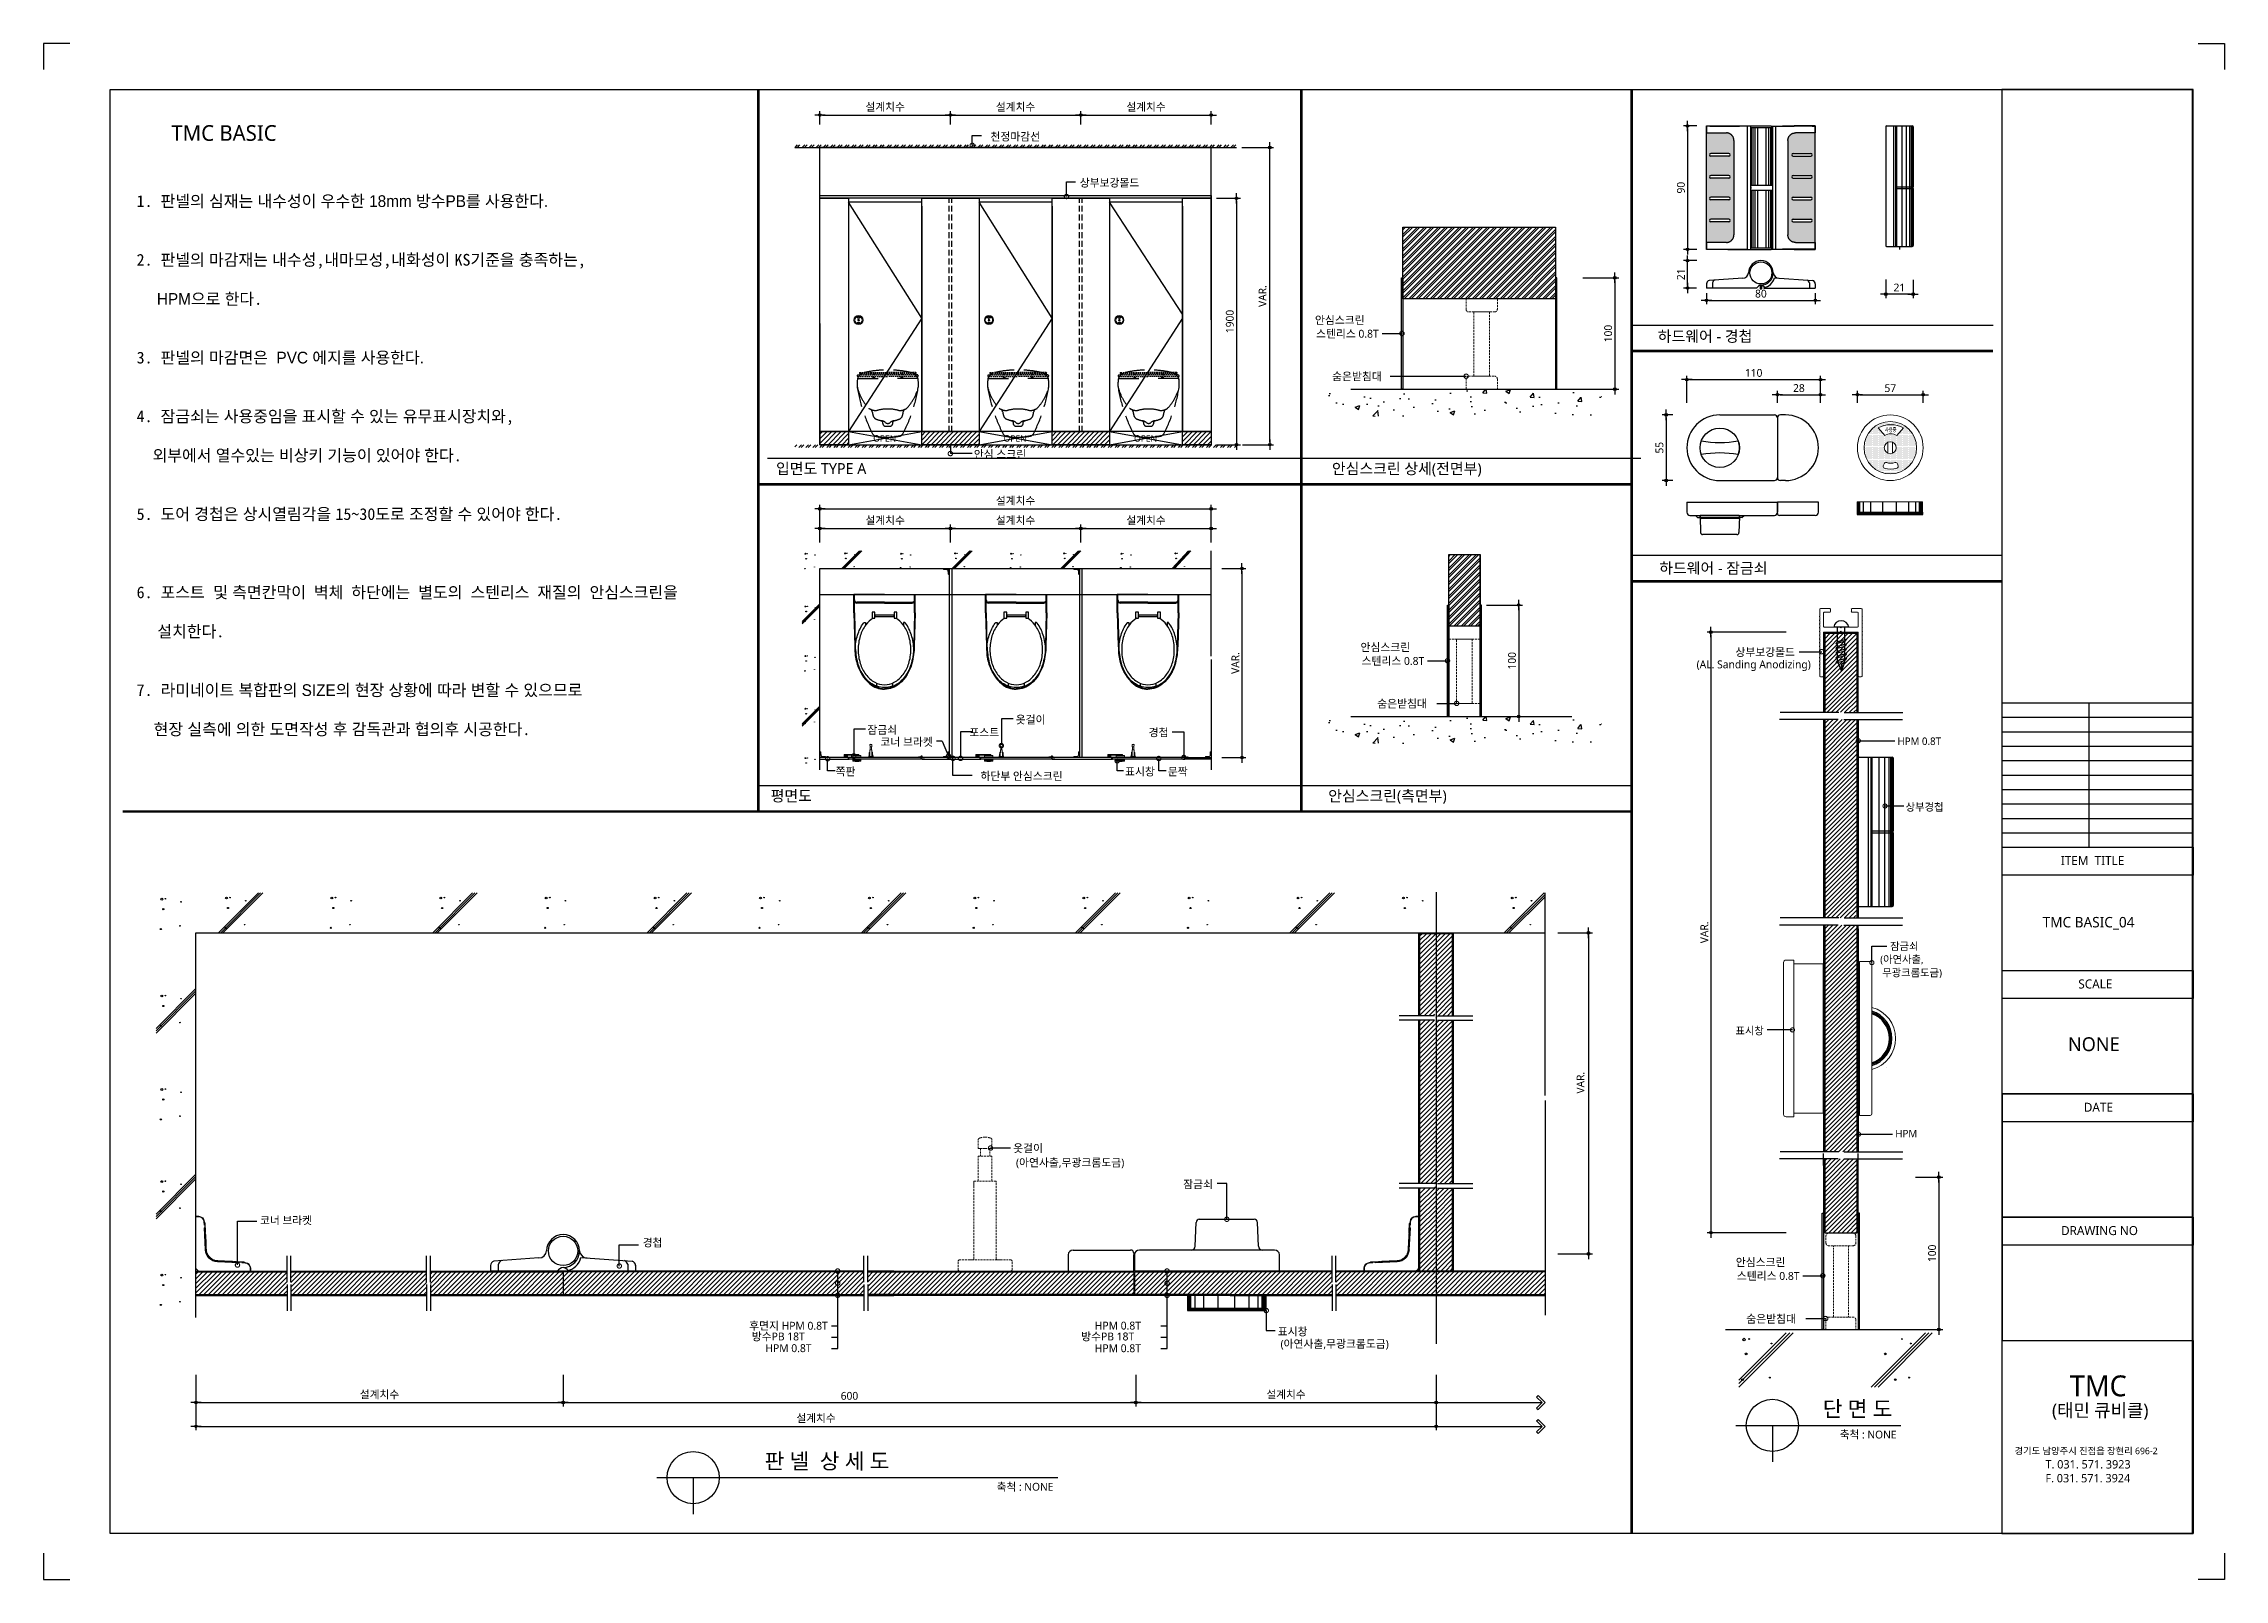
# Model space of a CAD drawing. Extents: x -256 to 8104, y -176 to 5714.
import ezdxf
from ezdxf.enums import TextEntityAlignment as Align

# ---------------------------------------------------------------- set-up
doc = ezdxf.new("R2010")
doc.units = 0
doc.header["$LTSCALE"] = 30
for name, pattern in [('CEN', [62, 60, -1, 0, -1]), ('HIDDEN', [0.375, 0.25, -0.125]), ('HIDDEN2', [4.7625, 3.175, -1.5875])]:
    doc.linetypes.add(name, pattern=pattern)
doc.layers.get('0').update_dxf_attribs({"linetype": 'CONTINUOUS'})
doc.layers.get('DEFPOINTS').update_dxf_attribs({"linetype": 'CONTINUOUS'})
for name, color, linetype in [('02---제품선', 4, 'CONTINUOUS'), ('0_toilet', 6, 'CONTINUOUS'), ('C', 2, 'CONTINUOUS'), ('curior-0Line', 252, 'CONTINUOUS'), ('DIM', 7, 'CONTINUOUS'), ('HAT', 8, 'CONTINUOUS'), ('HID', 9, 'HIDDEN'), ('jac text', 7, 'CONTINUOUS'), ('TIT', 3, 'CONTINUOUS'), ('경첩', 4, 'CONTINUOUS'), ('기타', 1, 'CONTINUOUS'), ('문자', 3, 'CONTINUOUS'), ('부자재', 4, 'CONTINUOUS'), ('상부보강몰드', 4, 'HIDDEN2'), ('옷걸이', 4, 'CONTINUOUS'), ('잠금쇠(회전형)', 4, 'CONTINUOUS'), ('중심선', 1, 'CEN'), ('치수', 1, 'CONTINUOUS'), ('판넬', 2, 'CONTINUOUS'), ('해치', 8, 'CONTINUOUS')]:
    doc.layers.add(name, color=color, linetype=linetype)
doc.styles.add('HDW', font='gulim.ttc')
doc.styles.add('돋움', font='malgun.ttf')
doc.dimstyles.new('10', dxfattribs={"dimscale": 10, "dimtxt": 3, "dimasz": 1, "dimexe": 1.5, "dimexo": 2, "dimgap": 1, "dimtad": 1, "dimdec": 0, "dimlunit": 6, "dimtxsty": '돋움', "dimblk": 'DIMDOT', "dimcen": -1, "dimdle": 1.5, "dimclrt": 3, "dimazin": 3, "dimtfac": 1, "dimtdec": 0, "dimtix": 1, "dimtmove": 2, "dimatfit": 3, "dimldrblk": 'DIMDOT', "dimarcsym": 0})
pattern_1 = [(45, (30955.914, 177.946), (-8.55643, 8.55643), [])]
pattern_2 = [(45, (30148.375, 66.368), (-8.980256, 8.980256), [])]
pattern_3 = [(45, (30151.98, 37.957), (-8.980256, 8.980256), [])]

# ---------------------------------------------------------------- blocks, each defined once
blk = doc.blocks.new('DIMDOT')
at = {"linetype": 'Continuous'}
blk.add_line((-2, 0), (2, 0), dxfattribs=at)
for radius in [0.5, 0.25]:
    blk.add_circle((0, 0), radius, dxfattribs=at)
blk = doc.blocks.new('*D98')
at = {"layer": 'DEFPOINTS', "color": 0}
for p in [(41693.7, 5653.9), (41193.7, 5597.6), (41693.7, 5597.6)]:
    blk.add_point(p, dxfattribs=at)
at = {"layer": 'DIM', "color": 0, "lineweight": -2, "ltscale": 10}
for p, q in [((41193.7, 5617.6), (41193.7, 5668.9)), ((41203.7, 5653.9), (41683.7, 5653.9)), ((41693.7, 5617.6), (41693.7, 5668.9))]:
    blk.add_line(p, q, dxfattribs=at)
at = {"layer": 'DIM', "color": 0, "lineweight": -2, "xscale": 10, "yscale": 10, "zscale": 10, "rotation": 180}
blk.add_blockref('DIMDOT', (41193.7, 5653.9), dxfattribs=at)
at = {"layer": 'DIM', "color": 0, "lineweight": -2, "xscale": 10, "yscale": 10, "zscale": 10}
blk.add_blockref('DIMDOT', (41693.7, 5653.9), dxfattribs=at)
at = {"layer": 'DIM', "color": 3, "insert": (41443.7, 5683.5), "char_height": 30, "attachment_point": 5, "style": '돋움'}
blk.add_mtext('설계치수', dxfattribs=at)
blk = doc.blocks.new('*D99')
at = {"layer": 'DEFPOINTS', "color": 0}
for p in [(42193.7, 5653.9), (41693.7, 5597.6), (42193.7, 5597.6)]:
    blk.add_point(p, dxfattribs=at)
at = {"layer": 'DIM', "color": 0, "lineweight": -2, "ltscale": 10}
for p, q in [((41693.7, 5617.6), (41693.7, 5668.9)), ((41703.7, 5653.9), (42183.7, 5653.9)), ((42193.7, 5617.6), (42193.7, 5668.9))]:
    blk.add_line(p, q, dxfattribs=at)
at = {"layer": 'DIM', "color": 0, "lineweight": -2, "xscale": 10, "yscale": 10, "zscale": 10, "rotation": 180}
blk.add_blockref('DIMDOT', (41693.7, 5653.9), dxfattribs=at)
at = {"layer": 'DIM', "color": 0, "lineweight": -2, "xscale": 10, "yscale": 10, "zscale": 10}
blk.add_blockref('DIMDOT', (42193.7, 5653.9), dxfattribs=at)
at = {"layer": 'DIM', "color": 3, "insert": (41943.7, 5683.5), "char_height": 30, "attachment_point": 5, "style": '돋움'}
blk.add_mtext('설계치수', dxfattribs=at)
blk = doc.blocks.new('*D100')
at = {"layer": 'DEFPOINTS', "color": 0}
for p in [(42693.7, 5653.9), (42193.7, 5597.6), (42693.7, 5597.6)]:
    blk.add_point(p, dxfattribs=at)
at = {"layer": 'DIM', "color": 0, "lineweight": -2, "ltscale": 10}
for p, q in [((42193.7, 5617.6), (42193.7, 5668.9)), ((42203.7, 5653.9), (42683.7, 5653.9)), ((42693.7, 5617.6), (42693.7, 5668.9))]:
    blk.add_line(p, q, dxfattribs=at)
at = {"layer": 'DIM', "color": 0, "lineweight": -2, "xscale": 10, "yscale": 10, "zscale": 10, "rotation": 180}
blk.add_blockref('DIMDOT', (42193.7, 5653.9), dxfattribs=at)
at = {"layer": 'DIM', "color": 0, "lineweight": -2, "xscale": 10, "yscale": 10, "zscale": 10}
blk.add_blockref('DIMDOT', (42693.7, 5653.9), dxfattribs=at)
at = {"layer": 'DIM', "color": 3, "insert": (42443.7, 5683.5), "char_height": 30, "attachment_point": 5, "style": '돋움'}
blk.add_mtext('설계치수', dxfattribs=at)
blk = doc.blocks.new('*D101')
at = {"layer": 'DEFPOINTS', "color": 0}
for p in [(42693.7, 5334.7), (42693.7, 4389.7), (42790.6, 4389.7)]:
    blk.add_point(p, dxfattribs=at)
at = {"layer": 'DIM', "color": 0, "lineweight": -2, "ltscale": 10}
for p, q in [((42713.7, 5334.7), (42805.6, 5334.7)), ((42790.6, 5324.7), (42790.6, 4399.7)), ((42713.7, 4389.7), (42805.6, 4389.7))]:
    blk.add_line(p, q, dxfattribs=at)
at = {"layer": 'DIM', "color": 0, "lineweight": -2, "xscale": 10, "yscale": 10, "zscale": 10}
for p, rotation in [((42790.6, 5334.7), 90), ((42790.6, 4389.7), 270)]:
    blk.add_blockref('DIMDOT', p, dxfattribs=dict(at, rotation=rotation))
at = {"layer": 'DIM', "color": 3, "insert": (42765, 4862.2), "char_height": 30, "attachment_point": 5, "rotation": 90, "style": '돋움'}
blk.add_mtext('1900', dxfattribs=at)
blk = doc.blocks.new('*D102')
at = {"layer": 'DEFPOINTS', "color": 0}
for p in [(42714.7, 3914.8), (42714.7, 3189.8), (42811.6, 3189.8)]:
    blk.add_point(p, dxfattribs=at)
at = {"layer": 'DIM', "color": 0, "lineweight": -2, "ltscale": 10}
for p, q in [((42734.7, 3914.8), (42826.6, 3914.8)), ((42811.6, 3904.8), (42811.6, 3199.8)), ((42734.7, 3189.8), (42826.6, 3189.8))]:
    blk.add_line(p, q, dxfattribs=at)
at = {"layer": 'DIM', "color": 0, "lineweight": -2, "xscale": 10, "yscale": 10, "zscale": 10}
for p, rotation in [((42811.6, 3914.8), 90), ((42811.6, 3189.8), 270)]:
    blk.add_blockref('DIMDOT', p, dxfattribs=dict(at, rotation=rotation))
at = {"layer": 'DIM', "color": 3, "insert": (42786.4, 3552.3), "char_height": 30, "attachment_point": 5, "rotation": 90, "style": '돋움'}
blk.add_mtext('VAR.', dxfattribs=at)
blk = doc.blocks.new('_DOTSMALL')
at = {"color": 0, "linetype": 'ByBlock', "const_width": 0.5}
blk.add_lwpolyline([(-0.0625, 0, 1), (0.0625, 0, 1)], format="xyb", close=True, dxfattribs=at)
blk = doc.blocks.new('A$C63EC304E')
at = {"layer": '치수', "color": 1, "xscale": 2.5, "yscale": 2.5, "zscale": 2.5, "rotation": 234.3098741996962}
blk.add_blockref('_DOTSMALL', (0.31, 0.31), dxfattribs=at)
blk = doc.blocks.new('A$C2BC9653E')
at = {"layer": '치수', "xscale": 0.3333333333333333, "yscale": 0.3333333333333333, "zscale": 0.3333333333333333}
blk.add_blockref('A$C63EC304E', (0, 0), dxfattribs=at)
blk = doc.blocks.new('A$C7FC71301')
at = {"layer": '치수', "rotation": 180}
blk.add_blockref('A$C2BC9653E', (0.21, 0.21), dxfattribs=at)
blk = doc.blocks.new('A$C4A20372B')
at = {"layer": '치수'}
blk.add_blockref('A$C7FC71301', (0, 0), dxfattribs=at)
blk = doc.blocks.new('A$C566469F5')
at = {"layer": '치수'}
blk.add_blockref('A$C4A20372B', (0, 0), dxfattribs=at)
blk = doc.blocks.new('A$C7E317CD4')
at = {"layer": '해치', "xscale": 2, "yscale": 2, "zscale": 2}
blk.add_blockref('A$C566469F5', (0, 0), dxfattribs=at)
blk = doc.blocks.new('A$C601D7F27')
at = {"layer": '치수'}
blk.add_blockref('A$C7E317CD4', (0, 0), dxfattribs=at)
blk = doc.blocks.new('A$C38802C08')
at = {"layer": '치수'}
blk.add_blockref('A$C601D7F27', (0, 0), dxfattribs=at)
blk = doc.blocks.new('*D103')
at = {"layer": 'DEFPOINTS', "color": 0}
for p in [(42693.7, 4068.3), (42193.7, 3995.2), (42693.7, 3995.2)]:
    blk.add_point(p, dxfattribs=at)
at = {"layer": 'DIM', "color": 0, "lineweight": -2, "ltscale": 10}
for p, q in [((42193.7, 4015.2), (42193.7, 4083.3)), ((42203.7, 4068.3), (42683.7, 4068.3)), ((42693.7, 4015.2), (42693.7, 4083.3))]:
    blk.add_line(p, q, dxfattribs=at)
at = {"layer": 'DIM', "color": 0, "lineweight": -2, "xscale": 10, "yscale": 10, "zscale": 10, "rotation": 180}
blk.add_blockref('DIMDOT', (42193.7, 4068.3), dxfattribs=at)
at = {"layer": 'DIM', "color": 0, "lineweight": -2, "xscale": 10, "yscale": 10, "zscale": 10}
blk.add_blockref('DIMDOT', (42693.7, 4068.3), dxfattribs=at)
at = {"layer": 'DIM', "color": 3, "insert": (42443.7, 4098), "char_height": 30, "attachment_point": 5, "style": '돋움'}
blk.add_mtext('설계치수', dxfattribs=at)
blk = doc.blocks.new('*D104')
at = {"layer": 'DEFPOINTS', "color": 0}
for p in [(42693.7, 4143.7), (41193.7, 3995.2), (42693.7, 3995.2)]:
    blk.add_point(p, dxfattribs=at)
at = {"layer": 'DIM', "color": 0, "lineweight": -2, "ltscale": 10}
for p, q in [((41193.7, 4015.2), (41193.7, 4158.7)), ((41203.7, 4143.7), (42683.7, 4143.7)), ((42693.7, 4015.2), (42693.7, 4158.7))]:
    blk.add_line(p, q, dxfattribs=at)
at = {"layer": 'DIM', "color": 0, "lineweight": -2, "xscale": 10, "yscale": 10, "zscale": 10, "rotation": 180}
blk.add_blockref('DIMDOT', (41193.7, 4143.7), dxfattribs=at)
at = {"layer": 'DIM', "color": 0, "lineweight": -2, "xscale": 10, "yscale": 10, "zscale": 10}
blk.add_blockref('DIMDOT', (42693.7, 4143.7), dxfattribs=at)
at = {"layer": 'DIM', "color": 3, "insert": (41943.7, 4173.3), "char_height": 30, "attachment_point": 5, "style": '돋움'}
blk.add_mtext('설계치수', dxfattribs=at)
blk = doc.blocks.new('*D105')
at = {"layer": 'DEFPOINTS', "color": 0}
for p in [(42193.7, 4068.3), (41693.7, 3995.2), (42193.7, 3995.2)]:
    blk.add_point(p, dxfattribs=at)
at = {"layer": 'DIM', "color": 0, "lineweight": -2, "ltscale": 10}
for p, q in [((41693.7, 4015.2), (41693.7, 4083.3)), ((41703.7, 4068.3), (42183.7, 4068.3)), ((42193.7, 4015.2), (42193.7, 4083.3))]:
    blk.add_line(p, q, dxfattribs=at)
at = {"layer": 'DIM', "color": 0, "lineweight": -2, "xscale": 10, "yscale": 10, "zscale": 10, "rotation": 180}
blk.add_blockref('DIMDOT', (41693.7, 4068.3), dxfattribs=at)
at = {"layer": 'DIM', "color": 0, "lineweight": -2, "xscale": 10, "yscale": 10, "zscale": 10}
blk.add_blockref('DIMDOT', (42193.7, 4068.3), dxfattribs=at)
at = {"layer": 'DIM', "color": 3, "insert": (41943.7, 4098), "char_height": 30, "attachment_point": 5, "style": '돋움'}
blk.add_mtext('설계치수', dxfattribs=at)
blk = doc.blocks.new('*D106')
at = {"layer": 'DEFPOINTS', "color": 0}
for p in [(41693.7, 4068.3), (41193.7, 3995.2), (41693.7, 3995.2)]:
    blk.add_point(p, dxfattribs=at)
at = {"layer": 'DIM', "color": 0, "lineweight": -2, "ltscale": 10}
for p, q in [((41193.7, 4015.2), (41193.7, 4083.3)), ((41203.7, 4068.3), (41683.7, 4068.3)), ((41693.7, 4015.2), (41693.7, 4083.3))]:
    blk.add_line(p, q, dxfattribs=at)
at = {"layer": 'DIM', "color": 0, "lineweight": -2, "xscale": 10, "yscale": 10, "zscale": 10, "rotation": 180}
blk.add_blockref('DIMDOT', (41193.7, 4068.3), dxfattribs=at)
at = {"layer": 'DIM', "color": 0, "lineweight": -2, "xscale": 10, "yscale": 10, "zscale": 10}
blk.add_blockref('DIMDOT', (41693.7, 4068.3), dxfattribs=at)
at = {"layer": 'DIM', "color": 3, "insert": (41443.7, 4098), "char_height": 30, "attachment_point": 5, "style": '돋움'}
blk.add_mtext('설계치수', dxfattribs=at)
blk = doc.blocks.new('*D107')
at = {"layer": 'DEFPOINTS', "color": 0}
for p in [(45029.1, 4639.2), (44517.1, 4530.6), (45029.1, 4530.6)]:
    blk.add_point(p, dxfattribs=at)
at = {"layer": 'DIM', "color": 0, "lineweight": -2, "ltscale": 10}
for p, q in [((44517.1, 4550.6), (44517.1, 4654.2)), ((44527.1, 4639.2), (45019.1, 4639.2)), ((45029.1, 4550.6), (45029.1, 4654.2))]:
    blk.add_line(p, q, dxfattribs=at)
at = {"layer": 'DIM', "color": 0, "lineweight": -2, "xscale": 10, "yscale": 10, "zscale": 10, "rotation": 180}
blk.add_blockref('DIMDOT', (44517.1, 4639.2), dxfattribs=at)
at = {"layer": 'DIM', "color": 0, "lineweight": -2, "xscale": 10, "yscale": 10, "zscale": 10}
blk.add_blockref('DIMDOT', (45029.1, 4639.2), dxfattribs=at)
at = {"layer": 'DIM', "color": 3, "insert": (44773.1, 4664.8), "char_height": 30, "attachment_point": 5, "style": '돋움'}
blk.add_mtext('110', dxfattribs=at)
blk = doc.blocks.new('*D108')
at = {"layer": 'DEFPOINTS', "color": 0}
for p in [(44864.1, 4530.6), (45029.1, 4581.3), (45029.1, 4530.6)]:
    blk.add_point(p, dxfattribs=at)
at = {"layer": 'DIM', "color": 0, "lineweight": -2, "ltscale": 10}
for p, q in [((44864.1, 4550.6), (44864.1, 4596.3)), ((44874.1, 4581.3), (45019.1, 4581.3)), ((45029.1, 4550.6), (45029.1, 4596.3))]:
    blk.add_line(p, q, dxfattribs=at)
at = {"layer": 'DIM', "color": 0, "lineweight": -2, "xscale": 10, "yscale": 10, "zscale": 10, "rotation": 180}
blk.add_blockref('DIMDOT', (44864.1, 4581.3), dxfattribs=at)
at = {"layer": 'DIM', "color": 0, "lineweight": -2, "xscale": 10, "yscale": 10, "zscale": 10}
blk.add_blockref('DIMDOT', (45029.1, 4581.3), dxfattribs=at)
at = {"layer": 'DIM', "color": 3, "insert": (44946.6, 4606.8), "char_height": 30, "attachment_point": 5, "style": '돋움'}
blk.add_mtext('28', dxfattribs=at)
blk = doc.blocks.new('*D109')
at = {"layer": 'DEFPOINTS', "color": 0}
for p in [(45170.9, 4530.6), (45422.9, 4581.3), (45422.9, 4530.6)]:
    blk.add_point(p, dxfattribs=at)
at = {"layer": 'DIM', "color": 0, "lineweight": -2, "ltscale": 10}
for p, q in [((45170.9, 4550.6), (45170.9, 4596.3)), ((45180.9, 4581.3), (45412.9, 4581.3)), ((45422.9, 4550.6), (45422.9, 4596.3))]:
    blk.add_line(p, q, dxfattribs=at)
at = {"layer": 'DIM', "color": 0, "lineweight": -2, "xscale": 10, "yscale": 10, "zscale": 10, "rotation": 180}
blk.add_blockref('DIMDOT', (45170.9, 4581.3), dxfattribs=at)
at = {"layer": 'DIM', "color": 0, "lineweight": -2, "xscale": 10, "yscale": 10, "zscale": 10}
blk.add_blockref('DIMDOT', (45422.9, 4581.3), dxfattribs=at)
at = {"layer": 'DIM', "color": 3, "insert": (45296.9, 4606.5), "char_height": 30, "attachment_point": 5, "style": '돋움'}
blk.add_mtext('57', dxfattribs=at)
blk = doc.blocks.new('*D110')
at = {"layer": 'DEFPOINTS', "color": 0}
for p in [(44574.8, 5612), (44519.8, 5138.9), (44574.8, 5138.9)]:
    blk.add_point(p, dxfattribs=at)
at = {"layer": 'DIM', "color": 0, "lineweight": -2, "ltscale": 10}
for p, q in [((44554.8, 5612), (44504.8, 5612)), ((44519.8, 5602), (44519.8, 5148.9)), ((44554.8, 5138.9), (44504.8, 5138.9))]:
    blk.add_line(p, q, dxfattribs=at)
at = {"layer": 'DIM', "color": 0, "lineweight": -2, "xscale": 10, "yscale": 10, "zscale": 10}
for p, rotation in [((44519.8, 5612), 90), ((44519.8, 5138.9), 270)]:
    blk.add_blockref('DIMDOT', p, dxfattribs=dict(at, rotation=rotation))
at = {"layer": 'DIM', "color": 3, "insert": (44494.3, 5375.4), "char_height": 30, "attachment_point": 5, "rotation": 90, "style": '돋움'}
blk.add_mtext('90', dxfattribs=at)
blk = doc.blocks.new('*D111')
at = {"layer": 'DEFPOINTS', "color": 0}
for p in [(44592.4, 4990.6), (45009.5, 4990.6), (45009.5, 4943.3)]:
    blk.add_point(p, dxfattribs=at)
at = {"layer": 'DIM', "color": 0, "lineweight": -2, "ltscale": 10}
for p, q in [((44592.4, 4970.6), (44592.4, 4928.3)), ((44602.4, 4943.3), (44999.5, 4943.3)), ((45009.5, 4970.6), (45009.5, 4928.3))]:
    blk.add_line(p, q, dxfattribs=at)
at = {"layer": 'DIM', "color": 0, "lineweight": -2, "xscale": 10, "yscale": 10, "zscale": 10, "rotation": 180}
blk.add_blockref('DIMDOT', (44592.4, 4943.3), dxfattribs=at)
at = {"layer": 'DIM', "color": 0, "lineweight": -2, "xscale": 10, "yscale": 10, "zscale": 10}
blk.add_blockref('DIMDOT', (45009.5, 4943.3), dxfattribs=at)
at = {"layer": 'DIM', "color": 3, "insert": (44800.9, 4968.8), "char_height": 30, "attachment_point": 5, "style": '돋움'}
blk.add_mtext('80', dxfattribs=at)
blk = doc.blocks.new('*D112')
at = {"layer": 'DEFPOINTS', "color": 0}
for p in [(44519.8, 5095.6), (44574.8, 5095.6), (44574.1, 4990.6)]:
    blk.add_point(p, dxfattribs=at)
at = {"layer": 'DIM', "color": 0, "lineweight": -2, "ltscale": 10}
for p, q in [((44554.8, 5095.6), (44504.8, 5095.6)), ((44519.8, 5000.6), (44519.8, 5085.6)), ((44554.1, 4990.6), (44504.8, 4990.6))]:
    blk.add_line(p, q, dxfattribs=at)
at = {"layer": 'DIM', "color": 0, "lineweight": -2, "xscale": 10, "yscale": 10, "zscale": 10}
for p, rotation in [((44519.8, 5095.6), 90), ((44519.8, 4990.6), 270)]:
    blk.add_blockref('DIMDOT', p, dxfattribs=dict(at, rotation=rotation))
at = {"layer": 'DIM', "color": 3, "insert": (44494.4, 5043.1), "char_height": 30, "attachment_point": 5, "rotation": 90, "style": '돋움'}
blk.add_mtext('21', dxfattribs=at)
blk = doc.blocks.new('*D113')
at = {"layer": 'DEFPOINTS', "color": 0}
for p in [(45279.3, 5042.8), (45384.3, 5042.1), (45279.3, 4967.1)]:
    blk.add_point(p, dxfattribs=at)
at = {"layer": 'DIM', "color": 0, "lineweight": -2, "ltscale": 10}
for p, q in [((45279.3, 5022.8), (45279.3, 4952.1)), ((45384.3, 5022.1), (45384.3, 4952.1)), ((45374.3, 4967.1), (45289.3, 4967.1))]:
    blk.add_line(p, q, dxfattribs=at)
at = {"layer": 'DIM', "color": 0, "lineweight": -2, "xscale": 10, "yscale": 10, "zscale": 10, "rotation": 180}
blk.add_blockref('DIMDOT', (45279.3, 4967.1), dxfattribs=at)
at = {"layer": 'DIM', "color": 0, "lineweight": -2, "xscale": 10, "yscale": 10, "zscale": 10}
blk.add_blockref('DIMDOT', (45384.3, 4967.1), dxfattribs=at)
at = {"layer": 'DIM', "color": 3, "insert": (45331.8, 4992.5), "char_height": 30, "attachment_point": 5, "style": '돋움'}
blk.add_mtext('21', dxfattribs=at)
blk = doc.blocks.new('A$C10E41893')
at = {"layer": '부자재'}
for p, q in [((6, 0), (6, 196)), ((123, 196), (6, 196)), ((123, 192), (6, 192)), ((55, 0), (55, 177)), ((61, 0), (61, 177)), ((6, 0), (6, -196)), ((55, 0), (55, -177)), ((61, 0), (61, -177)), ((123, -192), (6, -192)), ((123, -196), (6, -196))]:
    blk.add_line(p, q, dxfattribs=at)
for points in [[(123, 196, -0.012538), (123, 196), (335, 190, -0.055395), (445, 175, -0.154276), (577, 93, -0.179504), (612, 0, -0.179504)], [(123, 192, -0.012538), (123, 192), (335, 187, -0.055395), (444, 172, -0.154276), (574, 91, -0.179504), (608, 0, -0.179504)], [(157, -72, 0.089162), (200, -119, 0.085733), (270, -155, 0.075373), (359, -168, 0.075373), (447, -155, 0.085733), (517, -119, 0.106084), (567, -62, 0.126931), (583, 0, 0.126931), (567, 62, 0.106084), (517, 119, 0.085733), (447, 155, 0.075373), (359, 168, 0.075373), (270, 155, 0.085733), (200, 119, 0.089162), (157, 72)], [(572, 51), (589, 51), (589, 60, 0.021185), (583, 71, 0.106084), (528, 134, 0.085733), (453, 172, 0.075373), (359, 187, 0.075373), (265, 172, 0.085733), (189, 134, 0.007337), (184, 130), (184, 122), (205, 122)], [(123, -196, 0.012538), (123, -196), (335, -190, 0.055395), (445, -175, 0.154276), (577, -93, 0.179504), (612, 0, 0.179504)], [(123, -192, 0.012538), (123, -192), (335, -187, 0.055395), (444, -172, 0.154276), (574, -91, 0.179504), (608, 0, 0.179504)], [(589, -51, 0.090214), (598, 0, 0.090214), (589, 51, 0.106084)], [(572, -51), (589, -51), (589, -60, -0.021185), (583, -71, -0.106084), (528, -134, -0.085733), (453, -172, -0.075373), (359, -187, -0.075373), (265, -172, -0.085733), (189, -134, -0.007337), (184, -130), (184, -122), (205, -122)]]:
    blk.add_lwpolyline(points, format="xyb", dxfattribs=at)
blk.add_lwpolyline([(138, -61), (119, -61), (119, -79), (157, -79), (157, -61), (138, -61), (147, -61), (147, 61), (138, 61), (157, 61), (157, 79), (119, 79), (119, 61), (138, 61), (138, -61), (119, -61)], dxfattribs=at)
for centre, start, end in [((40, 177), 0, 90), ((46, 177), 0, 90), ((40, -177), 270, 0), ((46, -177), 270, 0)]:
    blk.add_arc(centre, 15, start, end, dxfattribs=at)
blk = doc.blocks.new('A$C460A2A32')
at = {"color": 0}
for p, q in [((3, 20), (0, 16)), ((3, 20), (9, 20)), ((4, 10), (162, 10)), ((9, 20), (162, 20)), ((13, 32), (11, 30)), ((13, 32), (162, 32)), ((13, 27), (162, 27)), ((312, 32), (162, 32)), ((312, 27), (162, 27)), ((316, 20), (162, 20)), ((321, 10), (162, 10)), ((312, 32), (313, 30)), ((322, 20), (316, 20)), ((322, 20), (324, 16))]:
    blk.add_line(p, q, dxfattribs=at)
for centre, radius, start, end in [((4, 14), 4, 150.0107, 270), ((13, 29), 2, 135, 270), ((109, 28), 26, 182.6717, 198.4118), ((109, 10), 26, 180, 202.6199), ((107, 28), 23, 183.0205, 200.9186), ((107, 10), 23, 180, 205.7715), ((69, 10), 23, 334.2285, 0), ((69, 28), 23, 339.0814, 356.9795), ((67, 10), 26, 337.3801, 0), ((67, 28), 26, 341.5882, 357.3283), ((257, 10), 26, 180, 202.6199), ((257, 28), 26, 182.6717, 198.4118), ((256, 28), 23, 183.0205, 200.9186), ((256, 10), 23, 180, 205.7715), ((217, 10), 23, 334.2285, 0), ((217, 28), 23, 339.0814, 356.9795), ((216, 28), 26, 341.5882, 357.3283), ((216, 10), 26, 337.3801, 0), ((312, 29), 2, 270, 45), ((321, 14), 4, 270, 29.9893)]:
    blk.add_arc(centre, radius, start, end, dxfattribs=at)
blk = doc.blocks.new('*D114')
at = {"layer": 'DEFPOINTS', "color": 0}
for p in [(44482.8, 4504.1), (44437.2, 4252.1), (44482.8, 4252.1)]:
    blk.add_point(p, dxfattribs=at)
at = {"layer": 'DIM', "color": 0, "lineweight": -2, "ltscale": 10}
for p, q in [((44462.8, 4504.1), (44422.2, 4504.1)), ((44437.2, 4494.1), (44437.2, 4262.1)), ((44462.8, 4252.1), (44422.2, 4252.1))]:
    blk.add_line(p, q, dxfattribs=at)
at = {"layer": 'DIM', "color": 0, "lineweight": -2, "xscale": 10, "yscale": 10, "zscale": 10}
for p, rotation in [((44437.2, 4504.1), 90), ((44437.2, 4252.1), 270)]:
    blk.add_blockref('DIMDOT', p, dxfattribs=dict(at, rotation=rotation))
at = {"layer": 'DIM', "color": 3, "insert": (44411.9, 4378.1), "char_height": 30, "attachment_point": 5, "rotation": 90, "style": '돋움'}
blk.add_mtext('55', dxfattribs=at)
blk = doc.blocks.new('*D115')
at = {"layer": 'DEFPOINTS', "color": 0}
for p in [(44918.1, 3671), (44609.4, 1367.7), (44918.1, 1367.7)]:
    blk.add_point(p, dxfattribs=at)
at = {"layer": 'DIM', "color": 0, "lineweight": -2, "ltscale": 10}
for p, q in [((44898.1, 3671), (44594.4, 3671)), ((44609.4, 3661), (44609.4, 1377.7)), ((44898.1, 1367.7), (44594.4, 1367.7))]:
    blk.add_line(p, q, dxfattribs=at)
at = {"layer": 'DIM', "color": 0, "lineweight": -2, "xscale": 10, "yscale": 10, "zscale": 10}
for p, rotation in [((44609.4, 3671), 90), ((44609.4, 1367.7), 270)]:
    blk.add_blockref('DIMDOT', p, dxfattribs=dict(at, rotation=rotation))
at = {"layer": 'DIM', "color": 3, "insert": (44584.1, 2519.4), "char_height": 30, "attachment_point": 5, "rotation": 90, "style": '돋움'}
blk.add_mtext('VAR.', dxfattribs=at)
blk = doc.blocks.new('A$C13EB2441')
for p, q in [((0.84, 7.37), (0.84, 14.11)), ((0.84, 6.74), (0.84, 0))]:
    blk.add_line(p, q)
blk = doc.blocks.new('*D116')
at = {"layer": 'DEFPOINTS', "color": 0}
for p in [(45373.8, 1580.5), (45382.9, 996.2), (45482.8, 996.2)]:
    blk.add_point(p, dxfattribs=at)
at = {"layer": 'DIM', "color": 0, "lineweight": -2, "ltscale": 10}
for p, q in [((45393.8, 1580.5), (45497.8, 1580.5)), ((45482.8, 1570.5), (45482.8, 1006.2)), ((45402.9, 996.2), (45497.8, 996.2))]:
    blk.add_line(p, q, dxfattribs=at)
at = {"layer": 'DIM', "color": 0, "lineweight": -2, "xscale": 10, "yscale": 10, "zscale": 10}
for p, rotation in [((45482.8, 1580.5), 90), ((45482.8, 996.2), 270)]:
    blk.add_blockref('DIMDOT', p, dxfattribs=dict(at, rotation=rotation))
at = {"layer": 'DIM', "color": 3, "insert": (45457.2, 1288.4), "char_height": 30, "attachment_point": 5, "rotation": 90, "style": '돋움'}
blk.add_mtext('100', dxfattribs=at)
blk = doc.blocks.new('*D117')
at = {"layer": 'DEFPOINTS', "color": 0}
for p in [(42790.6, 5529.5), (42918, 5529.5), (42793.1, 4389.7)]:
    blk.add_point(p, dxfattribs=at)
at = {"layer": 'DIM', "color": 0, "lineweight": -2, "ltscale": 10}
for p, q in [((42810.6, 5529.5), (42933, 5529.5)), ((42918, 4399.7), (42918, 5519.5)), ((42813.1, 4389.7), (42933, 4389.7))]:
    blk.add_line(p, q, dxfattribs=at)
at = {"layer": 'DIM', "color": 0, "lineweight": -2, "xscale": 10, "yscale": 10, "zscale": 10}
for p, rotation in [((42918, 5529.5), 90), ((42918, 4389.7), 270)]:
    blk.add_blockref('DIMDOT', p, dxfattribs=dict(at, rotation=rotation))
at = {"layer": 'DIM', "color": 3, "insert": (42890.7, 4959.6), "char_height": 30, "attachment_point": 5, "rotation": 90, "style": '돋움'}
blk.add_mtext('VAR.', dxfattribs=at)
blk = doc.blocks.new('*D118')
at = {"layer": 'DEFPOINTS', "color": 0}
for p in [(38801.8, 841.9), (40208.9, 841.9), (40208.9, 716.2)]:
    blk.add_point(p, dxfattribs=at)
at = {"layer": 'DIM', "color": 0, "lineweight": -2, "ltscale": 10}
for p, q in [((38801.8, 821.9), (38801.8, 701.2)), ((40208.9, 821.9), (40208.9, 701.2)), ((38811.8, 716.2), (40198.9, 716.2))]:
    blk.add_line(p, q, dxfattribs=at)
at = {"layer": 'DIM', "color": 0, "lineweight": -2, "xscale": 10, "yscale": 10, "zscale": 10, "rotation": 180}
blk.add_blockref('DIMDOT', (38801.8, 716.2), dxfattribs=at)
at = {"layer": 'DIM', "color": 0, "lineweight": -2, "xscale": 10, "yscale": 10, "zscale": 10}
blk.add_blockref('DIMDOT', (40208.9, 716.2), dxfattribs=at)
at = {"layer": 'DIM', "color": 3, "insert": (39505.3, 745.8), "char_height": 30, "attachment_point": 5, "style": '돋움'}
blk.add_mtext('설계치수', dxfattribs=at)
blk = doc.blocks.new('*D119')
at = {"layer": 'DEFPOINTS', "color": 0}
for p in [(38801.8, 841.9), (43555.7, 841.9), (43555.7, 624.7)]:
    blk.add_point(p, dxfattribs=at)
at = {"layer": 'DIM', "color": 0, "lineweight": -2, "ltscale": 10}
for p, q in [((38801.8, 821.9), (38801.8, 609.7)), ((43555.7, 821.9), (43555.7, 609.7)), ((38811.8, 624.7), (43545.7, 624.7))]:
    blk.add_line(p, q, dxfattribs=at)
at = {"layer": 'DIM', "color": 0, "lineweight": -2, "xscale": 10, "yscale": 10, "zscale": 10, "rotation": 180}
blk.add_blockref('DIMDOT', (38801.8, 624.7), dxfattribs=at)
at = {"layer": 'DIM', "color": 0, "lineweight": -2, "xscale": 10, "yscale": 10, "zscale": 10}
blk.add_blockref('DIMDOT', (43555.7, 624.7), dxfattribs=at)
at = {"layer": 'DIM', "color": 3, "insert": (41178.7, 654.4), "char_height": 30, "attachment_point": 5, "style": '돋움'}
blk.add_mtext('설계치수', dxfattribs=at)
blk = doc.blocks.new('*D120')
at = {"layer": 'DEFPOINTS', "color": 0}
for p in [(42404.8, 841.9), (43555.7, 841.9), (43555.7, 716.2)]:
    blk.add_point(p, dxfattribs=at)
at = {"layer": 'DIM', "color": 0, "lineweight": -2, "ltscale": 10}
for p, q in [((42404.8, 821.9), (42404.8, 701.2)), ((43555.7, 821.9), (43555.7, 701.2)), ((42414.8, 716.2), (43545.7, 716.2))]:
    blk.add_line(p, q, dxfattribs=at)
at = {"layer": 'DIM', "color": 0, "lineweight": -2, "xscale": 10, "yscale": 10, "zscale": 10, "rotation": 180}
blk.add_blockref('DIMDOT', (42404.8, 716.2), dxfattribs=at)
at = {"layer": 'DIM', "color": 0, "lineweight": -2, "xscale": 10, "yscale": 10, "zscale": 10}
blk.add_blockref('DIMDOT', (43555.7, 716.2), dxfattribs=at)
at = {"layer": 'DIM', "color": 3, "insert": (42980.3, 745.8), "char_height": 30, "attachment_point": 5, "style": '돋움'}
blk.add_mtext('설계치수', dxfattribs=at)
blk = doc.blocks.new('*D121')
at = {"layer": 'DEFPOINTS', "color": 0}
for p in [(40208.9, 841.9), (42404.8, 841.9), (42404.8, 716.2)]:
    blk.add_point(p, dxfattribs=at)
at = {"layer": 'DIM', "color": 0, "lineweight": -2, "ltscale": 10}
for p, q in [((40208.9, 821.9), (40208.9, 701.2)), ((42404.8, 821.9), (42404.8, 701.2)), ((40218.9, 716.2), (42394.8, 716.2))]:
    blk.add_line(p, q, dxfattribs=at)
at = {"layer": 'DIM', "color": 0, "lineweight": -2, "xscale": 10, "yscale": 10, "zscale": 10, "rotation": 180}
blk.add_blockref('DIMDOT', (40208.9, 716.2), dxfattribs=at)
at = {"layer": 'DIM', "color": 0, "lineweight": -2, "xscale": 10, "yscale": 10, "zscale": 10}
blk.add_blockref('DIMDOT', (42404.8, 716.2), dxfattribs=at)
at = {"layer": 'DIM', "color": 3, "insert": (41306.9, 741.7), "char_height": 30, "attachment_point": 5, "style": '돋움'}
blk.add_mtext('600', dxfattribs=at)
blk = doc.blocks.new('A$C06B31977')
for p, q in [((1.26, 11.06), (1.26, 21.17)), ((1.26, 10.11), (1.26, 0))]:
    blk.add_line(p, q)
blk = doc.blocks.new('*D122')
at = {"layer": 'DEFPOINTS', "color": 0}
for p in [(44002.5, 2517.5), (44002.5, 1286.2), (44140.3, 1286.2)]:
    blk.add_point(p, dxfattribs=at)
at = {"layer": 'DIM', "color": 0, "lineweight": -2, "ltscale": 10}
for p, q in [((44022.5, 2517.5), (44155.3, 2517.5)), ((44140.3, 2507.5), (44140.3, 1296.2)), ((44022.5, 1286.2), (44155.3, 1286.2))]:
    blk.add_line(p, q, dxfattribs=at)
at = {"layer": 'DIM', "color": 0, "lineweight": -2, "xscale": 10, "yscale": 10, "zscale": 10}
for p, rotation in [((44140.3, 2517.5), 90), ((44140.3, 1286.2), 270)]:
    blk.add_blockref('DIMDOT', p, dxfattribs=dict(at, rotation=rotation))
at = {"layer": 'DIM', "color": 3, "insert": (44109.6, 1942.8), "char_height": 30, "attachment_point": 5, "rotation": 90, "style": '돋움'}
blk.add_mtext('VAR.', dxfattribs=at)
blk = doc.blocks.new('*D123')
at = {"layer": 'DEFPOINTS', "color": 0}
for p in [(43729.4, 3774.8), (43729.4, 3347.4), (43872.3, 3347.4)]:
    blk.add_point(p, dxfattribs=at)
at = {"layer": 'DIM', "color": 0, "lineweight": -2, "ltscale": 10}
for p, q in [((43749.4, 3774.8), (43887.3, 3774.8)), ((43872.3, 3764.8), (43872.3, 3357.4)), ((43749.4, 3347.4), (43887.3, 3347.4))]:
    blk.add_line(p, q, dxfattribs=at)
at = {"layer": 'DIM', "color": 0, "lineweight": -2, "xscale": 10, "yscale": 10, "zscale": 10}
for p, rotation in [((43872.3, 3774.8), 90), ((43872.3, 3347.4), 270)]:
    blk.add_blockref('DIMDOT', p, dxfattribs=dict(at, rotation=rotation))
at = {"layer": 'DIM', "color": 3, "insert": (43846.7, 3561.1), "char_height": 30, "attachment_point": 5, "rotation": 90, "style": '돋움'}
blk.add_mtext('100', dxfattribs=at)
blk = doc.blocks.new('*D124')
at = {"layer": 'DEFPOINTS', "color": 0}
for p in [(44098.1, 5029.8), (44098.1, 4602.3), (44241, 4602.3)]:
    blk.add_point(p, dxfattribs=at)
at = {"layer": 'DIM', "color": 0, "lineweight": -2, "ltscale": 10}
for p, q in [((44118.1, 5029.8), (44256, 5029.8)), ((44241, 5019.8), (44241, 4612.3)), ((44118.1, 4602.3), (44256, 4602.3))]:
    blk.add_line(p, q, dxfattribs=at)
at = {"layer": 'DIM', "color": 0, "lineweight": -2, "xscale": 10, "yscale": 10, "zscale": 10}
for p, rotation in [((44241, 5029.8), 90), ((44241, 4602.3), 270)]:
    blk.add_blockref('DIMDOT', p, dxfattribs=dict(at, rotation=rotation))
at = {"layer": 'DIM', "color": 3, "insert": (44215.4, 4816), "char_height": 30, "attachment_point": 5, "rotation": 90, "style": '돋움'}
blk.add_mtext('100', dxfattribs=at)
blk = doc.blocks.new('BASIC_04', base_point=(38473.5, 213.7))
h = blk.add_hatch()
h.set_pattern_fill('ANSI31', color=2, style=0)
h.set_pattern_definition([(45, (41709.89, 1810.6277), (-2.245064, 2.245064), [])])
h.paths.add_polyline_path([(43604.4, 3774.8), (43599.4, 3774.8), (43599.4, 3563.2, -1), (43599.4, 3559), (43599.4, 3347.4), (43604.4, 3347.4)])
h.paths.add_polyline_path([(43729.4, 3559, -1), (43729.4, 3563.2), (43729.4, 3774.8), (43724.4, 3774.8), (43724.4, 3347.4), (43729.4, 3347.4)])
at = {"layer": 'HAT'}
h = blk.add_hatch(dxfattribs=at)
h.set_pattern_fill('ANSI32', color=256, scale=2, style=0)
h.set_pattern_definition([(45, (29857.61, -103.52), (-13.470384, 13.470384), []), (45, (29866.59, -103.52), (-13.470384, 13.470384), [])])
h.paths.add_polyline_path([(41097, 5539.5), (42790.6, 5539.5), (42790.6, 5529.5), (41097, 5529.5)])
h = blk.add_hatch(dxfattribs=at)
h.set_pattern_fill('ANSI32', color=256, scale=2, style=0)
h.set_pattern_definition([(45, (30171.724, -29.362), (-13.470384, 13.470384), []), (45, (30180.704, -29.362), (-13.470384, 13.470384), [])])
h.paths.add_polyline_path([(43428.6, 5223.6), (44014, 5223.6), (44014, 4948.9), (43428.6, 4948.9)])
h = blk.add_hatch(dxfattribs=at)
h.set_pattern_fill('ANSI32', color=256, scale=2, style=0)
h.set_pattern_definition([(45, (29857.61, 78.46), (-13.470384, 13.470384), []), (45, (29866.59, 78.46), (-13.470384, 13.470384), [])])
h.paths.add_polyline_path([(41097, 4379.2), (42790.6, 4379.2), (42790.6, 4389.2), (41097, 4389.2)])
h = blk.add_hatch(dxfattribs=at)
h.set_pattern_fill('ANSI32', color=256, scale=2, style=0)
h.set_pattern_definition([(45, (38523.04, -29.362), (-13.470384, 13.470384), []), (45, (38532.021, -29.362), (-13.470384, 13.470384), [])])
h.paths.add_polyline_path([(43724.4, 3968.6), (43604.4, 3968.6), (43604.4, 3694), (43724.4, 3694), (43724.4, 3774.8)])
at = {"layer": 'HAT', "transparency": 33554687}
h = blk.add_hatch(dxfattribs=at)
h.set_pattern_fill('ANSI31', color=256, scale=3.811219)
h.set_pattern_definition(pattern_1)
h.paths.add_polyline_path([(45099.4, 3363.3), (45120.5, 3363.3), (45169.5, 3363.3), (45169.5, 3666.3), (45045.6, 3666.3), (45045.6, 3363.3)])
at = {"layer": 'HAT'}
h = blk.add_hatch(dxfattribs=at)
h.set_pattern_fill('ANSI31', color=256, scale=3.811219, style=0)
h.set_pattern_definition(pattern_1)
edge = h.paths.add_edge_path()
edge.add_line((45169.5, 3289.2), (45112.9, 3289.2))
edge.add_arc((45110.9, 3289.2), 1.99, -54.30987, 0, ccw=False)
edge.add_arc((45110.9, 3289.2), 1.99, 125.69013, 305.69013, ccw=False)
edge.add_arc((45110.9, 3289.2), 1.99, 0, 125.69013, ccw=False)
edge.add_line((45112.9, 3289.2), (45169.5, 3289.2))
edge.add_line((45169.5, 3289.2), (45169.5, 3335.7))
edge.add_line((45169.5, 3335.7), (45159.7, 3335.7))
edge.add_spline(control_points=[(45157, 3328.2), (45157.9, 3330.7), (45158.8, 3333.2), (45159.7, 3335.7)], knot_values=[0, 0, 0, 0, 0.152076, 0.152076, 0.152076, 0.152076], degree=3, periodic=0)
edge.add_line((45159.7, 3335.7), (45107.5, 3335.7))
edge.add_line((45107.5, 3335.7), (45107.5, 2574.8))
edge.add_line((45107.5, 2574.8), (45161.6, 2574.8))
edge.add_spline(control_points=[(45161.6, 2574.8), (45164.6, 2583.1), (45167.5, 2590.6), (45169.5, 2594.2)], knot_values=[0.152076, 0.152076, 0.152076, 0.152076, 0.673721, 0.673721, 0.673721, 0.673721], degree=3, periodic=0)
edge.add_spline(control_points=[(45171.8, 2574.8), (45172.3, 2584.4), (45173.3, 2598.9), (45170.5, 2596.1), (45169.5, 2594.2)], knot_values=[0.673721, 0.673721, 0.673721, 0.673721, 1.332503, 1.60798, 1.60798, 1.60798, 1.60798], degree=3, periodic=0)
edge.add_line((45169.5, 2594.2), (45169.5, 3289.2))
h.paths.add_polyline_path([(45107.5, 3335.7), (45045.6, 3335.7), (45045.6, 2574.8), (45107.5, 2574.8)])
h = blk.add_hatch(dxfattribs=at)
h.set_pattern_fill('ANSI31', color=256, scale=3.811219, style=0)
h.set_pattern_definition(pattern_1)
h.paths.add_polyline_path([(45107.5, 2112.2), (45045.6, 2112.2), (45045.6, 1678.2), (45107.5, 1678.2), (45107.5, 1782.5, -0.567825), (45107.5, 1785.9)])
h.paths.add_polyline_path([(45169.5, 2112.2), (45107.5, 2112.2), (45107.5, 1785.9, -0.582142), (45110.5, 1784.2), (45169.5, 1784.2)])
edge = h.paths.add_edge_path()
edge.add_line((45169.5, 1784.2), (45110.5, 1784.2))
edge.add_arc((45108.6, 1784.2), 1.99, -54.30987, 0, ccw=False)
edge.add_arc((45108.6, 1784.2), 1.99, 239.17799, 305.69013, ccw=False)
edge.add_line((45107.5, 1782.5), (45107.5, 1678.2))
edge.add_line((45107.5, 1678.2), (45161.6, 1678.2))
edge.add_spline(control_points=[(45161.6, 1678.2), (45164.6, 1686.5), (45167.5, 1694), (45169.5, 1697.6)], knot_values=[0.152076, 0.152076, 0.152076, 0.152076, 0.673721, 0.673721, 0.673721, 0.673721], degree=3, periodic=0)
edge.add_line((45169.5, 1697.6), (45169.5, 1784.2))
h.paths.add_polyline_path([(45107.5, 2547.2), (45045.6, 2547.2), (45045.6, 2112.2), (45107.5, 2112.2)])
edge = h.paths.add_edge_path()
edge.add_line((45169.5, 2547.2), (45159.7, 2547.2))
edge.add_spline(control_points=[(45157, 2539.7), (45157.9, 2542.2), (45158.8, 2544.7), (45159.7, 2547.2)], knot_values=[0, 0, 0, 0, 0.152076, 0.152076, 0.152076, 0.152076], degree=3, periodic=0)
edge.add_line((45159.7, 2547.2), (45107.5, 2547.2))
edge.add_line((45107.5, 2547.2), (45107.5, 2112.2))
edge.add_line((45107.5, 2112.2), (45169.5, 2112.2))
edge.add_line((45169.5, 2112.2), (45169.5, 2547.2))
at = {"layer": 'HAT', "transparency": 33554687}
h = blk.add_hatch(dxfattribs=at)
h.set_pattern_fill('ANSI31', color=256, scale=3.811219, style=0)
h.set_pattern_definition(pattern_1)
h.paths.add_polyline_path([(45097.5, 1650.5), (45045.6, 1650.5), (45045.6, 1367.7), (45107.5, 1367.7), (45107.5, 1650.5)])
h.paths.add_polyline_path([(45169.5, 1650.5), (45118.6, 1650.5), (45107.5, 1650.5), (45107.5, 1367.7), (45169.5, 1367.7)])
at = {"layer": '해치'}
h = blk.add_hatch(dxfattribs=at)
h.set_pattern_fill('DOTS', color=256, scale=2.628474)
h.set_pattern_definition([(0, (41630.654, 5946.9984), (2.086351, 4.172702), [0, -4.172702])])
edge = h.paths.add_edge_path()
edge.add_line((44592.9, 5165.4), (44592.9, 5165.4))
edge.add_spline(control_points=[(44592.9, 5165.4), (44593.1, 5165.4), (44604.7, 5165.4)], knot_values=[-0.724312, -0.724312, -0.724312, 0.724312, 0.724312, 0.724312], weights=[1, 0.748956, 1], degree=2, periodic=0)
edge.add_line((44604.7, 5165.4), (44668.6, 5165.4))
edge.add_spline(control_points=[(44668.6, 5165.4), (44697.5, 5165.4), (44697.5, 5194.3)], knot_values=[-1.570796, -1.570796, -1.570796, 0, 0, 0], weights=[1, 0.707107, 1], degree=2, periodic=0)
edge.add_line((44697.5, 5194.3), (44697.5, 5556.5))
edge.add_spline(control_points=[(44697.5, 5556.5), (44697.5, 5585.4), (44668.6, 5585.4)], knot_values=[0, 0, 0, 1.570796, 1.570796, 1.570796], weights=[1, 0.707107, 1], degree=2, periodic=0)
edge.add_line((44668.6, 5585.4), (44604.7, 5585.4))
edge.add_spline(control_points=[(44604.7, 5585.4), (44593.1, 5585.4), (44592.9, 5585.4)], knot_values=[-0.724312, -0.724312, -0.724312, 0.724312, 0.724312, 0.724312], weights=[1, 0.748956, 1], degree=2, periodic=0)
edge.add_line((44592.9, 5585.4), (44592.9, 5165.4))
h.paths.add_polyline_path([(44677.8, 5506.7, -0.414214), (44683, 5501.4, -0.414214), (44677.8, 5496.2), (44609.4, 5496.2, -0.414214), (44604.2, 5501.4, -0.414214), (44609.4, 5506.7)], flags=16)
h.paths.add_polyline_path([(44677.8, 5422.7, -0.414214), (44683, 5417.4, -0.414214), (44677.8, 5412.2), (44609.4, 5412.2, -0.414214), (44604.2, 5417.4, -0.414214), (44609.4, 5422.7)], flags=16)
h.paths.add_polyline_path([(44677.8, 5338.7, -0.414214), (44683, 5333.4, -0.414214), (44677.8, 5328.2), (44609.4, 5328.2, -0.414214), (44604.2, 5333.4, -0.414214), (44609.4, 5338.7)], flags=16)
h.paths.add_polyline_path([(44677.8, 5254.7, -0.414214), (44683, 5249.4, -0.414214), (44677.8, 5244.1), (44609.4, 5244.1, -0.414214), (44604.2, 5249.4, -0.414214), (44609.4, 5254.7)], flags=16)
h = blk.add_hatch(dxfattribs=at)
h.set_pattern_fill('DOTS', color=256, scale=2.628474)
h.set_pattern_definition([(0, (41156.0365, 5946.9984), (2.086351, 4.1727023), [0, -4.1727023])])
edge = h.paths.add_edge_path()
edge.add_spline(control_points=[(44904.3, 5556.5), (44904.3, 5585.4), (44933.2, 5585.4)], knot_values=[0, 0, 0, 1.570796, 1.570796, 1.570796], weights=[1, 0.707107, 1], degree=2, periodic=0)
edge.add_line((44933.2, 5585.4), (44997.1, 5585.4))
edge.add_spline(control_points=[(44997.1, 5585.4), (45008.7, 5585.4), (45008.9, 5585.4)], knot_values=[-0.724312, -0.724312, -0.724312, 0.724312, 0.724312, 0.724312], weights=[1, 0.748956, 1], degree=2, periodic=0)
edge.add_line((45009, 5585.4), (45009, 5165.4))
edge.add_line((45009, 5165.4), (45008.9, 5165.4))
edge.add_spline(control_points=[(45008.9, 5165.4), (45008.7, 5165.4), (44997.1, 5165.4)], knot_values=[-0.724312, -0.724312, -0.724312, 0.724312, 0.724312, 0.724312], weights=[1, 0.748956, 1], degree=2, periodic=0)
edge.add_line((44997.1, 5165.4), (44933.2, 5165.4))
edge.add_spline(control_points=[(44933.2, 5165.4), (44904.3, 5165.4), (44904.3, 5194.3)], knot_values=[-1.570796, -1.570796, -1.570796, 0, 0, 0], weights=[1, 0.707107, 1], degree=2, periodic=0)
edge.add_line((44904.3, 5194.3), (44904.3, 5556.5))
h.paths.add_polyline_path([(44924.1, 5506.7, 0.414214), (44918.8, 5501.4, 0.414214), (44924.1, 5496.2), (44992.4, 5496.2, 0.414214), (44997.7, 5501.4, 0.414214), (44992.4, 5506.7)], flags=16)
h.paths.add_polyline_path([(44924.1, 5422.7, 0.414214), (44918.8, 5417.4, 0.414214), (44924.1, 5412.2), (44992.4, 5412.2, 0.414214), (44997.7, 5417.4, 0.414214), (44992.4, 5422.7)], flags=16)
h.paths.add_polyline_path([(44924.1, 5338.7, 0.414214), (44918.8, 5333.4, 0.414214), (44924.1, 5328.2), (44992.4, 5328.2, 0.414214), (44997.7, 5333.4, 0.414214), (44992.4, 5338.7)], flags=16)
h.paths.add_polyline_path([(44924.1, 5254.7, 0.414214), (44918.8, 5249.4, 0.414214), (44924.1, 5244.1), (44992.4, 5244.1, 0.414214), (44997.7, 5249.4, 0.414214), (44992.4, 5254.7)], flags=16)
h = blk.add_hatch(dxfattribs=at)
h.set_pattern_fill('AR-CONC', color=256, style=0)
h.set_pattern_definition([(50, (41709.89, 3065.54), (182.185, -15.939), [19.05, -209.55]), (355, (41709.89, 3065.54), (-35.243, 191.057), [15.24, -167.64]), (100.451, (41725.07, 3064.22), (146.943, 175.117), [16.19, -178.09]), (46.184, (41709.9, 3116.34), (271.079, -42.042), [28.575, -314.325]), (96.636, (41732.48, 3112.84), (237.404, 247.426), [24.285, -267.135]), (351.184, (41709.9, 3116.34), (237.405, 247.425), [22.86, -251.46]), (21, (41735.29, 3103.64), (151.615, -102.2655), [19.05, -209.55]), (326, (41735.29, 3103.64), (61.802, 184.188), [15.24, -167.64]), (71.4514, (41747.92, 3095.12), (213.416, 81.923), [16.19, -178.09]), (37.5, (41709.89, 3065.545), (3.0886, 84.555), [0, -165.608, 0, -170.18, 0, -168.275]), (7.5, (41709.89, 3065.545), (66.8197, 100.1806), [0, -97.028, 0, -161.798, 0, -64.135]), (327.5, (41653.25, 3065.545), (135.5906, -5.7287), [0, -63.5, 0, -198.12, 0, -262.89]), (317.5, (41627.85, 3065.54), (148.129, 25.4265), [0, -82.55, 0, -131.572, 0, -186.69])])
h.paths.add_polyline_path([(44189.5, 4499.3), (44189.5, 4602.3), (43139.3, 4602.3), (43139.3, 4499.3)])
at = {"layer": '해치', "transparency": 33554687}
h = blk.add_hatch(dxfattribs=at)
h.set_pattern_fill('ANSI31', color=3, scale=4)
h.set_pattern_definition(pattern_3)
h.paths.add_polyline_path([(41193.7, 4439.7), (41303.7, 4439.7), (41303.7, 4389.7), (41193.7, 4389.7)])
h = blk.add_hatch(dxfattribs=at)
h.set_pattern_fill('ANSI31', color=3, scale=4)
h.set_pattern_definition(pattern_3)
h.paths.add_polyline_path([(41583.7, 4439.7), (41803.7, 4439.7), (41803.7, 4389.7), (41583.7, 4389.7)])
h.paths.add_polyline_path([(42083.7, 4439.7), (42303.7, 4439.7), (42303.7, 4389.7), (42083.7, 4389.7)])
h.paths.add_polyline_path([(42583.7, 4439.7), (42693.7, 4439.7), (42693.7, 4389.7), (42583.7, 4389.7)])
at = {"layer": '해치'}
h = blk.add_hatch(dxfattribs=at)
h.set_pattern_fill('DOTS', color=256, scale=2.628474)
h.set_pattern_definition([(0, (39602.8484, 920.721), (2.086351, 4.1727023), [0, -4.1727023])])
h.paths.add_polyline_path([(45397.5, 4378.1, 1), (45196.2, 4378.1, 1)])
h.paths.add_polyline_path([(45273.9, 4378.1, -1), (45319.8, 4378.1, -1)], flags=16)
h.paths.add_polyline_path([(45321.6, 4425.3, 0.250537), (45275.7, 4425.3), (45249.9, 4453.8, -0.258173), (45347.4, 4453.8)], flags=16)
h.paths.add_polyline_path([(45324.3, 4316.6), (45327.1, 4308.5, -0.437988), (45322.3, 4299.4, -0.127495), (45275.1, 4299.4, -0.437988), (45270.2, 4308.5), (45273, 4316.6, -0.407197), (45281.8, 4321, 0.156299), (45315.5, 4321, -0.407197)], flags=16)
h.paths.add_polyline_path([(45272.3, 4432.3), (45272.3, 4461.6), (45324.6, 4461.6), (45324.6, 4432.3)], flags=8)
h = blk.add_hatch(dxfattribs=at)
h.set_pattern_fill('AR-CONC', color=256, style=0)
h.set_pattern_definition([(50, (41709.89, 1810.63), (182.185, -15.939), [19.05, -209.55]), (355, (41709.89, 1810.63), (-35.243, 191.057), [15.24, -167.64]), (100.451, (41725.07, 1809.3), (146.943, 175.117), [16.19, -178.09]), (46.184, (41709.9, 1861.43), (271.079, -42.042), [28.575, -314.325]), (96.636, (41732.48, 1857.92), (237.404, 247.426), [24.285, -267.135]), (351.184, (41709.9, 1861.43), (237.405, 247.425), [22.86, -251.46]), (21, (41735.29, 1848.73), (151.615, -102.2655), [19.05, -209.55]), (326, (41735.29, 1848.73), (61.802, 184.188), [15.24, -167.64]), (71.4514, (41747.92, 1840.2), (213.416, 81.923), [16.19, -178.09]), (37.5, (41709.89, 1810.63), (3.0886, 84.555), [0, -165.608, 0, -170.18, 0, -168.275]), (7.5, (41709.89, 1810.63), (66.8197, 100.1806), [0, -97.028, 0, -161.798, 0, -64.135]), (327.5, (41653.25, 1810.63), (135.5906, -5.7287), [0, -63.5, 0, -198.12, 0, -262.89]), (317.5, (41627.85, 1810.63), (148.129, 25.4265), [0, -82.55, 0, -131.572, 0, -186.69])])
h.paths.add_polyline_path([(44189.5, 3244.4), (44189.5, 3347.4), (43139.3, 3347.4), (43139.3, 3244.4)])
h = blk.add_hatch(dxfattribs=at)
h.set_pattern_fill('ANSI31', color=256, scale=4, style=0)
h.set_pattern_definition([(45, (-232754.705, -55930.244), (-8.9802561, 8.9802561), [])])
edge = h.paths.add_edge_path()
edge.add_line((43555.7, 2514.2), (43493.3, 2514.2))
edge.add_line((43493.3, 2514.2), (43492.4, 2513.3))
edge.add_line((43492.4, 2513.3), (43492.4, 2412.9))
edge.add_line((43492.4, 2412.9), (43535.2, 2412.9))
edge.add_line((43535.2, 2412.9), (43535.2, 2371.4))
edge.add_line((43535.2, 2371.4), (43492.4, 2371.4))
edge.add_line((43492.4, 2371.4), (43492.4, 2199.7))
edge.add_line((43492.4, 2199.7), (43548.9, 2199.7))
edge.add_spline(control_points=[(43548.9, 2199.7), (43551.7, 2207.3), (43557.7, 2222.7), (43553.9, 2191.7), (43555.4, 2189.3), (43555.7, 2189.2)], knot_values=[0.456227, 0.456227, 0.456227, 0.456227, 2.847595, 6.178025, 6.737145, 6.737145, 6.737145, 6.737145], degree=3, periodic=0)
edge.add_spline(control_points=[(43555.4, 2189.4), (43555.5, 2192.5), (43555.5, 2195.2), (43554.9, 2195.6), (43554.9, 2195.6)], knot_values=[0.891967, 0.891967, 0.891967, 0.891967, 1.280656, 1.337888, 1.337888, 1.337888, 1.337888], degree=3, periodic=0)
edge.add_line((43555.7, 2189.2), (43555.7, 2514.2))
edge = h.paths.add_edge_path()
edge.add_line((43619, 2514.2), (43555.7, 2514.2))
edge.add_line((43555.7, 2514.2), (43555.7, 2189.2))
edge.add_spline(control_points=[(43555.7, 2189.2), (43556.8, 2189), (43559.1, 2193.4), (43561.7, 2199.7)], knot_values=[6.737145, 6.737145, 6.737145, 6.737145, 8.913909, 8.913909, 8.913909, 8.913909], degree=3, periodic=0)
edge.add_spline(control_points=[(43561.7, 2199.7), (43563.8, 2204.5), (43566.1, 2210.4), (43568.4, 2216.4)], knot_values=[8.913909, 8.913909, 8.913909, 8.913909, 10.573873, 10.573873, 10.573873, 10.573873], degree=3, periodic=0)
edge.add_line((43561.7, 2199.7), (43619, 2199.7))
edge.add_line((43619, 2199.7), (43619, 2371.4))
edge.add_line((43619, 2371.4), (43576.2, 2371.4))
edge.add_line((43576.2, 2371.4), (43576.2, 2412.9))
edge.add_line((43576.2, 2412.9), (43619, 2412.9))
edge.add_line((43619, 2412.9), (43619, 2514.2))
h.paths.add_polyline_path([(43619, 2412.9), (43576.2, 2412.9), (43576.2, 2371.4), (43619, 2371.4)], flags=16)
h.paths.add_polyline_path([(43535.2, 2412.9), (43492.4, 2412.9), (43492.4, 2371.4), (43535.2, 2371.4)], flags=16)
h = blk.add_hatch(dxfattribs=at)
h.set_pattern_fill('ANSI31', color=256, scale=4, style=0)
h.set_pattern_definition([(45, (43555.699, 1869.205), (-8.98026, 8.98026), [])])
h.paths.add_polyline_path([(43619, 2182.5), (43492.4, 2182.5), (43492.4, 1555.9), (43619, 1555.9)])
at = {"layer": '해치', "transparency": 33554687}
h = blk.add_hatch(dxfattribs=at)
h.set_pattern_fill('ANSI31', color=256, scale=4)
h.set_pattern_definition(pattern_2)
edge = h.paths.add_edge_path()
edge.add_spline(control_points=[(43555.7, 1528.3), (43555.4, 1528.4), (43554.3, 1530.1), (43555.2, 1540), (43555.4, 1545.6)], knot_values=[1.337888, 1.337888, 1.337888, 1.337888, 1.524261, 2.245715, 2.245715, 2.245715, 2.245715], degree=3, periodic=0)
edge.add_spline(control_points=[(43555.7, 1545.4), (43555.4, 1545.5), (43553.9, 1547.9), (43557.7, 1578.9), (43551.7, 1563.5), (43548.9, 1555.9)], knot_values=[0.152076, 0.152076, 0.152076, 0.152076, 0.338449, 1.448592, 2.245715, 2.245715, 2.245715, 2.245715], degree=3, periodic=0)
edge.add_spline(control_points=[(43555.4, 1545.6), (43555.5, 1548.7), (43555.5, 1551.4), (43554.9, 1551.7), (43554.9, 1551.8)], knot_values=[0.891967, 0.891967, 0.891967, 0.891967, 1.280656, 1.337888, 1.337888, 1.337888, 1.337888], degree=3, periodic=0)
edge.add_spline(control_points=[(43554.9, 1551.8), (43553.9, 1551.9), (43551.5, 1545.8), (43548.9, 1538.7)], knot_values=[0.152076, 0.152076, 0.152076, 0.152076, 0.891967, 0.891967, 0.891967, 0.891967], degree=3, periodic=0)
edge.add_spline(control_points=[(43547.3, 1534.3), (43547.9, 1535.8), (43548.4, 1537.3), (43548.9, 1538.7)], knot_values=[0, 0, 0, 0, 0.152076, 0.152076, 0.152076, 0.152076], degree=3, periodic=0)
edge.add_line((43548.9, 1538.7), (43492.4, 1538.7))
edge.add_line((43492.4, 1538.7), (43492.4, 1366.3))
edge.add_line((43492.4, 1366.3), (43537.1, 1366.3))
edge.add_line((43537.1, 1366.3), (43537.1, 1324.8))
edge.add_line((43537.1, 1324.8), (43492.4, 1324.8))
edge.add_line((43492.4, 1324.8), (43492.4, 1220.5))
edge.add_line((43492.4, 1220.5), (43555.7, 1220.5))
edge.add_line((43555.7, 1220.5), (43555.7, 1528.2))
h.paths.add_polyline_path([(43619, 1366.3), (43574.3, 1366.3), (43574.3, 1324.8), (43619, 1324.8)])
h.paths.add_polyline_path([(43537.1, 1366.3), (43492.4, 1366.3), (43492.4, 1324.8), (43537.1, 1324.8)], flags=16)
h = blk.add_hatch(dxfattribs=at)
h.set_pattern_fill('ANSI31', color=256, scale=4)
h.set_pattern_definition(pattern_2)
h.paths.add_polyline_path([(43619, 1477.8), (43555.7, 1477.8), (43555.7, 1220.5), (43619, 1220.5), (43619, 1324.8), (43574.3, 1324.8), (43574.3, 1366.3), (43619, 1366.3)])
edge = h.paths.add_edge_path()
edge.add_line((43619, 1538.7), (43561.7, 1538.7))
edge.add_spline(control_points=[(43561.7, 1538.7), (43559.1, 1532.4), (43556.8, 1528.1), (43555.7, 1528.3)], knot_values=[2.245715, 2.245715, 2.245715, 2.245715, 2.971303, 2.971303, 2.971303, 2.971303], degree=3, periodic=0)
edge.add_line((43555.7, 1528.3), (43555.7, 1477.8))
edge.add_line((43555.7, 1477.8), (43619, 1477.8))
edge.add_line((43619, 1477.8), (43619, 1538.7))
h = blk.add_hatch(dxfattribs=at)
h.set_pattern_fill('ANSI31', color=256, scale=4, style=0)
h.set_pattern_definition(pattern_2)
h.paths.add_polyline_path([(39150.8, 1168.9), (39150.8, 1178.4), (39150.8, 1217.2), (38801.8, 1217.2), (38801.8, 1130.5), (39150.8, 1130.5)])
h.paths.add_polyline_path([(39165.4, 1168.9), (39165.4, 1178.4), (39165.4, 1217.2), (39685.9, 1217.2), (39685.9, 1168.9), (39685.9, 1130.5), (39165.4, 1130.5)])
at = {"layer": '해치'}
h = blk.add_hatch(dxfattribs=at)
h.set_pattern_fill('ANSI31', color=256, scale=4)
h.set_pattern_definition(pattern_2)
h.paths.add_polyline_path([(40208.9, 1130.5), (40208.9, 1217.2), (39700.5, 1217.2), (39700.5, 1130.5)])
at = {"layer": '해치', "transparency": 33554687}
h = blk.add_hatch(dxfattribs=at)
h.set_pattern_fill('ANSI31', color=256, scale=4)
h.set_pattern_definition(pattern_2)
h.paths.add_polyline_path([(40208.9, 1217.2), (40208.9, 1130.5), (41261.8, 1130.5), (41261.8, 1171.8, -0.610943), (41260.1, 1175.1, -0.241509), (41261.8, 1175.9), (41261.8, 1217.2)])
h = blk.add_hatch(dxfattribs=at)
h.set_pattern_fill('ANSI31', color=256, scale=4)
h.set_pattern_definition(pattern_2)
h.paths.add_polyline_path([(41362.6, 1217.2), (41261.8, 1217.2), (41261.8, 1175.9, -0.610943), (41263.5, 1172.6, -0.241509), (41261.8, 1171.8), (41261.8, 1130.5), (41362.6, 1130.5)])
h = blk.add_hatch(dxfattribs=at)
h.set_pattern_fill('ANSI31', color=256, scale=4)
h.set_pattern_definition(pattern_2)
h.paths.add_polyline_path([(42396.8, 1130.5), (42396.8, 1217.2), (41476.8, 1217.2), (41377.2, 1217.2), (41377.2, 1178.4), (41377.2, 1168.9), (41377.2, 1130.5), (41476.8, 1130.5)])
h = blk.add_hatch(dxfattribs=at)
h.set_pattern_fill('ANSI31', color=256, scale=4, style=0)
h.set_pattern_definition(pattern_2)
h.paths.add_polyline_path([(43171.8, 1168.9), (43171.8, 1178.4), (43171.8, 1217.2), (43555.7, 1217.2), (43555.7, 1130.5), (43171.8, 1130.5)])
edge = h.paths.add_edge_path()
edge.add_line((43157.2, 1168.9), (43157.2, 1178.4))
edge.add_line((43157.2, 1178.4), (43157.2, 1217.2))
edge.add_line((43157.2, 1217.2), (42524.7, 1217.2))
edge.add_line((42524.7, 1217.2), (42524.7, 1175.9))
edge.add_arc((42524.7, 1173.8), 2.08, -35.69013, 90, ccw=False)
edge.add_arc((42524.7, 1173.8), 2.08, 270, 324.30987, ccw=False)
edge.add_line((42524.7, 1171.8), (42524.7, 1130.5))
edge.add_line((42524.7, 1130.5), (43157.2, 1130.5))
edge.add_line((43157.2, 1130.5), (43157.2, 1168.9))
h.paths.add_polyline_path([(42399.8, 1217.2), (42399.8, 1130.5), (42524.7, 1130.5), (42524.7, 1171.8, -0.610943), (42523, 1175.1, -0.241509), (42524.7, 1175.9), (42524.7, 1217.2)])
h.paths.add_polyline_path([(43973.4, 1217.2), (43555.7, 1217.2), (43555.7, 1130.5), (43973.4, 1130.5)])
at = {"color": 2}
for p, q in [((38317.6, 5928), (38217.6, 5928)), ((38217.6, 5928), (38217.6, 5828)), ((46477.6, 5928), (46577.6, 5928)), ((46577.6, 5928), (46577.6, 5828)), ((41097, 5529.5), (42790.6, 5529.5)), ((45331.8, 5150.4), (45331.8, 5138.9)), ((43228.6, 4602.3), (44118.1, 4602.3)), ((43228.6, 3347.4), (44076.3, 3347.4)), ((40208.9, 1220.5), (40208.9, 1127.2)), ((42396.8, 1217.2), (42396.8, 1130.5)), ((42399.8, 1217.2), (42399.8, 1130.5)), ((38217.6, 138), (38217.6, 38)), ((46577.6, 138), (46577.6, 38)), ((38217.6, 38), (38317.6, 38)), ((46577.6, 38), (46477.6, 38))]:
    blk.add_line(p, q, dxfattribs=at)
for p, q in [((41193.7, 4868.3), (41193.7, 5529.5)), ((42693.7, 4868.3), (42693.7, 5529.5)), ((41193.7, 4854.6), (41193.7, 4389.7)), ((42693.7, 4854.6), (42693.7, 4389.7)), ((41193.7, 4389.7), (42693.7, 4389.7)), ((42693.7, 3578.9), (42693.7, 3982.5)), ((41193.7, 3143), (41193.7, 3914.8)), ((41193.7, 3914.8), (42693.7, 3914.8)), ((41193.7, 3814.8), (42693.7, 3814.8)), ((42693.7, 3565.6), (42693.7, 3143)), ((43973.4, 1893.9), (43973.4, 2670.7)), ((38801.8, 2517.5), (43973.4, 2517.5)), ((38801.8, 1042.5), (38801.8, 2517.5)), ((43549, 2199.7), (43414.3, 2199.7)), ((43561.7, 2199.7), (43696.5, 2199.7)), ((43973.4, 1874.9), (43973.4, 1051.6)), ((43549, 1555.9), (43414.3, 1555.9)), ((43561.7, 1555.9), (43696.5, 1555.9)), ((44664.6, 996.2), (45497.6, 996.2))]:
    blk.add_line(p, q)
at = {"color": 8}
for p, q in [((44305.4, 4848.5), (45690.7, 4848.5)), ((40992.3, 4337.9), (44340.1, 4337.9)), ((44305.4, 3965.7), (45725.1, 3965.7)), ((40957.6, 3083), (42920.2, 3083)), ((42920.2, 3083), (44305.4, 3083))]:
    blk.add_line(p, q, dxfattribs=at)
at = {"color": 4}
for p, q in [((41682.4, 3912.7), (41672.7, 3913.3)), ((41682.4, 3912.7), (41683.1, 3912.7)), ((41686.5, 3908.8), (41687, 3898.8)), ((42182.4, 3912.7), (42172.7, 3913.3)), ((42182.4, 3912.7), (42183, 3912.7)), ((42186.5, 3908.8), (42187, 3898.8))]:
    blk.add_line(p, q, dxfattribs=at)
at = {"color": 2}
for points in [[(38472.8, 5752.1), (45725.1, 5752.1), (45725.1, 213.8), (38472.8, 213.8)], [(38472.8, 5752.1), (45725.1, 5752.1), (45725.1, 213.8), (38472.8, 213.8)], [(38472.8, 5752.1), (46454.7, 5752.1), (46454.7, 213.8), (38472.8, 213.8)], [(41193.7, 5345.7), (42693.7, 5345.7), (42693.7, 5334.7), (41193.7, 5334.7)], [(43423.6, 5029.8), (43428.6, 5029.8), (43428.6, 4602.3), (43423.6, 4602.3)], [(44019, 5029.8), (44014, 5029.8), (44014, 4602.3), (44019, 4602.3)], [(43599.4, 3774.8), (43604.4, 3774.8), (43604.4, 3347.4), (43599.4, 3347.4)], [(43729.4, 3774.8), (43724.4, 3774.8), (43724.4, 3347.4), (43729.4, 3347.4)], [(45036.1, 1442.5), (45040.8, 1442.5), (45040.8, 996.3), (45036.1, 996.3)], [(45179, 1442.5), (45174.2, 1442.5), (45174.2, 996.3), (45179, 996.3)]]:
    blk.add_lwpolyline(points, close=True, dxfattribs=at)
at = {"color": 8, "const_width": 10}
for points in [[(40957.6, 2983), (40957.6, 5752.1)], [(43038.6, 2983), (43038.6, 5752.1)], [(44305.4, 213.8), (44305.4, 5752.1)], [(44305.4, 4748.5), (45690.7, 4748.5)], [(40957.6, 4237.9), (44305.4, 4237.9)], [(44305.4, 3865.7), (45725.1, 3865.7)], [(38520.9, 2983), (44305.4, 2983)]]:
    blk.add_lwpolyline(points, dxfattribs=at)
at = {"color": 4}
for centre, radius, start, end in [((41672.8, 3914.9), 1.61, 184.02269, 266.84997), ((41682.9, 3909), 3.66, 356.64811, 86.2207), ((41688.7, 3899), 1.65, 186.1664, 269.59836), ((42172.7, 3914.9), 1.61, 184.02269, 266.84997), ((42182.8, 3909), 3.66, 356.64811, 86.2207), ((42188.6, 3899), 1.65, 186.1664, 269.59836)]:
    blk.add_arc(centre, radius, start, end, dxfattribs=at)
at = {"layer": '02---제품선'}
for p, q in [((44643.1, 4504.1), (44852.5, 4504.1)), ((44864.1, 4492.4), (44864.1, 4263.7)), ((44864.1, 4492.4), (44864.1, 4263.7)), ((44895.1, 4504.1), (44875.8, 4504.1)), ((44643.1, 4252.1), (44852.5, 4252.1)), ((44895.1, 4252.1), (44875.8, 4252.1)), ((44517.1, 4169.1), (44864.1, 4169.1)), ((44517.1, 4169.1), (44517.1, 4130.3)), ((44528.8, 4118.7), (44550.1, 4118.7)), ((44550.1, 4118.7), (44736.2, 4118.7)), ((44557.9, 4110.9), (44550.1, 4118.7)), ((44557.9, 4110.9), (44565.6, 4110.9)), ((44565.6, 4110.9), (44720.7, 4110.9)), ((44567.5, 4110.9), (44567.5, 4114.8)), ((44567.5, 4112.9), (44569.6, 4052.5)), ((44714.9, 4118.7), (44571.4, 4118.7)), ((44714.9, 4107), (44571.4, 4107)), ((44718.8, 4112.9), (44716.7, 4052.5)), ((44718.7, 4110.9), (44718.7, 4114.8)), ((44728.4, 4110.9), (44720.7, 4110.9)), ((44728.4, 4110.9), (44736.2, 4118.7)), ((44736.2, 4118.7), (44852.5, 4118.7)), ((44864.1, 4169.1), (44864.1, 4130.3)), ((45021.1, 4169.1), (44864.1, 4169.1)), ((44864.1, 4126.4), (44864.1, 4169.1)), ((45009.5, 4118.7), (44871.9, 4118.7)), ((45021.1, 4130.3), (45021.1, 4169.1)), ((44709, 4045), (44577.3, 4045)), ((42632.5, 1315.6), (42635.7, 1407)), ((42648.1, 1419), (42858.7, 1419)), ((42874.3, 1315.6), (42871.1, 1407)), ((42145.6, 1282.5), (42145.6, 1220.5)), ((42164.2, 1301.2), (42384.4, 1301.2)), ((42396.8, 1288.7), (42396.8, 1220.5)), ((42396.8, 1220.5), (42396.8, 1282.5)), ((42399.8, 1282.5), (42399.8, 1220.5)), ((42604.5, 1301.2), (42418.4, 1301.2)), ((42617.5, 1301.2), (42604.5, 1301.2)), ((42889.3, 1301.2), (42617.5, 1301.2)), ((42936.4, 1301.2), (42889.3, 1301.2)), ((42955, 1220.5), (42955, 1282.5)), ((42145.6, 1220.5), (42396.8, 1220.5)), ((42955, 1220.5), (42399.8, 1220.5))]:
    blk.add_line(p, q, dxfattribs=at)
blk.add_circle((44643.1, 4378.1), 75.6, dxfattribs=at)
blk.add_circle((44643.1, 4378.1), 75.6, dxfattribs=at)
for centre, radius, start, end in [((44643.1, 4378.1), 126, 90, 180), ((44852.5, 4492.4), 11.6, 0, 90), ((44875.8, 4492.4), 11.6, 90, 180), ((44895.1, 4378.1), 126, 0, 90), ((44643.1, 4378.1), 126, 180, 270), ((44643.1, 4814.9), 416.6, 260.2031, 279.7969), ((44643.1, 3941.3), 416.6, 80.2031, 99.7969), ((44643.1, 4378.1), 75.6, 340.75123, 19.24877), ((44895.1, 4378.1), 126, 270, 0), ((44852.5, 4263.7), 11.6, 270, 0), ((44875.8, 4263.7), 11.6, 180, 270), ((44528.8, 4130.3), 11.6, 180, 270), ((44571.4, 4114.8), 3.88, 90, 180), ((44571.4, 4110.9), 3.88, 180, 270), ((44714.9, 4114.8), 3.88, 0, 90), ((44714.9, 4110.9), 3.88, 270, 0), ((44852.5, 4130.3), 11.6, 270, 0), ((44871.9, 4126.4), 7.75, 180, 270), ((45009.5, 4130.3), 11.6, 270, 0), ((44577.3, 4052.8), 7.75, 182, 270), ((44709, 4052.8), 7.75, 270, 358), ((42648.1, 1406.6), 12.4, 90, 178), ((42858.7, 1406.6), 12.4, 2, 90), ((42164.2, 1282.5), 18.6, 90, 180), ((42384.4, 1288.7), 12.4, 0, 90), ((42418.4, 1282.5), 18.6, 90, 180), ((42617.5, 1316.2), 15, 270, 358), ((42889.3, 1316.2), 15, 182, 270), ((42936.4, 1282.5), 18.6, 0, 90)]:
    blk.add_arc(centre, radius, start, end, dxfattribs=at)
at = {"layer": '0_toilet'}
for p, q in [((41688.7, 3914.8), (41688.7, 3189.8)), ((41698.7, 3914.8), (41698.7, 3189.8)), ((42188.6, 3914.8), (42188.6, 3189.8)), ((42198.7, 3189.8), (42198.7, 3914.8)), ((41302.6, 3189.8), (41193.7, 3189.8)), ((41193.7, 3183.8), (41305.6, 3183.8)), ((41302.6, 3186.8), (41302.6, 3189.8)), ((41302.6, 3186.8), (41306.3, 3186.8)), ((41582.2, 3189.8), (41303.3, 3189.8)), ((41303.3, 3186.8), (41303.3, 3189.8)), ((41305.6, 3183.8), (41305.6, 3186.8)), ((41306.3, 3183.8), (41306.3, 3186.8)), ((41582.2, 3183.8), (41306.3, 3183.8)), ((41582.2, 3183.8), (41582.2, 3189.8)), ((41807.6, 3189.8), (41583.7, 3189.8)), ((41583.7, 3183.8), (41583.7, 3189.8)), ((41583.7, 3183.8), (41810.6, 3183.8)), ((41807.6, 3186.8), (41807.6, 3189.8)), ((41807.6, 3186.8), (41811.4, 3186.8)), ((42082.2, 3189.8), (41808.4, 3189.8)), ((41808.4, 3186.8), (41808.4, 3189.8)), ((41810.6, 3183.8), (41810.6, 3186.8)), ((41811.4, 3183.8), (41811.4, 3186.8)), ((42082.2, 3183.8), (41811.4, 3183.8)), ((42082.2, 3183.8), (42082.2, 3189.8)), ((42312.7, 3189.8), (42083.7, 3189.8)), ((42083.7, 3183.8), (42083.7, 3189.8)), ((42083.7, 3183.8), (42315.7, 3183.8)), ((42312.7, 3186.8), (42312.7, 3189.8)), ((42312.7, 3186.8), (42316.4, 3186.8)), ((42592.3, 3189.8), (42313.4, 3189.8)), ((42313.4, 3186.8), (42313.4, 3189.8)), ((42315.7, 3183.8), (42315.7, 3186.8)), ((42316.4, 3183.8), (42316.4, 3186.8)), ((42592.3, 3183.8), (42316.4, 3183.8)), ((42592.3, 3183.8), (42592.3, 3189.8)), ((42593.8, 3189.8), (42693.7, 3189.8)), ((42593.8, 3183.8), (42593.8, 3189.8)), ((42693.7, 3183.8), (42593.8, 3183.8))]:
    blk.add_line(p, q, dxfattribs=at)
at = {"layer": 'C'}
for p, q in [((45045.6, 3666.3), (45045.6, 3363.3)), ((45045.6, 3666.3), (45169.5, 3666.3)), ((45045.6, 3666.3), (45169.5, 3666.3)), ((45169.5, 3363.3), (45169.5, 3666.3)), ((45045.6, 3335.7), (45045.6, 2574.8)), ((45169.5, 2574.8), (45169.5, 3335.7)), ((45045.6, 2547.2), (45045.6, 1678.2)), ((45169.5, 1678.2), (45169.5, 2547.2)), ((45045.6, 1650.5), (45045.6, 1367.7)), ((45169.5, 1367.7), (45169.5, 1650.5)), ((45045.6, 1367.7), (45169.5, 1367.7)), ((38801.8, 1217.2), (39150.8, 1217.2)), ((39165.4, 1217.2), (39685.9, 1217.2)), ((39700.5, 1217.2), (40208.9, 1217.2)), ((41362.6, 1217.2), (40208.9, 1217.2)), ((41377.2, 1217.2), (42396.8, 1217.2)), ((41476.8, 1217.2), (41377.2, 1217.2)), ((42399.8, 1217.2), (42766.9, 1217.2)), ((43157.2, 1217.2), (42766.9, 1217.2)), ((43973.4, 1217.2), (43171.8, 1217.2)), ((38801.8, 1130.5), (39150.8, 1130.5)), ((39165.4, 1130.5), (39685.9, 1130.5)), ((39700.5, 1130.5), (40225.1, 1130.5)), ((40208.9, 1130.5), (41362.6, 1130.5)), ((42396.8, 1130.5), (41377.2, 1130.5)), ((41377.2, 1130.5), (41476.8, 1130.5)), ((42766.9, 1130.5), (42399.8, 1130.5)), ((42766.9, 1130.5), (43157.2, 1130.5)), ((43171.8, 1130.5), (43973.4, 1130.5))]:
    blk.add_line(p, q, dxfattribs=at)
at = {"layer": 'curior-0Line'}
for p, q in [((45725.1, 5752.1), (45725.1, 214.6)), ((45725.5, 3399.7), (46457.5, 3399.7)), ((45725.5, 3344.3), (46457.5, 3344.3)), ((46057.7, 3399.7), (46057.7, 2845.9)), ((45725.5, 3288.9), (46457.5, 3288.9)), ((45725.5, 3233.5), (46457.5, 3233.5)), ((45725.5, 3178.2), (46457.5, 3178.2)), ((45725.5, 3122.8), (46457.5, 3122.8)), ((45725.5, 3067.4), (46457.5, 3067.4)), ((45725.5, 3012), (46457.5, 3012)), ((45725.5, 2956.7), (46457.5, 2956.7)), ((45725.5, 2901.3), (46457.5, 2901.3)), ((45725.5, 2845.9), (46457.5, 2845.9))]:
    blk.add_line(p, q, dxfattribs=at)
for points in [[(46457.5, 5752.1), (45725.1, 5752.1), (45725.1, 213.8), (46457.5, 213.8)], [(45725.5, 2845.9), (46457.5, 2845.9), (46457.5, 2738.2), (45725.5, 2738.2)], [(45725.5, 2373), (46457.5, 2373), (46457.5, 2265.3), (45725.5, 2265.3)], [(45725.5, 1427.2), (46457.5, 1427.2), (46457.5, 1900.1), (45725.5, 1900.1)], [(45725.5, 1900.1), (46457.5, 1900.1), (46457.5, 1792.4), (45725.5, 1792.4)], [(45725.5, 954.3), (46457.5, 954.3), (46457.5, 1427.2), (45725.5, 1427.2)], [(45725.5, 1427.2), (46457.5, 1427.2), (46457.5, 1319.5), (45725.5, 1319.5)], [(46457.5, 214.6), (45725.7, 214.6), (45725.7, 954.3), (46457.5, 954.3)]]:
    blk.add_lwpolyline(points, close=True, dxfattribs=at)
at = {"layer": 'DIM', "ltscale": 10}
for p, q in [((43555.7, 716.2), (43962, 716.2)), ((43940.9, 737.2), (43946.6, 742.9)), ((43962, 716.2), (43940.9, 737.2)), ((43962, 716.2), (43940.9, 695.1)), ((43940.9, 695.1), (43946.6, 689.4)), ((43973.4, 716.2), (43946.6, 742.9)), ((43973.4, 716.2), (43946.6, 689.4)), ((43555.7, 624.7), (43962, 624.7)), ((43940.9, 645.8), (43946.6, 651.5)), ((43962, 624.7), (43940.9, 645.8)), ((43962, 624.7), (43940.9, 603.7)), ((43940.9, 603.7), (43946.6, 597.9)), ((43973.4, 624.7), (43946.6, 651.5)), ((43973.4, 624.7), (43946.6, 597.9))]:
    blk.add_line(p, q, dxfattribs=at)
at = {"layer": 'HAT'}
for radius, start, end in [(109.2, 287.40403, 72.59597), (104.4, 288.22512, 71.77488), (101.6, 288.75679, 71.24321), (99.7, 289.12917, 70.87083)]:
    blk.add_arc((45194, 2112.7), radius, start, end, dxfattribs=at)
at = {"layer": 'HID', "ltscale": 3}
for p, q in [((41688.7, 4439.7), (41688.7, 5334.7)), ((41698.7, 4439.7), (41698.7, 5334.7)), ((42188.7, 4439.7), (42188.7, 5334.7)), ((42198.7, 4439.7), (42198.7, 5334.7))]:
    blk.add_line(p, q, dxfattribs=at)
at = {"layer": 'HID', "ltscale": 10}
for p, q in [((41341.5, 4643.7), (41453.7, 4643.7)), ((41565.9, 4643.7), (41453.7, 4643.7)), ((41841.5, 4643.7), (41953.7, 4643.7)), ((42065.9, 4643.7), (41953.7, 4643.7)), ((42341.5, 4643.7), (42453.7, 4643.7)), ((42565.9, 4643.7), (42453.7, 4643.7))]:
    blk.add_line(p, q, dxfattribs=at)
at = {"layer": 'HID', "lineweight": 15}
for p, q in [((41800.9, 1690.6), (41800.9, 1726.2)), ((41800.9, 1690.6), (41808.8, 1690.6)), ((41808.8, 1690.6), (41826.9, 1690.6)), ((41808.8, 1690.6), (41808.8, 1660.8)), ((41845, 1690.6), (41826.9, 1690.6)), ((41852.9, 1690.6), (41845, 1690.6)), ((41845, 1690.6), (41845, 1660.8)), ((41852.9, 1690.6), (41852.9, 1726.2)), ((41800.9, 1565.8), (41800.9, 1660.8)), ((41852.9, 1660.8), (41800.9, 1660.8)), ((41852.9, 1565.8), (41852.9, 1660.8)), ((41869.6, 1565.8), (41784.2, 1565.8)), ((41784.2, 1542.1), (41784.2, 1565.8)), ((41784.2, 1268.2), (41784.2, 1565.8)), ((41869.6, 1268.2), (41869.6, 1565.8)), ((41723.7, 1225.5), (41723.7, 1258.2)), ((41779.2, 1263.2), (41728.7, 1263.2)), ((41884.6, 1263.2), (41769.2, 1263.2)), ((41874.6, 1263.2), (41925.1, 1263.2)), ((41930.1, 1225.5), (41930.1, 1258.2)), ((41925.1, 1220.5), (41728.7, 1220.5)), ((42478.5, 1220.5), (42510.1, 1220.5)), ((42510.1, 1220.5), (42700.1, 1220.5))]:
    blk.add_line(p, q, dxfattribs=at)
for points in [[(43670.5, 4948.9), (43790.5, 4948.9), (43790.5, 4908.9, -0.414214), (43780.5, 4898.9), (43680.5, 4898.9, -0.414214), (43670.5, 4908.9)], [(43680.5, 4652.3), (43780.5, 4652.3, -0.414214), (43790.5, 4642.3), (43790.5, 4602.3), (43670.5, 4602.3), (43670.5, 4642.3, -0.414214)], [(45059.9, 1365.4), (45155.2, 1365.4, -0.414214), (45164.7, 1355.9), (45164.7, 1327.3, -0.414214), (45155.2, 1317.8), (45059.9, 1317.8, -0.414214), (45050.4, 1327.3), (45050.4, 1355.9, -0.414214)], [(45059.9, 1043.9), (45155.2, 1043.9, -0.414214), (45164.7, 1034.4), (45164.7, 996.3), (45050.4, 996.3), (45050.4, 1034.4, -0.414214)]]:
    blk.add_lwpolyline(points, format="xyb", close=True, dxfattribs=at)
for points in [[(43700.5, 4898.9), (43760.5, 4898.9), (43760.5, 4652.3), (43700.5, 4652.3)], [(43604.4, 3694), (43724.4, 3694), (43724.4, 3644), (43604.4, 3644)], [(43634.4, 3644), (43694.4, 3644), (43694.4, 3397.4), (43634.4, 3397.4)], [(43604.4, 3397.4), (43724.4, 3397.4), (43724.4, 3347.4), (43604.4, 3347.4)], [(45079, 1317.8), (45136.1, 1317.8), (45136.1, 1043.9), (45079, 1043.9)]]:
    blk.add_lwpolyline(points, close=True, dxfattribs=at)
at = {"layer": 'HID', "ltscale": 10}
for centre, radius, start, end in [((41516.1, 4619.3), 180, 172.49177, 181.055), ((41378.1, 4616.7), 42, 181.055, 190.5892), ((41509, 4651.7), 177, 192.809, 223.54193), ((41931.1, 4706.9), 602.3, 189.35681, 207.23829), ((41341.5, 4639.5), 4.2, 90, 173.38256), ((41346.6, 4641.6), 9, 143.10126, 172.49177), ((41411.3, 4593), 90, 128.00648, 143.10126), ((41359.6, 4659.2), 6, 103.95785, 128.00648), ((41453.7, 4273.3), 403.1, 76.29228, 103.70772), ((40976.3, 4706.9), 602.3, 332.76171, 350.64319), ((41398.4, 4651.7), 177, 316.45807, 347.191), ((41547.8, 4659.2), 6, 51.99352, 76.04215), ((41496.1, 4593), 90, 36.89874, 51.99352), ((41565.9, 4639.5), 4.2, 6.61744, 90), ((41560.8, 4641.6), 9, 7.50823, 36.89874), ((41391.3, 4619.3), 180, 358.945, 7.50823), ((41529.3, 4616.7), 42, 349.4108, 358.945), ((42016.1, 4619.3), 180, 172.49177, 181.055), ((41878.1, 4616.7), 42, 181.055, 190.5892), ((42009, 4651.7), 177, 192.809, 223.54193), ((42431.1, 4706.9), 602.3, 189.35681, 207.23829), ((41841.5, 4639.5), 4.2, 90, 173.38256), ((41846.6, 4641.6), 9, 143.10126, 172.49177), ((41911.3, 4593), 90, 128.00648, 143.10126), ((41859.6, 4659.2), 6, 103.95785, 128.00648), ((41953.7, 4273.3), 403.1, 76.29228, 103.70772), ((41476.3, 4706.9), 602.3, 332.76171, 350.64319), ((41898.4, 4651.7), 177, 316.45807, 347.191), ((42047.8, 4659.2), 6, 51.99352, 76.04215), ((41996.1, 4593), 90, 36.89874, 51.99352), ((42065.9, 4639.5), 4.2, 6.61744, 90), ((42060.8, 4641.6), 9, 7.50823, 36.89874), ((41891.3, 4619.3), 180, 358.945, 7.50823), ((42029.3, 4616.7), 42, 349.4108, 358.945), ((42516.1, 4619.3), 180, 172.49177, 181.055), ((42378.1, 4616.7), 42, 181.055, 190.5892), ((42509, 4651.7), 177, 192.809, 223.54193), ((42931.1, 4706.9), 602.3, 189.35681, 207.23829), ((42341.5, 4639.5), 4.2, 90, 173.38256), ((42346.6, 4641.6), 9, 143.10126, 172.49177), ((42411.3, 4593), 90, 128.00648, 143.10126), ((42359.6, 4659.2), 6, 103.95785, 128.00648), ((42453.7, 4273.3), 403.1, 76.29228, 103.70772), ((41976.3, 4706.9), 602.3, 332.76171, 350.64319), ((42398.4, 4651.7), 177, 316.45807, 347.191), ((42547.8, 4659.2), 6, 51.99352, 76.04215), ((42496.1, 4593), 90, 36.89874, 51.99352), ((42565.9, 4639.5), 4.2, 6.61744, 90), ((42560.8, 4641.6), 9, 7.50823, 36.89874), ((42391.3, 4619.3), 180, 358.945, 7.50823), ((42529.3, 4616.7), 42, 349.4108, 358.945), ((41406.3, 4563), 42, 232.35984, 243.56894), ((41382.2, 4514.7), 12, 6.96095, 63.56894), ((41406.3, 4563), 42, 248.0565, 282.86094), ((41484.6, 4527.1), 91.1, 186.96095, 196.58362), ((41453.7, 4355.4), 171, 90, 102.86094), ((41453.7, 4355.4), 171, 77.13906, 90), ((41501.1, 4563), 42, 257.13906, 291.9435), ((41422.8, 4527.1), 91.1, 343.41638, 353.03905), ((41525.1, 4514.7), 12, 116.43106, 173.03905), ((41501.1, 4563), 42, 296.43106, 307.64016), ((41906.3, 4563), 42, 232.35984, 243.56894), ((41882.2, 4514.7), 12, 6.96095, 63.56894), ((41906.3, 4563), 42, 248.0565, 282.86094), ((41984.6, 4527.1), 91.1, 186.96095, 196.58362), ((41953.7, 4355.4), 171, 90, 102.86094), ((41953.7, 4355.4), 171, 77.13906, 90), ((42001.1, 4563), 42, 257.13906, 291.9435), ((41922.8, 4527.1), 91.1, 343.41638, 353.03905), ((42025.1, 4514.7), 12, 116.43106, 173.03905), ((42001.1, 4563), 42, 296.43106, 307.64016), ((42406.3, 4563), 42, 232.35984, 243.56894), ((42382.2, 4514.7), 12, 6.96095, 63.56894), ((42406.3, 4563), 42, 248.0565, 282.86094), ((42484.6, 4527.1), 91.1, 186.96095, 196.58362), ((42453.7, 4355.4), 171, 90, 102.86094), ((42453.7, 4355.4), 171, 77.13906, 90), ((42501.1, 4563), 42, 257.13906, 291.9435), ((42422.8, 4527.1), 91.1, 343.41638, 353.03905), ((42525.1, 4514.7), 12, 116.43106, 173.03905), ((42501.1, 4563), 42, 296.43106, 307.64016), ((41411.1, 4440.4), 18, 210.62485, 258.78325), ((41417.4, 4507.1), 21, 196.58362, 247.62011), ((41453.7, 4595.3), 116.3, 247.62011, 258.92276), ((41428.2, 4475.7), 6, 0, 77.96728), ((41425.6, 4451.7), 30, 49.46208, 78.92276), ((41447.6, 4473.3), 13.6, 169.84464, 248.58214), ((41453.7, 4631.2), 171, 266.28378, 270), ((41453.7, 4484.6), 13.3, 229.46208, 270), ((41453.7, 4484.6), 13.3, 270, 310.53792), ((41453.7, 4631.2), 171, 270, 273.71622), ((41481.8, 4451.7), 30, 101.07724, 130.53792), ((41459.8, 4473.3), 13.6, 291.41786, 10.15536), ((41479.2, 4475.7), 6, 102.03272, 180), ((41453.7, 4595.3), 116.3, 281.07724, 292.37989), ((41490, 4507.1), 21, 292.37989, 343.41638), ((41496.3, 4440.4), 18, 281.21675, 329.37515), ((41911.1, 4440.4), 18, 210.62485, 258.78325), ((41917.4, 4507.1), 21, 196.58362, 247.62011), ((41953.7, 4595.3), 116.3, 247.62011, 258.92276), ((41928.2, 4475.7), 6, 0, 77.96728), ((41925.6, 4451.7), 30, 49.46208, 78.92276), ((41947.6, 4473.3), 13.6, 169.84464, 248.58214), ((41953.7, 4631.2), 171, 266.28378, 270), ((41953.7, 4484.6), 13.3, 229.46208, 270), ((41953.7, 4484.6), 13.3, 270, 310.53792), ((41953.7, 4631.2), 171, 270, 273.71622), ((41981.8, 4451.7), 30, 101.07724, 130.53792), ((41959.8, 4473.3), 13.6, 291.41786, 10.15536), ((41979.2, 4475.7), 6, 102.03272, 180), ((41953.7, 4595.3), 116.3, 281.07724, 292.37989), ((41990, 4507.1), 21, 292.37989, 343.41638), ((41996.3, 4440.4), 18, 281.21675, 329.37515), ((42411.1, 4440.4), 18, 210.62485, 258.78325), ((42417.4, 4507.1), 21, 196.58362, 247.62011), ((42453.7, 4595.3), 116.3, 247.62011, 258.92276), ((42428.2, 4475.7), 6, 0, 77.96728), ((42425.6, 4451.7), 30, 49.46208, 78.92276), ((42447.6, 4473.3), 13.6, 169.84464, 248.58214), ((42453.7, 4631.2), 171, 266.28378, 270), ((42453.7, 4484.6), 13.3, 229.46208, 270), ((42453.7, 4484.6), 13.3, 270, 310.53792), ((42453.7, 4631.2), 171, 270, 273.71622), ((42481.8, 4451.7), 30, 101.07724, 130.53792), ((42459.8, 4473.3), 13.6, 291.41786, 10.15536), ((42479.2, 4475.7), 6, 102.03272, 180), ((42453.7, 4595.3), 116.3, 281.07724, 292.37989), ((42490, 4507.1), 21, 292.37989, 343.41638), ((42496.3, 4440.4), 18, 281.21675, 329.37515), ((41453.7, 4655.2), 237, 258.78325, 270), ((41453.7, 4655.2), 237, 270, 281.21675), ((41953.7, 4655.2), 237, 258.78325, 270), ((41953.7, 4655.2), 237, 270, 281.21675), ((42453.7, 4655.2), 237, 258.78325, 270), ((42453.7, 4655.2), 237, 270, 281.21675)]:
    blk.add_arc(centre, radius, start, end, dxfattribs=at)
at = {"layer": 'HID', "lineweight": 15}
for centre, radius, start, end in [((41809.6, 1721), 10.2, 101.30209, 148.96549), ((41831.9, 1648.8), 85.6, 93.34554, 106.4545), ((41821.9, 1648.8), 85.6, 73.5455, 86.65446), ((41844.2, 1721), 10.2, 31.03451, 78.69791), ((41728.7, 1258.2), 5, 90, 180), ((41779.2, 1268.2), 5, 270, 0), ((41874.6, 1268.2), 5, 180, 270), ((41925.1, 1258.2), 5, 0, 90), ((41728.7, 1225.5), 5, 180, 270), ((41925.1, 1225.5), 5, 270, 0)]:
    blk.add_arc(centre, radius, start, end, dxfattribs=at)
at = {"layer": 'TIT', "color": 7}
for p, q in [((44704.9, 628.6), (45337.6, 628.6)), ((44845.2, 628.6), (44845.2, 488.6)), ((40567.9, 428.3), (42105.7, 428.3)), ((40707.9, 428.3), (40707.9, 288.3))]:
    blk.add_line(p, q, dxfattribs=at)
for centre in [(44844.9, 628.6), (40707.9, 428.3)]:
    blk.add_circle(centre, 100, dxfattribs=at)
at = {"layer": '경첩', "color": 4, "linetype": 'Continuous', "lineweight": 15}
for p, q in [((41666.2, 3913.6), (41666.2, 3914.8)), ((41666.2, 3914.8), (41666.4, 3914.8)), ((41666.4, 3913.6), (41666.2, 3913.6)), ((41666.4, 3914.8), (41666.4, 3913.6)), ((41666.4, 3914.8), (41668.6, 3914.8)), ((41668.4, 3911.5), (41669.9, 3911.5)), ((41670.9, 3911.2), (41668.4, 3911.3)), ((41668.6, 3914.8), (41668.6, 3913.5)), ((41668.6, 3913.5), (41668.7, 3913.5)), ((41668.7, 3913.5), (41668.7, 3914.8)), ((41668.7, 3914.8), (41668.9, 3914.8)), ((41668.7, 3913.5), (41668.9, 3913.5)), ((41668.9, 3914.8), (41668.9, 3913.5)), ((41687.2, 3914.8), (41668.9, 3914.8)), ((41668.9, 3911.1), (41669.1, 3911.3)), ((41668.9, 3911.1), (41669, 3911)), ((41672.2, 3910.9), (41669, 3911)), ((41670.9, 3911.4), (41679.9, 3911)), ((41679.9, 3910.7), (41670.9, 3911.2)), ((41672.2, 3910.9), (41672.5, 3911.1)), ((41672.9, 3910.8), (41673.1, 3911.1)), ((41673.2, 3910.8), (41673.5, 3911)), ((41673.9, 3910.8), (41674.2, 3911)), ((41676.6, 3910.7), (41673.9, 3910.8)), ((41676.6, 3910.7), (41676.9, 3910.9)), ((41677.3, 3910.6), (41677.5, 3910.9)), ((41677.6, 3910.6), (41677.9, 3910.8)), ((41678.3, 3910.6), (41678.5, 3910.8)), ((41679.7, 3910.5), (41678.3, 3910.6)), ((41679.7, 3910.5), (41679.9, 3910.7)), ((41679.9, 3910.5), (41679.7, 3910.5)), ((41680.9, 3910.3), (41681.1, 3910.5)), ((41681.4, 3910.2), (41681.6, 3910.4)), ((41681.7, 3910.1), (41681.9, 3910.2)), ((41682.1, 3909.8), (41682.3, 3910)), ((41682.4, 3909.7), (41682.5, 3909.9)), ((41683.4, 3908.6), (41683.6, 3908.8)), ((41683.6, 3908.4), (41683.8, 3908.6)), ((41683.9, 3908), (41684, 3908.2)), ((41684, 3907.8), (41684.2, 3907.9)), ((41684.1, 3907.4), (41684.3, 3907.6)), ((41684.5, 3907), (41684.3, 3906.8)), ((41684.3, 3906.8), (41684.5, 3907)), ((41684.4, 3906.5), (41684.6, 3906.7)), ((41684.4, 3906.2), (41684.6, 3906.5)), ((41684.4, 3905.3), (41684.4, 3906)), ((41684.4, 3905.3), (41684.7, 3905.6)), ((41684.5, 3905.2), (41684.4, 3905.3)), ((41684.5, 3905.2), (41684.7, 3905.5)), ((41684.5, 3904.9), (41684.5, 3905.2)), ((41684.5, 3904.9), (41684.7, 3905.1)), ((41684.5, 3904.8), (41684.7, 3905)), ((41684.5, 3904.8), (41684.5, 3904.9)), ((41684.5, 3903.9), (41684.5, 3904.8)), ((41684.5, 3903.9), (41684.8, 3904.1)), ((41684.5, 3903.6), (41684.8, 3903.9)), ((41684.5, 3903.2), (41684.5, 3903.6)), ((41684.5, 3903.2), (41684.8, 3903.4)), ((41684.5, 3903.2), (41684.8, 3903.4)), ((41684.7, 3900.3), (41684.5, 3903.2)), ((41685.1, 3897), (41684.7, 3906)), ((41684.7, 3900.3), (41684.9, 3900.6)), ((41684.7, 3900), (41684.9, 3900.2)), ((41684.7, 3899.3), (41684.7, 3900)), ((41684.7, 3899.3), (41685, 3899.6)), ((41684.7, 3899), (41685, 3899.2)), ((41684.8, 3898.3), (41685, 3898.5)), ((41684.9, 3895.6), (41684.8, 3898.3)), ((41684.9, 3906), (41685.3, 3897)), ((41684.9, 3895.6), (41685.1, 3895.8)), ((41685, 3895), (41685.2, 3895.2)), ((41685.2, 3894.5), (41685.1, 3897)), ((41685.4, 3896), (41685.5, 3894.5)), ((41687.4, 3895), (41688.7, 3895)), ((41687.4, 3894.8), (41687.4, 3895)), ((41687.4, 3894.8), (41687.4, 3894.7)), ((41688.7, 3894.8), (41687.4, 3894.8)), ((41687.4, 3894.7), (41688.7, 3894.7)), ((41687.6, 3892.5), (41688.7, 3892.5)), ((41687.6, 3892.5), (41687.6, 3892.3)), ((41688.7, 3892.3), (41687.6, 3892.3)), ((41688.7, 3895), (41688.7, 3913.3)), ((41688.7, 3895), (41688.7, 3894.8)), ((41688.7, 3894.7), (41688.7, 3892.5)), ((41688.7, 3892.5), (41688.7, 3892.3)), ((42166.1, 3913.6), (42166.1, 3914.8)), ((42166.1, 3914.8), (42166.4, 3914.8)), ((42166.4, 3913.6), (42166.1, 3913.6)), ((42166.4, 3914.8), (42166.4, 3913.6)), ((42166.4, 3914.8), (42168.5, 3914.8)), ((42168.4, 3911.5), (42169.8, 3911.5)), ((42170.9, 3911.2), (42168.4, 3911.3)), ((42168.5, 3914.8), (42168.5, 3913.5)), ((42168.5, 3913.5), (42168.6, 3913.5)), ((42168.6, 3913.5), (42168.6, 3914.8)), ((42168.6, 3914.8), (42168.9, 3914.8)), ((42168.6, 3913.5), (42168.9, 3913.5)), ((42168.9, 3914.8), (42168.9, 3913.5)), ((42187.1, 3914.8), (42168.9, 3914.8)), ((42168.9, 3911.1), (42169, 3911.3)), ((42168.9, 3911.1), (42169, 3911)), ((42172.2, 3910.9), (42169, 3911)), ((42170.9, 3911.4), (42179.9, 3911)), ((42179.9, 3910.7), (42170.9, 3911.2)), ((42172.2, 3910.9), (42172.4, 3911.1)), ((42172.9, 3910.8), (42173.1, 3911.1)), ((42173.2, 3910.8), (42173.4, 3911)), ((42173.9, 3910.8), (42174.1, 3911)), ((42176.6, 3910.7), (42173.9, 3910.8)), ((42176.6, 3910.7), (42176.8, 3910.9)), ((42177.2, 3910.6), (42177.5, 3910.9)), ((42177.6, 3910.6), (42177.8, 3910.8)), ((42178.3, 3910.6), (42178.5, 3910.8)), ((42179.6, 3910.5), (42178.3, 3910.6)), ((42179.6, 3910.5), (42179.8, 3910.7)), ((42179.8, 3910.5), (42179.6, 3910.5)), ((42180.9, 3910.3), (42181.1, 3910.5)), ((42181.4, 3910.2), (42181.6, 3910.4)), ((42181.6, 3910.1), (42181.8, 3910.2)), ((42182.1, 3909.8), (42182.3, 3910)), ((42182.3, 3909.7), (42182.5, 3909.9)), ((42183.4, 3908.6), (42183.6, 3908.8)), ((42183.5, 3908.4), (42183.7, 3908.6)), ((42183.8, 3908), (42184, 3908.2)), ((42183.9, 3907.8), (42184.1, 3907.9)), ((42184.1, 3907.4), (42184.3, 3907.6)), ((42184.4, 3907), (42184.2, 3906.8)), ((42184.2, 3906.8), (42184.5, 3907)), ((42184.3, 3906.5), (42184.5, 3906.7)), ((42184.3, 3906.2), (42184.6, 3906.5)), ((42184.4, 3905.3), (42184.4, 3906)), ((42184.4, 3905.3), (42184.6, 3905.6)), ((42184.4, 3905.2), (42184.6, 3905.5)), ((42184.4, 3905.2), (42184.4, 3905.3)), ((42184.4, 3904.9), (42184.4, 3905.2)), ((42184.4, 3904.9), (42184.7, 3905.1)), ((42184.4, 3904.8), (42184.7, 3905)), ((42184.4, 3904.8), (42184.4, 3904.9)), ((42184.5, 3903.9), (42184.4, 3904.8)), ((42184.5, 3903.9), (42184.7, 3904.1)), ((42184.5, 3903.6), (42184.7, 3903.9)), ((42184.5, 3903.2), (42184.5, 3903.6)), ((42184.5, 3903.2), (42184.7, 3903.4)), ((42184.5, 3903.2), (42184.7, 3903.4)), ((42184.6, 3900.3), (42184.5, 3903.2)), ((42185, 3897), (42184.6, 3906)), ((42184.6, 3900.3), (42184.9, 3900.6)), ((42184.6, 3900), (42184.9, 3900.2)), ((42184.7, 3899.3), (42184.6, 3900)), ((42184.7, 3899.3), (42184.9, 3899.6)), ((42184.7, 3899), (42184.9, 3899.2)), ((42184.7, 3898.3), (42185, 3898.5)), ((42184.9, 3895.6), (42184.7, 3898.3)), ((42184.9, 3906), (42185.3, 3897)), ((42184.9, 3895.6), (42185.1, 3895.8)), ((42185.2, 3894.5), (42185, 3897)), ((42185, 3895), (42185.1, 3895.2)), ((42185.3, 3896), (42185.4, 3894.5)), ((42187.4, 3895), (42188.6, 3895)), ((42187.4, 3894.8), (42187.4, 3895)), ((42187.4, 3894.8), (42187.4, 3894.7)), ((42188.6, 3894.8), (42187.4, 3894.8)), ((42187.4, 3894.7), (42188.6, 3894.7)), ((42187.5, 3892.5), (42188.6, 3892.5)), ((42187.5, 3892.5), (42187.5, 3892.3)), ((42188.6, 3892.3), (42187.5, 3892.3)), ((42188.6, 3895), (42188.6, 3913.3)), ((42188.6, 3895), (42188.6, 3894.8)), ((42188.6, 3894.7), (42188.6, 3892.5)), ((42188.6, 3892.5), (42188.6, 3892.3)), ((41193.7, 3212.3), (41194.8, 3212.3)), ((41193.7, 3212), (41193.7, 3212.3)), ((41193.7, 3209.9), (41193.7, 3212)), ((41194.8, 3212), (41193.7, 3212)), ((41194.9, 3209.9), (41193.7, 3209.9)), ((41193.7, 3209.8), (41195, 3209.8)), ((41193.7, 3209.5), (41193.7, 3209.8)), ((41195, 3209.5), (41193.7, 3209.5)), ((41193.7, 3209.5), (41193.7, 3191.3)), ((41194.8, 3212), (41194.8, 3212.3)), ((41194.9, 3209.8), (41194.9, 3209.9)), ((41195, 3209.8), (41195, 3209.5)), ((41195.2, 3189.8), (41213.4, 3189.8)), ((41197, 3208.6), (41196.9, 3210)), ((41197.5, 3198.6), (41197, 3207.5)), ((41197.2, 3210), (41197.3, 3207.5)), ((41197.4, 3209.5), (41197.2, 3209.4)), ((41197.5, 3208.9), (41197.2, 3208.7)), ((41197.3, 3207.5), (41197.7, 3198.6)), ((41197.6, 3206.2), (41197.4, 3206)), ((41197.6, 3205.6), (41197.4, 3205.3)), ((41197.7, 3205.2), (41197.4, 3205)), ((41197.5, 3208.9), (41197.6, 3206.2)), ((41197.7, 3204.6), (41197.5, 3204.3)), ((41197.7, 3204.2), (41197.5, 3204)), ((41197.8, 3201.3), (41197.6, 3201.1)), ((41197.8, 3201.3), (41197.6, 3201.1)), ((41197.9, 3200.9), (41197.6, 3200.7)), ((41197.9, 3200.7), (41197.6, 3200.4)), ((41197.7, 3205.2), (41197.7, 3204.6)), ((41197.7, 3204.2), (41197.8, 3201.3)), ((41197.9, 3199.8), (41197.7, 3199.5)), ((41197.9, 3199.7), (41197.7, 3199.4)), ((41197.9, 3199.3), (41197.7, 3199.1)), ((41197.9, 3199.2), (41197.7, 3199)), ((41197.8, 3201.3), (41197.9, 3200.9)), ((41198, 3198.3), (41197.8, 3198.1)), ((41198, 3198.1), (41197.8, 3197.9)), ((41197.9, 3200.7), (41197.9, 3199.8)), ((41197.9, 3199.8), (41197.9, 3199.7)), ((41197.9, 3199.7), (41197.9, 3199.3)), ((41197.9, 3199.3), (41197.9, 3199.2)), ((41197.9, 3199.2), (41198, 3198.6)), ((41197.9, 3197.5), (41198.1, 3197.7)), ((41198.1, 3197.7), (41197.9, 3197.5)), ((41198.2, 3197.2), (41198.1, 3197)), ((41198.4, 3196.8), (41198.2, 3196.6)), ((41198.5, 3196.6), (41198.3, 3196.4)), ((41198.8, 3196.1), (41198.6, 3195.9)), ((41198.9, 3195.9), (41198.8, 3195.7)), ((41200, 3194.9), (41199.9, 3194.7)), ((41200.2, 3194.7), (41200.1, 3194.6)), ((41200.7, 3194.5), (41200.5, 3194.3)), ((41201, 3194.4), (41200.8, 3194.2)), ((41201.5, 3194.2), (41201.3, 3194)), ((41202.5, 3194.1), (41202.7, 3194)), ((41202.7, 3194), (41202.5, 3193.8)), ((41202.5, 3193.8), (41211.5, 3193.4)), ((41211.4, 3193.1), (41202.5, 3193.6)), ((41202.7, 3194), (41204.1, 3194)), ((41204.1, 3194), (41203.8, 3193.7)), ((41204.8, 3193.9), (41204.5, 3193.7)), ((41205.1, 3193.9), (41204.9, 3193.7)), ((41205.8, 3193.9), (41205.5, 3193.7)), ((41205.8, 3193.9), (41208.5, 3193.8)), ((41208.5, 3193.8), (41208.2, 3193.5)), ((41209.1, 3193.7), (41208.9, 3193.5)), ((41209.5, 3193.7), (41209.2, 3193.5)), ((41210.2, 3193.7), (41209.9, 3193.5)), ((41210.2, 3193.7), (41213.4, 3193.5)), ((41211.5, 3193.4), (41214, 3193.3)), ((41213.9, 3193), (41212.5, 3193.1)), ((41213.5, 3193.5), (41213.3, 3193.3)), ((41213.5, 3193.5), (41213.4, 3193.5)), ((41213.4, 3189.8), (41213.4, 3191)), ((41213.7, 3191), (41213.4, 3191)), ((41213.7, 3189.8), (41213.4, 3189.8)), ((41213.8, 3191), (41213.7, 3191)), ((41213.7, 3191), (41213.7, 3189.8)), ((41213.8, 3189.8), (41213.8, 3191)), ((41215.9, 3189.8), (41213.8, 3189.8)), ((41215.9, 3189.8), (41215.9, 3190.9)), ((41215.9, 3190.9), (41216.2, 3190.9)), ((41216.2, 3189.8), (41215.9, 3189.8)), ((41216.2, 3190.9), (41216.2, 3189.8)), ((41666.4, 3190.9), (41666.2, 3190.9)), ((41666.2, 3190.9), (41666.2, 3189.8)), ((41666.2, 3189.8), (41666.4, 3189.8)), ((41666.4, 3189.8), (41666.4, 3190.9)), ((41666.4, 3189.8), (41668.6, 3189.8)), ((41670.9, 3193.4), (41668.4, 3193.3)), ((41668.4, 3193), (41669.9, 3193.1)), ((41668.6, 3189.8), (41668.6, 3191)), ((41668.6, 3191), (41668.7, 3191)), ((41668.7, 3191), (41668.9, 3191)), ((41668.7, 3191), (41668.7, 3189.8)), ((41668.7, 3189.8), (41668.9, 3189.8)), ((41668.9, 3193.5), (41669, 3193.5)), ((41668.9, 3193.5), (41669.1, 3193.3)), ((41668.9, 3189.8), (41668.9, 3191)), ((41687.2, 3189.8), (41668.9, 3189.8)), ((41672.2, 3193.7), (41669, 3193.5)), ((41679.9, 3193.8), (41670.9, 3193.4)), ((41670.9, 3193.1), (41679.9, 3193.6)), ((41672.2, 3193.7), (41672.5, 3193.5)), ((41672.9, 3193.7), (41673.1, 3193.5)), ((41673.2, 3193.7), (41673.5, 3193.5)), ((41676.6, 3193.9), (41673.9, 3193.8)), ((41673.9, 3193.8), (41674.2, 3193.5)), ((41676.6, 3193.9), (41676.9, 3193.7)), ((41677.3, 3193.9), (41677.5, 3193.7)), ((41677.6, 3193.9), (41677.9, 3193.7)), ((41678.3, 3194), (41678.5, 3193.7)), ((41679.7, 3194), (41678.3, 3194)), ((41679.9, 3194.1), (41679.7, 3194)), ((41679.7, 3194), (41679.9, 3193.8)), ((41680.9, 3194.2), (41681.1, 3194)), ((41681.4, 3194.4), (41681.6, 3194.2)), ((41681.7, 3194.5), (41681.9, 3194.3)), ((41682.1, 3194.7), (41682.3, 3194.6)), ((41682.4, 3194.9), (41682.5, 3194.7)), ((41683.4, 3195.9), (41683.6, 3195.7)), ((41683.6, 3196.1), (41683.8, 3195.9)), ((41683.9, 3196.6), (41684, 3196.4)), ((41684, 3196.8), (41684.2, 3196.6)), ((41684.1, 3197.2), (41684.3, 3197)), ((41684.5, 3197.5), (41684.3, 3197.7)), ((41684.3, 3197.7), (41684.5, 3197.5)), ((41684.5, 3199.3), (41684.4, 3199.2)), ((41684.4, 3199.2), (41684.7, 3199)), ((41684.4, 3199.2), (41684.4, 3198.6)), ((41684.4, 3198.3), (41684.6, 3198.1)), ((41684.4, 3198.1), (41684.6, 3197.9)), ((41684.7, 3204.2), (41684.5, 3201.3)), ((41684.5, 3201.3), (41684.8, 3201.1)), ((41684.5, 3201.3), (41684.8, 3201.1)), ((41684.5, 3201.3), (41684.5, 3200.9)), ((41684.5, 3200.9), (41684.8, 3200.7)), ((41684.5, 3200.7), (41684.8, 3200.4)), ((41684.5, 3200.7), (41684.5, 3199.8)), ((41684.5, 3199.8), (41684.7, 3199.5)), ((41684.5, 3199.8), (41684.5, 3199.7)), ((41684.5, 3199.7), (41684.7, 3199.4)), ((41684.5, 3199.7), (41684.5, 3199.3)), ((41684.5, 3199.3), (41684.7, 3199.1)), ((41685.1, 3207.5), (41684.7, 3198.6)), ((41684.7, 3205.6), (41685, 3205.3)), ((41684.7, 3205.2), (41685, 3205)), ((41684.7, 3205.2), (41684.7, 3204.6)), ((41684.7, 3204.6), (41684.9, 3204.3)), ((41684.7, 3204.2), (41684.9, 3204)), ((41684.9, 3208.9), (41684.8, 3206.2)), ((41684.8, 3206.2), (41685, 3206)), ((41684.9, 3208.9), (41685.1, 3208.7)), ((41684.9, 3198.6), (41685.3, 3207.5)), ((41685, 3209.5), (41685.2, 3209.4)), ((41685.2, 3210), (41685.1, 3207.5)), ((41685.4, 3208.6), (41685.5, 3210)), ((41687.4, 3209.8), (41687.4, 3209.9)), ((41687.4, 3209.9), (41688.7, 3209.9)), ((41687.4, 3209.8), (41687.4, 3209.5)), ((41688.7, 3209.8), (41687.4, 3209.8)), ((41687.4, 3209.5), (41688.7, 3209.5)), ((41687.6, 3212), (41687.6, 3212.3)), ((41688.7, 3212.3), (41687.6, 3212.3)), ((41687.6, 3212), (41688.7, 3212)), ((41688.7, 3212), (41688.7, 3212.3)), ((41688.7, 3209.9), (41688.7, 3212)), ((41688.7, 3209.5), (41688.7, 3209.8)), ((41688.7, 3209.5), (41688.7, 3191.3)), ((42166.4, 3190.9), (42166.1, 3190.9)), ((42166.1, 3190.9), (42166.1, 3189.8)), ((42166.1, 3189.8), (42166.4, 3189.8)), ((42166.4, 3189.8), (42166.4, 3190.9)), ((42166.4, 3189.8), (42168.5, 3189.8)), ((42170.9, 3193.4), (42168.4, 3193.3)), ((42168.4, 3193), (42169.8, 3193.1)), ((42168.5, 3189.8), (42168.5, 3191)), ((42168.5, 3191), (42168.6, 3191)), ((42168.6, 3191), (42168.9, 3191)), ((42168.6, 3191), (42168.6, 3189.8)), ((42168.6, 3189.8), (42168.9, 3189.8)), ((42168.9, 3193.5), (42169, 3193.5)), ((42168.9, 3193.5), (42169, 3193.3)), ((42168.9, 3189.8), (42168.9, 3191)), ((42187.1, 3189.8), (42168.9, 3189.8)), ((42172.2, 3193.7), (42169, 3193.5)), ((42179.9, 3193.8), (42170.9, 3193.4)), ((42170.9, 3193.1), (42179.9, 3193.6)), ((42172.2, 3193.7), (42172.4, 3193.5)), ((42172.9, 3193.7), (42173.1, 3193.5)), ((42173.2, 3193.7), (42173.4, 3193.5)), ((42176.6, 3193.9), (42173.9, 3193.8)), ((42173.9, 3193.8), (42174.1, 3193.5)), ((42176.6, 3193.9), (42176.8, 3193.7)), ((42177.2, 3193.9), (42177.5, 3193.7)), ((42177.6, 3193.9), (42177.8, 3193.7)), ((42178.3, 3194), (42178.5, 3193.7)), ((42179.6, 3194), (42178.3, 3194)), ((42179.8, 3194.1), (42179.6, 3194)), ((42179.6, 3194), (42179.8, 3193.8)), ((42180.9, 3194.2), (42181.1, 3194)), ((42181.4, 3194.4), (42181.6, 3194.2)), ((42181.6, 3194.5), (42181.8, 3194.3)), ((42182.1, 3194.7), (42182.3, 3194.6)), ((42182.3, 3194.9), (42182.5, 3194.7)), ((42183.4, 3195.9), (42183.6, 3195.7)), ((42183.5, 3196.1), (42183.7, 3195.9)), ((42183.8, 3196.6), (42184, 3196.4)), ((42183.9, 3196.8), (42184.1, 3196.6)), ((42184.1, 3197.2), (42184.3, 3197)), ((42184.4, 3197.5), (42184.2, 3197.7)), ((42184.2, 3197.7), (42184.5, 3197.5)), ((42184.3, 3198.3), (42184.6, 3198.1)), ((42184.3, 3198.1), (42184.5, 3197.9)), ((42184.5, 3200.7), (42184.4, 3199.8)), ((42184.4, 3199.8), (42184.7, 3199.5)), ((42184.4, 3199.8), (42184.4, 3199.7)), ((42184.4, 3199.7), (42184.7, 3199.4)), ((42184.4, 3199.7), (42184.4, 3199.3)), ((42184.4, 3199.3), (42184.6, 3199.1)), ((42184.4, 3199.3), (42184.4, 3199.2)), ((42184.4, 3199.2), (42184.6, 3199)), ((42184.4, 3199.2), (42184.4, 3198.6)), ((42184.6, 3204.2), (42184.5, 3201.3)), ((42184.5, 3201.3), (42184.7, 3201.1)), ((42184.5, 3201.3), (42184.7, 3201.1)), ((42184.5, 3201.3), (42184.5, 3200.9)), ((42184.5, 3200.9), (42184.7, 3200.7)), ((42184.5, 3200.7), (42184.7, 3200.4)), ((42185, 3207.5), (42184.6, 3198.6)), ((42184.7, 3205.2), (42184.6, 3204.6)), ((42184.6, 3204.6), (42184.9, 3204.3)), ((42184.6, 3204.2), (42184.9, 3204)), ((42184.9, 3208.9), (42184.7, 3206.2)), ((42184.7, 3206.2), (42185, 3206)), ((42184.7, 3205.6), (42184.9, 3205.3)), ((42184.7, 3205.2), (42184.9, 3205)), ((42184.9, 3208.9), (42185.1, 3208.7)), ((42184.9, 3198.6), (42185.3, 3207.5)), ((42185.2, 3210), (42185, 3207.5)), ((42185, 3209.5), (42185.1, 3209.4)), ((42185.3, 3208.6), (42185.4, 3210)), ((42187.4, 3209.8), (42187.4, 3209.9)), ((42187.4, 3209.9), (42188.6, 3209.9)), ((42187.4, 3209.8), (42187.4, 3209.5)), ((42188.6, 3209.8), (42187.4, 3209.8)), ((42187.4, 3209.5), (42188.6, 3209.5)), ((42187.5, 3212), (42187.5, 3212.3)), ((42188.6, 3212.3), (42187.5, 3212.3)), ((42187.5, 3212), (42188.6, 3212)), ((42188.6, 3212), (42188.6, 3212.3)), ((42188.6, 3209.9), (42188.6, 3212)), ((42188.6, 3209.5), (42188.6, 3209.8)), ((42188.6, 3209.5), (42188.6, 3191.3)), ((42671.4, 3190.9), (42671.2, 3190.9)), ((42671.2, 3190.9), (42671.2, 3189.8)), ((42671.2, 3189.8), (42671.4, 3189.8)), ((42671.4, 3189.8), (42671.4, 3190.9)), ((42671.4, 3189.8), (42673.6, 3189.8)), ((42675.9, 3193.4), (42673.4, 3193.3)), ((42673.4, 3193), (42674.9, 3193.1)), ((42673.6, 3189.8), (42673.6, 3191)), ((42673.6, 3191), (42673.7, 3191)), ((42673.7, 3191), (42673.9, 3191)), ((42673.7, 3191), (42673.7, 3189.8)), ((42673.7, 3189.8), (42673.9, 3189.8)), ((42673.9, 3193.5), (42674, 3193.5)), ((42673.9, 3193.5), (42674.1, 3193.3)), ((42673.9, 3189.8), (42673.9, 3191)), ((42692.2, 3189.8), (42673.9, 3189.8)), ((42677.2, 3193.7), (42674, 3193.5)), ((42684.9, 3193.8), (42675.9, 3193.4)), ((42675.9, 3193.1), (42684.9, 3193.6)), ((42677.2, 3193.7), (42677.5, 3193.5)), ((42677.9, 3193.7), (42678.1, 3193.5)), ((42678.2, 3193.7), (42678.5, 3193.5)), ((42681.6, 3193.9), (42678.9, 3193.8)), ((42678.9, 3193.8), (42679.2, 3193.5)), ((42681.6, 3193.9), (42681.9, 3193.7)), ((42682.3, 3193.9), (42682.5, 3193.7)), ((42682.6, 3193.9), (42682.9, 3193.7)), ((42683.3, 3194), (42683.5, 3193.7)), ((42684.7, 3194), (42683.3, 3194)), ((42684.9, 3194.1), (42684.7, 3194)), ((42684.7, 3194), (42684.9, 3193.8)), ((42685.9, 3194.2), (42686.1, 3194)), ((42686.4, 3194.4), (42686.6, 3194.2)), ((42686.7, 3194.5), (42686.9, 3194.3)), ((42687.1, 3194.7), (42687.3, 3194.6)), ((42687.4, 3194.9), (42687.5, 3194.7)), ((42688.4, 3195.9), (42688.6, 3195.7)), ((42688.6, 3196.1), (42688.8, 3195.9)), ((42688.9, 3196.6), (42689, 3196.4)), ((42689, 3196.8), (42689.2, 3196.6)), ((42689.1, 3197.2), (42689.3, 3197)), ((42689.5, 3197.5), (42689.3, 3197.7)), ((42689.3, 3197.7), (42689.5, 3197.5)), ((42689.5, 3199.3), (42689.4, 3199.2)), ((42689.4, 3199.2), (42689.7, 3199)), ((42689.4, 3199.2), (42689.4, 3198.6)), ((42689.4, 3198.3), (42689.6, 3198.1)), ((42689.4, 3198.1), (42689.6, 3197.9)), ((42689.7, 3204.2), (42689.5, 3201.3)), ((42689.5, 3201.3), (42689.8, 3201.1)), ((42689.5, 3201.3), (42689.8, 3201.1)), ((42689.5, 3201.3), (42689.5, 3200.9)), ((42689.5, 3200.9), (42689.8, 3200.7)), ((42689.5, 3200.7), (42689.8, 3200.4)), ((42689.5, 3200.7), (42689.5, 3199.8)), ((42689.5, 3199.8), (42689.7, 3199.5)), ((42689.5, 3199.8), (42689.5, 3199.7)), ((42689.5, 3199.7), (42689.7, 3199.4)), ((42689.5, 3199.7), (42689.5, 3199.3)), ((42689.5, 3199.3), (42689.7, 3199.1)), ((42690.1, 3207.5), (42689.7, 3198.6)), ((42689.7, 3205.6), (42690, 3205.3)), ((42689.7, 3205.2), (42690, 3205)), ((42689.7, 3205.2), (42689.7, 3204.6)), ((42689.7, 3204.6), (42689.9, 3204.3)), ((42689.7, 3204.2), (42689.9, 3204)), ((42689.9, 3208.9), (42689.8, 3206.2)), ((42689.8, 3206.2), (42690, 3206)), ((42689.9, 3208.9), (42690.1, 3208.7)), ((42689.9, 3198.6), (42690.3, 3207.5)), ((42690, 3209.5), (42690.2, 3209.4)), ((42690.2, 3210), (42690.1, 3207.5)), ((42690.4, 3208.6), (42690.5, 3210)), ((42692.4, 3209.8), (42692.4, 3209.9)), ((42692.4, 3209.9), (42693.7, 3209.9)), ((42692.4, 3209.8), (42692.4, 3209.5)), ((42693.7, 3209.8), (42692.4, 3209.8)), ((42692.4, 3209.5), (42693.7, 3209.5)), ((42692.6, 3212), (42692.6, 3212.3)), ((42693.7, 3212.3), (42692.6, 3212.3)), ((42692.6, 3212), (42693.7, 3212)), ((42693.7, 3212), (42693.7, 3212.3)), ((42693.7, 3209.9), (42693.7, 3212)), ((42693.7, 3209.5), (42693.7, 3209.8)), ((42693.7, 3209.5), (42693.7, 3191.3)), ((38801.8, 1430.5), (38812.4, 1430.5)), ((38801.8, 1428.2), (38801.8, 1430.5)), ((38801.8, 1408.1), (38801.8, 1428.2)), ((38812.4, 1428.2), (38801.8, 1428.2)), ((38812.4, 1428.2), (38812.4, 1430.5)), ((43477.7, 1428.2), (43477.7, 1430.5)), ((43488.4, 1430.5), (43477.7, 1430.5)), ((43477.7, 1428.2), (43488.4, 1428.2)), ((43488.4, 1428.2), (43488.4, 1430.5)), ((43488.4, 1408.1), (43488.4, 1428.2)), ((38801.8, 1404.8), (38801.8, 1407.2)), ((38801.8, 1404.8), (38801.8, 1234.5)), ((38832.6, 1396), (38832, 1409.5)), ((38837, 1302.4), (38833.1, 1386.2)), ((38834.3, 1409.6), (38835.4, 1386.3)), ((38836.1, 1405), (38834.6, 1403.5)), ((38837.1, 1399.4), (38834.9, 1397.2)), ((38835.4, 1386.3), (38839.4, 1302.5)), ((38838.3, 1374.2), (38836.1, 1372)), ((38838.6, 1367.9), (38836.4, 1365.7)), ((38838.8, 1364.8), (38836.5, 1362.5)), ((38839.1, 1358.5), (38836.8, 1356.2)), ((38839.2, 1355.3), (38837, 1353.1)), ((38837.1, 1399.4), (38838.3, 1374.2)), ((38838.8, 1364.8), (38839.1, 1358.5)), ((38839.2, 1355.3), (38840.5, 1328.5)), ((43450.9, 1355.3), (43449.7, 1328.5)), ((43454.7, 1386.3), (43450.8, 1302.5)), ((43450.9, 1355.3), (43453.1, 1353.1)), ((43451.4, 1364.8), (43451.1, 1358.5)), ((43451.1, 1358.5), (43453.3, 1356.2)), ((43451.4, 1364.8), (43453.6, 1362.5)), ((43451.5, 1367.9), (43453.7, 1365.7)), ((43453, 1399.4), (43451.8, 1374.2)), ((43451.8, 1374.2), (43454, 1372)), ((43453, 1399.4), (43455.2, 1397.2)), ((43453.1, 1302.4), (43457, 1386.2)), ((43454, 1405), (43455.5, 1403.5)), ((43455.8, 1409.6), (43454.7, 1386.3)), ((43457.5, 1396), (43458.1, 1409.5)), ((43488.4, 1404.8), (43488.4, 1407.2)), ((43488.4, 1404.8), (43488.4, 1234.5)), ((38840.5, 1328.5), (38838.3, 1326.3)), ((38840.5, 1328.4), (38838.3, 1326.2)), ((38840.7, 1324.5), (38838.4, 1322.3)), ((38840.8, 1322.3), (38838.5, 1320)), ((38841.2, 1313.7), (38838.9, 1311.5)), ((38841.2, 1312.8), (38839, 1310.5)), ((38841.4, 1309.6), (38839.1, 1307.4)), ((38841.4, 1308.7), (38839.2, 1306.4)), ((38841.9, 1300.2), (38839.8, 1298.1)), ((38842.2, 1298.1), (38840.1, 1296.1)), ((38840.5, 1328.4), (38840.7, 1324.5)), ((38840.8, 1322.3), (38841.2, 1313.7)), ((38840.9, 1292.7), (38842.9, 1294.6)), ((38842.8, 1294.6), (38840.9, 1292.7)), ((38841.2, 1313.7), (38841.2, 1312.8)), ((38841.2, 1312.8), (38841.4, 1309.6)), ((38841.4, 1309.6), (38841.4, 1308.7)), ((38841.4, 1308.7), (38841.7, 1302.6)), ((38844.3, 1289.7), (38842.5, 1287.9)), ((38845.8, 1286), (38844.1, 1284.2)), ((38846.9, 1283.8), (38845.2, 1282.1)), ((38849.4, 1279.7), (38847.7, 1278)), ((38850.8, 1277.8), (38849.1, 1276.1)), ((38860.9, 1268.1), (38859.3, 1266.5)), ((38863, 1266.8), (38861.3, 1265.1)), ((38867.3, 1264.5), (38865.5, 1262.8)), ((38869.6, 1263.5), (38867.8, 1261.8)), ((38874.5, 1261.9), (38872.6, 1260)), ((38967.4, 1251.8), (38883.7, 1255.8)), ((38883.8, 1258.1), (38967.5, 1254.2)), ((38883.9, 1260.4), (38886.1, 1260.3)), ((38883.9, 1260.4), (38939.7, 1257.8)), ((38886.1, 1260.3), (38883.9, 1258.1)), ((38939.7, 1257.8), (38937.5, 1255.6)), ((38946, 1257.5), (38943.8, 1255.3)), ((38949.2, 1257.4), (38946.9, 1255.1)), ((38955.5, 1257.1), (38953.2, 1254.8)), ((38955.5, 1257.1), (38985.5, 1255.7)), ((38967.5, 1254.2), (38990.9, 1253.1)), ((38986.3, 1254.9), (38984.8, 1253.4)), ((38986.3, 1254.9), (38985.5, 1255.7)), ((43322.6, 1254.2), (43299.3, 1253.1)), ((43303.9, 1254.9), (43304.7, 1255.7)), ((43303.9, 1254.9), (43305.4, 1253.4)), ((43334.7, 1257.1), (43304.7, 1255.7)), ((43406.3, 1258.1), (43322.6, 1254.2)), ((43322.7, 1251.8), (43406.5, 1255.8)), ((43334.7, 1257.1), (43336.9, 1254.8)), ((43341, 1257.4), (43343.2, 1255.1)), ((43344.1, 1257.5), (43346.4, 1255.3)), ((43375.6, 1259), (43350.4, 1257.8)), ((43350.4, 1257.8), (43352.7, 1255.6)), ((43375.6, 1259), (43377.9, 1256.8)), ((43381.9, 1259.3), (43384.2, 1257.1)), ((43385.1, 1259.4), (43387.3, 1257.2)), ((43404, 1260.3), (43391.4, 1259.7)), ((43391.4, 1259.7), (43393.6, 1257.5)), ((43406.2, 1260.4), (43404, 1260.3)), ((43404, 1260.3), (43406.2, 1258.1)), ((43415.6, 1261.9), (43417.5, 1260)), ((43420.6, 1263.5), (43422.4, 1261.8)), ((43422.9, 1264.5), (43424.6, 1262.8)), ((43427.2, 1266.8), (43428.9, 1265.1)), ((43429.2, 1268.1), (43430.9, 1266.5)), ((43439.4, 1277.8), (43441, 1276.1)), ((43440.7, 1279.7), (43442.4, 1278)), ((43443.2, 1283.8), (43445, 1282.1)), ((43444.3, 1286), (43446.1, 1284.2)), ((43445.9, 1289.7), (43447.7, 1287.9)), ((43449.2, 1292.7), (43447.3, 1294.6)), ((43447.3, 1294.6), (43449.2, 1292.7)), ((43448, 1298.1), (43450, 1296.1)), ((43448.2, 1300.2), (43450.3, 1298.1)), ((43448.7, 1308.7), (43448.4, 1302.6)), ((43448.8, 1309.6), (43448.7, 1308.7)), ((43448.7, 1308.7), (43451, 1306.4)), ((43448.9, 1312.8), (43448.8, 1309.6)), ((43448.8, 1309.6), (43451, 1307.4)), ((43449, 1313.7), (43448.9, 1312.8)), ((43448.9, 1312.8), (43451.1, 1310.5)), ((43449.4, 1322.3), (43449, 1313.7)), ((43449, 1313.7), (43451.2, 1311.5)), ((43449.4, 1322.3), (43451.6, 1320)), ((43449.7, 1328.4), (43449.5, 1324.5)), ((43449.5, 1324.5), (43451.7, 1322.3)), ((43449.7, 1328.5), (43451.9, 1326.3)), ((43449.7, 1328.4), (43451.9, 1326.2)), ((38815.8, 1220.5), (38986.1, 1220.5)), ((38990.8, 1250.7), (38977.3, 1251.4)), ((38988.4, 1220.5), (38986.1, 1220.5)), ((39009.4, 1220.5), (38989.4, 1220.5)), ((39009.4, 1220.5), (39009.4, 1231.2)), ((39009.4, 1231.2), (39011.8, 1231.2)), ((39011.8, 1220.5), (39009.4, 1220.5)), ((39011.8, 1231.2), (39011.8, 1220.5)), ((43280.7, 1231.2), (43278.4, 1231.2)), ((43278.4, 1231.2), (43278.4, 1220.5)), ((43278.4, 1220.5), (43280.7, 1220.5)), ((43280.7, 1220.5), (43280.7, 1231.2)), ((43280.7, 1220.5), (43300.8, 1220.5)), ((43299.4, 1250.7), (43312.9, 1251.4)), ((43301.7, 1220.5), (43304, 1220.5)), ((43474.4, 1220.5), (43304, 1220.5))]:
    blk.add_line(p, q, dxfattribs=at)
at = {"layer": '경첩', "color": 4, "linetype": 'Continuous', "lineweight": 15, "flags": 128}
for points in [[(41668.4, 3911.5), (41668.4, 3911.5), (41668.4, 3911.4), (41668.4, 3911.4), (41668.4, 3911.4), (41668.4, 3911.3), (41668.4, 3911.3), (41668.4, 3911.3), (41668.4, 3911.3)], [(41670.9, 3911.2), (41670.9, 3911.2), (41670.9, 3911.2), (41670.9, 3911.2), (41670.9, 3911.2), (41670.9, 3911.3), (41670.9, 3911.3), (41670.9, 3911.4), (41670.9, 3911.4)], [(41672.9, 3910.8), (41672.9, 3910.8), (41672.9, 3910.8), (41672.8, 3910.8), (41672.7, 3910.8), (41672.6, 3910.8), (41672.5, 3910.8), (41672.4, 3910.9), (41672.2, 3910.9)], [(41673.9, 3910.8), (41673.8, 3910.8), (41673.7, 3910.8), (41673.6, 3910.8), (41673.5, 3910.8), (41673.4, 3910.8), (41673.3, 3910.8), (41673.3, 3910.8), (41673.2, 3910.8), (41673.2, 3910.8)], [(41677.3, 3910.6), (41677.3, 3910.6), (41677.2, 3910.6), (41677.2, 3910.6), (41677.1, 3910.6), (41677, 3910.6), (41676.9, 3910.6), (41676.7, 3910.6), (41676.6, 3910.7)], [(41678.3, 3910.6), (41678.2, 3910.6), (41678, 3910.6), (41677.9, 3910.6), (41677.8, 3910.6), (41677.7, 3910.6), (41677.7, 3910.6), (41677.6, 3910.6), (41677.6, 3910.6)], [(41679.9, 3910.7), (41679.9, 3910.8), (41679.9, 3910.8), (41679.9, 3910.8), (41679.9, 3910.8), (41679.9, 3910.9), (41679.9, 3910.9), (41679.9, 3910.9), (41679.9, 3911)], [(41684.3, 3906.8), (41684.3, 3906.8), (41684.3, 3906.8)], [(41684.4, 3906.2), (41684.4, 3906.4), (41684.4, 3906.5)], [(41684.5, 3903.6), (41684.5, 3903.7), (41684.5, 3903.8), (41684.5, 3903.9)], [(41684.5, 3903.2), (41684.5, 3903.2), (41684.5, 3903.2)], [(41684.7, 3906), (41684.7, 3906), (41684.7, 3906), (41684.7, 3906), (41684.7, 3906), (41684.8, 3906), (41684.8, 3906), (41684.9, 3906), (41684.9, 3906)], [(41684.8, 3898.3), (41684.8, 3898.4), (41684.8, 3898.6), (41684.8, 3898.7), (41684.8, 3898.8), (41684.8, 3898.9), (41684.7, 3898.9), (41684.7, 3899), (41684.7, 3899)], [(41684.9, 3895.1), (41684.9, 3895.2), (41684.9, 3895.3), (41684.9, 3895.5), (41684.9, 3895.6)], [(41684.9, 3895.1), (41684.9, 3895.1), (41685, 3895.1), (41685, 3895), (41685, 3895), (41685, 3895), (41685, 3895), (41685, 3895), (41685, 3895)], [(41685.1, 3897), (41685.1, 3897), (41685.1, 3897), (41685.1, 3897), (41685.2, 3897), (41685.2, 3897), (41685.2, 3897), (41685.3, 3897), (41685.3, 3897)], [(41685.5, 3894.5), (41685.4, 3894.5), (41685.4, 3894.5), (41685.3, 3894.5), (41685.3, 3894.5), (41685.2, 3894.5), (41685.2, 3894.5), (41685.2, 3894.5), (41685.2, 3894.5)], [(42168.4, 3911.5), (42168.4, 3911.5), (42168.4, 3911.4), (42168.4, 3911.4), (42168.4, 3911.4), (42168.4, 3911.3), (42168.4, 3911.3), (42168.4, 3911.3), (42168.4, 3911.3)], [(42170.9, 3911.2), (42170.9, 3911.2), (42170.9, 3911.2), (42170.9, 3911.2), (42170.9, 3911.2), (42170.9, 3911.3), (42170.9, 3911.3), (42170.9, 3911.4), (42170.9, 3911.4)], [(42172.9, 3910.8), (42172.8, 3910.8), (42172.8, 3910.8), (42172.7, 3910.8), (42172.7, 3910.8), (42172.6, 3910.8), (42172.4, 3910.8), (42172.3, 3910.9), (42172.2, 3910.9)], [(42173.9, 3910.8), (42173.7, 3910.8), (42173.6, 3910.8), (42173.5, 3910.8), (42173.4, 3910.8), (42173.3, 3910.8), (42173.3, 3910.8), (42173.2, 3910.8), (42173.2, 3910.8), (42173.2, 3910.8)], [(42177.2, 3910.6), (42177.2, 3910.6), (42177.2, 3910.6), (42177.1, 3910.6), (42177, 3910.6), (42176.9, 3910.6), (42176.8, 3910.6), (42176.7, 3910.6), (42176.6, 3910.7)], [(42178.3, 3910.6), (42178.1, 3910.6), (42178, 3910.6), (42177.9, 3910.6), (42177.8, 3910.6), (42177.7, 3910.6), (42177.6, 3910.6), (42177.6, 3910.6), (42177.6, 3910.6)], [(42179.9, 3910.7), (42179.9, 3910.8), (42179.9, 3910.8), (42179.9, 3910.8), (42179.9, 3910.8), (42179.9, 3910.9), (42179.9, 3910.9), (42179.9, 3910.9), (42179.9, 3911)], [(42184.2, 3906.8), (42184.2, 3906.8), (42184.2, 3906.8)], [(42184.3, 3906.2), (42184.3, 3906.4), (42184.3, 3906.5)], [(42184.5, 3903.6), (42184.5, 3903.7), (42184.5, 3903.8), (42184.5, 3903.9)], [(42184.5, 3903.2), (42184.5, 3903.2), (42184.5, 3903.2)], [(42184.6, 3906), (42184.6, 3906), (42184.6, 3906), (42184.7, 3906), (42184.7, 3906), (42184.7, 3906), (42184.8, 3906), (42184.8, 3906), (42184.9, 3906)], [(42184.7, 3898.3), (42184.7, 3898.4), (42184.7, 3898.6), (42184.7, 3898.7), (42184.7, 3898.8), (42184.7, 3898.9), (42184.7, 3898.9), (42184.7, 3899), (42184.7, 3899)], [(42184.9, 3895.1), (42184.9, 3895.2), (42184.9, 3895.3), (42184.9, 3895.5), (42184.9, 3895.6)], [(42184.9, 3895.1), (42184.9, 3895.1), (42184.9, 3895.1), (42184.9, 3895), (42184.9, 3895), (42185, 3895), (42185, 3895), (42185, 3895), (42185, 3895)], [(42185, 3897), (42185, 3897), (42185.1, 3897), (42185.1, 3897), (42185.1, 3897), (42185.1, 3897), (42185.2, 3897), (42185.2, 3897), (42185.3, 3897)], [(42185.4, 3894.5), (42185.4, 3894.5), (42185.3, 3894.5), (42185.3, 3894.5), (42185.2, 3894.5), (42185.2, 3894.5), (42185.2, 3894.5), (42185.2, 3894.5), (42185.2, 3894.5)], [(41196.9, 3210), (41197, 3210), (41197, 3210), (41197.1, 3210), (41197.1, 3210), (41197.1, 3210), (41197.2, 3210), (41197.2, 3210), (41197.2, 3210)], [(41197.3, 3207.5), (41197.3, 3207.5), (41197.3, 3207.5), (41197.3, 3207.5), (41197.2, 3207.5), (41197.2, 3207.5), (41197.1, 3207.5), (41197.1, 3207.5), (41197, 3207.5)], [(41197.5, 3209.5), (41197.4, 3209.5), (41197.4, 3209.5), (41197.4, 3209.5), (41197.4, 3209.5), (41197.4, 3209.5), (41197.4, 3209.5), (41197.4, 3209.5), (41197.4, 3209.5)], [(41197.5, 3209.5), (41197.5, 3209.3), (41197.5, 3209.2), (41197.5, 3209.1), (41197.5, 3208.9)], [(41197.7, 3198.6), (41197.7, 3198.6), (41197.7, 3198.6), (41197.7, 3198.6), (41197.6, 3198.6), (41197.6, 3198.6), (41197.6, 3198.6), (41197.5, 3198.6), (41197.5, 3198.6)], [(41197.6, 3206.2), (41197.6, 3206.1), (41197.6, 3206), (41197.6, 3205.9), (41197.6, 3205.8), (41197.6, 3205.7), (41197.6, 3205.6), (41197.6, 3205.6), (41197.6, 3205.6)], [(41197.8, 3201.3), (41197.8, 3201.3), (41197.8, 3201.3)], [(41197.9, 3200.9), (41197.9, 3200.8), (41197.9, 3200.8), (41197.9, 3200.7)], [(41198, 3198.3), (41198, 3198.1), (41198, 3198.1)], [(41198.1, 3197.7), (41198.1, 3197.7), (41198.1, 3197.7)], [(41202.5, 3193.8), (41202.5, 3193.8), (41202.5, 3193.8), (41202.5, 3193.8), (41202.5, 3193.7), (41202.5, 3193.7), (41202.5, 3193.6), (41202.5, 3193.6), (41202.5, 3193.6)], [(41204.1, 3194), (41204.2, 3194), (41204.3, 3194), (41204.5, 3194), (41204.6, 3194), (41204.6, 3194), (41204.7, 3193.9), (41204.7, 3193.9), (41204.8, 3193.9)], [(41205.1, 3193.9), (41205.1, 3193.9), (41205.1, 3193.9), (41205.2, 3193.9), (41205.3, 3193.9), (41205.4, 3193.9), (41205.5, 3193.9), (41205.6, 3193.9), (41205.8, 3193.9)], [(41208.5, 3193.8), (41208.6, 3193.8), (41208.7, 3193.8), (41208.8, 3193.8), (41208.9, 3193.8), (41209, 3193.7), (41209.1, 3193.7), (41209.1, 3193.7), (41209.1, 3193.7), (41209.1, 3193.7)], [(41209.5, 3193.7), (41209.5, 3193.7), (41209.5, 3193.7), (41209.6, 3193.7), (41209.7, 3193.7), (41209.8, 3193.7), (41209.9, 3193.7), (41210, 3193.7), (41210.2, 3193.7)], [(41211.5, 3193.4), (41211.5, 3193.4), (41211.5, 3193.4), (41211.5, 3193.3), (41211.5, 3193.3), (41211.4, 3193.3), (41211.4, 3193.2), (41211.4, 3193.2), (41211.4, 3193.1)], [(41213.9, 3193), (41213.9, 3193.1), (41213.9, 3193.1), (41213.9, 3193.2), (41214, 3193.2), (41214, 3193.2), (41214, 3193.2), (41214, 3193.3), (41214, 3193.3)], [(41668.4, 3193), (41668.4, 3193.1), (41668.4, 3193.1), (41668.4, 3193.2), (41668.4, 3193.2), (41668.4, 3193.2), (41668.4, 3193.2), (41668.4, 3193.3), (41668.4, 3193.3)], [(41670.9, 3193.4), (41670.9, 3193.4), (41670.9, 3193.4), (41670.9, 3193.3), (41670.9, 3193.3), (41670.9, 3193.3), (41670.9, 3193.2), (41670.9, 3193.2), (41670.9, 3193.1)], [(41672.9, 3193.7), (41672.9, 3193.7), (41672.9, 3193.7), (41672.8, 3193.7), (41672.7, 3193.7), (41672.6, 3193.7), (41672.5, 3193.7), (41672.4, 3193.7), (41672.2, 3193.7)], [(41673.9, 3193.8), (41673.8, 3193.8), (41673.7, 3193.8), (41673.6, 3193.8), (41673.5, 3193.8), (41673.4, 3193.7), (41673.3, 3193.7), (41673.3, 3193.7), (41673.2, 3193.7), (41673.2, 3193.7)], [(41677.3, 3193.9), (41677.3, 3193.9), (41677.2, 3193.9), (41677.2, 3193.9), (41677.1, 3193.9), (41677, 3193.9), (41676.9, 3193.9), (41676.7, 3193.9), (41676.6, 3193.9)], [(41678.3, 3194), (41678.2, 3194), (41678, 3194), (41677.9, 3194), (41677.8, 3194), (41677.7, 3194), (41677.7, 3193.9), (41677.6, 3193.9), (41677.6, 3193.9)], [(41679.9, 3193.8), (41679.9, 3193.8), (41679.9, 3193.8), (41679.9, 3193.8), (41679.9, 3193.7), (41679.9, 3193.7), (41679.9, 3193.6), (41679.9, 3193.6), (41679.9, 3193.6)], [(41684.3, 3197.7), (41684.3, 3197.7), (41684.3, 3197.7)], [(41684.4, 3198.3), (41684.4, 3198.1), (41684.4, 3198.1)], [(41684.5, 3201.3), (41684.5, 3201.3), (41684.5, 3201.3)], [(41684.5, 3200.9), (41684.5, 3200.8), (41684.5, 3200.8), (41684.5, 3200.7)], [(41684.8, 3206.2), (41684.8, 3206.1), (41684.8, 3206), (41684.8, 3205.9), (41684.8, 3205.8), (41684.8, 3205.7), (41684.7, 3205.6), (41684.7, 3205.6), (41684.7, 3205.6)], [(41684.7, 3198.6), (41684.7, 3198.6), (41684.7, 3198.6), (41684.7, 3198.6), (41684.7, 3198.6), (41684.8, 3198.6), (41684.8, 3198.6), (41684.9, 3198.6), (41684.9, 3198.6)], [(41684.9, 3209.5), (41684.9, 3209.5), (41685, 3209.5), (41685, 3209.5), (41685, 3209.5), (41685, 3209.5), (41685, 3209.5), (41685, 3209.5), (41685, 3209.5)], [(41684.9, 3209.5), (41684.9, 3209.3), (41684.9, 3209.2), (41684.9, 3209.1), (41684.9, 3208.9)], [(41685.1, 3207.5), (41685.1, 3207.5), (41685.1, 3207.5), (41685.1, 3207.5), (41685.2, 3207.5), (41685.2, 3207.5), (41685.2, 3207.5), (41685.3, 3207.5), (41685.3, 3207.5)], [(41685.5, 3210), (41685.4, 3210), (41685.4, 3210), (41685.3, 3210), (41685.3, 3210), (41685.2, 3210), (41685.2, 3210), (41685.2, 3210), (41685.2, 3210)], [(42168.4, 3193), (42168.4, 3193.1), (42168.4, 3193.1), (42168.4, 3193.2), (42168.4, 3193.2), (42168.4, 3193.2), (42168.4, 3193.2), (42168.4, 3193.3), (42168.4, 3193.3)], [(42170.9, 3193.4), (42170.9, 3193.4), (42170.9, 3193.4), (42170.9, 3193.3), (42170.9, 3193.3), (42170.9, 3193.3), (42170.9, 3193.2), (42170.9, 3193.2), (42170.9, 3193.1)], [(42172.9, 3193.7), (42172.8, 3193.7), (42172.8, 3193.7), (42172.7, 3193.7), (42172.7, 3193.7), (42172.6, 3193.7), (42172.4, 3193.7), (42172.3, 3193.7), (42172.2, 3193.7)], [(42173.9, 3193.8), (42173.7, 3193.8), (42173.6, 3193.8), (42173.5, 3193.8), (42173.4, 3193.8), (42173.3, 3193.7), (42173.3, 3193.7), (42173.2, 3193.7), (42173.2, 3193.7), (42173.2, 3193.7)], [(42177.2, 3193.9), (42177.2, 3193.9), (42177.2, 3193.9), (42177.1, 3193.9), (42177, 3193.9), (42176.9, 3193.9), (42176.8, 3193.9), (42176.7, 3193.9), (42176.6, 3193.9)], [(42178.3, 3194), (42178.1, 3194), (42178, 3194), (42177.9, 3194), (42177.8, 3194), (42177.7, 3194), (42177.6, 3193.9), (42177.6, 3193.9), (42177.6, 3193.9)], [(42179.9, 3193.8), (42179.9, 3193.8), (42179.9, 3193.8), (42179.9, 3193.8), (42179.9, 3193.7), (42179.9, 3193.7), (42179.9, 3193.6), (42179.9, 3193.6), (42179.9, 3193.6)], [(42184.2, 3197.7), (42184.2, 3197.7), (42184.2, 3197.7)], [(42184.3, 3198.3), (42184.3, 3198.1), (42184.3, 3198.1)], [(42184.5, 3201.3), (42184.5, 3201.3), (42184.5, 3201.3)], [(42184.5, 3200.9), (42184.5, 3200.8), (42184.5, 3200.8), (42184.5, 3200.7)], [(42184.6, 3198.6), (42184.6, 3198.6), (42184.6, 3198.6), (42184.7, 3198.6), (42184.7, 3198.6), (42184.7, 3198.6), (42184.8, 3198.6), (42184.8, 3198.6), (42184.9, 3198.6)], [(42184.7, 3206.2), (42184.7, 3206.1), (42184.7, 3206), (42184.7, 3205.9), (42184.7, 3205.8), (42184.7, 3205.7), (42184.7, 3205.6), (42184.7, 3205.6), (42184.7, 3205.6)], [(42184.9, 3209.5), (42184.9, 3209.5), (42184.9, 3209.5), (42184.9, 3209.5), (42184.9, 3209.5), (42185, 3209.5), (42185, 3209.5), (42185, 3209.5), (42185, 3209.5)], [(42184.9, 3209.5), (42184.9, 3209.3), (42184.9, 3209.2), (42184.9, 3209.1), (42184.9, 3208.9)], [(42185, 3207.5), (42185, 3207.5), (42185.1, 3207.5), (42185.1, 3207.5), (42185.1, 3207.5), (42185.1, 3207.5), (42185.2, 3207.5), (42185.2, 3207.5), (42185.3, 3207.5)], [(42185.4, 3210), (42185.4, 3210), (42185.3, 3210), (42185.3, 3210), (42185.2, 3210), (42185.2, 3210), (42185.2, 3210), (42185.2, 3210), (42185.2, 3210)], [(42673.4, 3193), (42673.4, 3193.1), (42673.4, 3193.1), (42673.4, 3193.2), (42673.4, 3193.2), (42673.4, 3193.2), (42673.4, 3193.2), (42673.4, 3193.3), (42673.4, 3193.3)], [(42675.9, 3193.4), (42675.9, 3193.4), (42675.9, 3193.4), (42675.9, 3193.3), (42675.9, 3193.3), (42675.9, 3193.3), (42675.9, 3193.2), (42675.9, 3193.2), (42675.9, 3193.1)], [(42677.9, 3193.7), (42677.9, 3193.7), (42677.9, 3193.7), (42677.8, 3193.7), (42677.7, 3193.7), (42677.6, 3193.7), (42677.5, 3193.7), (42677.4, 3193.7), (42677.2, 3193.7)], [(42678.9, 3193.8), (42678.8, 3193.8), (42678.7, 3193.8), (42678.6, 3193.8), (42678.5, 3193.8), (42678.4, 3193.7), (42678.3, 3193.7), (42678.3, 3193.7), (42678.2, 3193.7), (42678.2, 3193.7)], [(42682.3, 3193.9), (42682.3, 3193.9), (42682.2, 3193.9), (42682.2, 3193.9), (42682.1, 3193.9), (42682, 3193.9), (42681.9, 3193.9), (42681.7, 3193.9), (42681.6, 3193.9)], [(42683.3, 3194), (42683.2, 3194), (42683, 3194), (42682.9, 3194), (42682.8, 3194), (42682.7, 3194), (42682.7, 3193.9), (42682.6, 3193.9), (42682.6, 3193.9)], [(42684.9, 3193.8), (42684.9, 3193.8), (42684.9, 3193.8), (42684.9, 3193.8), (42684.9, 3193.7), (42684.9, 3193.7), (42684.9, 3193.6), (42684.9, 3193.6), (42684.9, 3193.6)], [(42689.3, 3197.7), (42689.3, 3197.7), (42689.3, 3197.7)], [(42689.4, 3198.3), (42689.4, 3198.1), (42689.4, 3198.1)], [(42689.5, 3201.3), (42689.5, 3201.3), (42689.5, 3201.3)], [(42689.5, 3200.9), (42689.5, 3200.8), (42689.5, 3200.8), (42689.5, 3200.7)], [(42689.8, 3206.2), (42689.8, 3206.1), (42689.8, 3206), (42689.8, 3205.9), (42689.8, 3205.8), (42689.8, 3205.7), (42689.7, 3205.6), (42689.7, 3205.6), (42689.7, 3205.6)], [(42689.7, 3198.6), (42689.7, 3198.6), (42689.7, 3198.6), (42689.7, 3198.6), (42689.7, 3198.6), (42689.8, 3198.6), (42689.8, 3198.6), (42689.9, 3198.6), (42689.9, 3198.6)], [(42689.9, 3209.5), (42689.9, 3209.5), (42690, 3209.5), (42690, 3209.5), (42690, 3209.5), (42690, 3209.5), (42690, 3209.5), (42690, 3209.5), (42690, 3209.5)], [(42689.9, 3209.5), (42689.9, 3209.3), (42689.9, 3209.2), (42689.9, 3209.1), (42689.9, 3208.9)], [(42690.1, 3207.5), (42690.1, 3207.5), (42690.1, 3207.5), (42690.1, 3207.5), (42690.2, 3207.5), (42690.2, 3207.5), (42690.2, 3207.5), (42690.3, 3207.5), (42690.3, 3207.5)], [(42690.5, 3210), (42690.4, 3210), (42690.4, 3210), (42690.3, 3210), (42690.3, 3210), (42690.2, 3210), (42690.2, 3210), (42690.2, 3210), (42690.2, 3210)], [(38832, 1409.5), (38832.4, 1409.5), (38832.9, 1409.5), (38833.3, 1409.6), (38833.6, 1409.6), (38833.9, 1409.6), (38834.1, 1409.6), (38834.3, 1409.6), (38834.3, 1409.6)], [(38835.4, 1386.3), (38835.4, 1386.3), (38835.2, 1386.3), (38835, 1386.3), (38834.7, 1386.2), (38834.4, 1386.2), (38834, 1386.2), (38833.5, 1386.2), (38833.1, 1386.2)], [(38836.9, 1404.2), (38836.7, 1404.4), (38836.6, 1404.5), (38836.4, 1404.7), (38836.3, 1404.8), (38836.2, 1404.9), (38836.2, 1404.9), (38836.1, 1405), (38836.1, 1405)], [(38836.9, 1404.2), (38837, 1403.2), (38837, 1402), (38837.1, 1400.8), (38837.1, 1399.4)], [(38838.3, 1374.2), (38838.4, 1373), (38838.4, 1371.8), (38838.5, 1370.7), (38838.5, 1369.8), (38838.6, 1369), (38838.6, 1368.4), (38838.6, 1368), (38838.6, 1367.9)], [(43451.8, 1374.2), (43451.8, 1373), (43451.7, 1371.8), (43451.6, 1370.7), (43451.6, 1369.8), (43451.6, 1369), (43451.5, 1368.4), (43451.5, 1368), (43451.5, 1367.9)], [(43453.2, 1404.2), (43453.2, 1403.2), (43453.1, 1402), (43453.1, 1400.8), (43453, 1399.4)], [(43453.2, 1404.2), (43453.4, 1404.4), (43453.6, 1404.5), (43453.7, 1404.7), (43453.8, 1404.8), (43453.9, 1404.9), (43454, 1404.9), (43454, 1405), (43454, 1405)], [(43454.7, 1386.3), (43454.8, 1386.3), (43454.9, 1386.3), (43455.1, 1386.3), (43455.4, 1386.2), (43455.8, 1386.2), (43456.2, 1386.2), (43456.6, 1386.2), (43457, 1386.2)], [(43458.1, 1409.5), (43457.7, 1409.5), (43457.3, 1409.5), (43456.8, 1409.6), (43456.5, 1409.6), (43456.2, 1409.6), (43456, 1409.6), (43455.9, 1409.6), (43455.8, 1409.6)], [(38839.4, 1302.5), (38839.3, 1302.5), (38839.2, 1302.5), (38839, 1302.5), (38838.7, 1302.5), (38838.3, 1302.5), (38837.9, 1302.5), (38837.5, 1302.4), (38837, 1302.4)], [(38840.5, 1328.5), (38840.5, 1328.5), (38840.5, 1328.4)], [(38840.7, 1324.5), (38840.7, 1323.8), (38840.7, 1323.1), (38840.8, 1322.3)], [(38841.9, 1300.2), (38842.1, 1298.6), (38842.2, 1298.1)], [(38842.8, 1294.6), (38842.8, 1294.6), (38842.8, 1294.6)], [(38883.8, 1258.1), (38883.8, 1258.1), (38883.8, 1257.9), (38883.8, 1257.7), (38883.8, 1257.4), (38883.7, 1257.1), (38883.7, 1256.7), (38883.7, 1256.2), (38883.7, 1255.8)], [(38939.7, 1257.8), (38940.8, 1257.8), (38941.9, 1257.7), (38942.9, 1257.7), (38943.8, 1257.6), (38944.5, 1257.6), (38945.2, 1257.6), (38945.6, 1257.5), (38945.9, 1257.5), (38946, 1257.5)], [(38949.2, 1257.4), (38949.3, 1257.4), (38949.6, 1257.3), (38950.2, 1257.3), (38951, 1257.3), (38952, 1257.2), (38953.1, 1257.2), (38954.2, 1257.1), (38955.5, 1257.1)], [(38967.5, 1254.2), (38967.5, 1254.1), (38967.5, 1254), (38967.5, 1253.8), (38967.5, 1253.5), (38967.5, 1253.1), (38967.5, 1252.7), (38967.4, 1252.3), (38967.4, 1251.8)], [(43322.6, 1254.2), (43322.6, 1254.1), (43322.6, 1254), (43322.6, 1253.8), (43322.6, 1253.5), (43322.6, 1253.1), (43322.7, 1252.7), (43322.7, 1252.3), (43322.7, 1251.8)], [(43341, 1257.4), (43340.8, 1257.4), (43340.5, 1257.3), (43339.9, 1257.3), (43339.1, 1257.3), (43338.2, 1257.2), (43337.1, 1257.2), (43335.9, 1257.1), (43334.7, 1257.1)], [(43350.4, 1257.8), (43349.3, 1257.8), (43348.3, 1257.7), (43347.3, 1257.7), (43346.4, 1257.6), (43345.6, 1257.6), (43345, 1257.6), (43344.5, 1257.5), (43344.2, 1257.5), (43344.1, 1257.5)], [(43381.9, 1259.3), (43381.8, 1259.3), (43381.5, 1259.3), (43380.9, 1259.2), (43380.1, 1259.2), (43379.1, 1259.2), (43378, 1259.1), (43376.9, 1259.1), (43375.6, 1259)], [(43391.4, 1259.7), (43390.2, 1259.7), (43389, 1259.6), (43387.9, 1259.6), (43386.9, 1259.5), (43386.1, 1259.5), (43385.6, 1259.5), (43385.2, 1259.5), (43385.1, 1259.4)], [(43406.3, 1258.1), (43406.4, 1258.1), (43406.4, 1257.9), (43406.4, 1257.7), (43406.4, 1257.4), (43406.4, 1257.1), (43406.4, 1256.7), (43406.4, 1256.2), (43406.5, 1255.8)], [(43447.3, 1294.6), (43447.3, 1294.6), (43447.3, 1294.6)], [(43448.2, 1300.2), (43448.1, 1298.6), (43448, 1298.1)], [(43449.5, 1324.5), (43449.4, 1323.8), (43449.4, 1323.1), (43449.4, 1322.3)], [(43449.7, 1328.5), (43449.7, 1328.5), (43449.7, 1328.4)], [(43450.8, 1302.5), (43450.8, 1302.5), (43450.9, 1302.5), (43451.2, 1302.5), (43451.4, 1302.5), (43451.8, 1302.5), (43452.2, 1302.5), (43452.6, 1302.4), (43453.1, 1302.4)], [(38990.8, 1250.7), (38990.8, 1251.2), (38990.8, 1251.6), (38990.8, 1252), (38990.8, 1252.4), (38990.9, 1252.7), (38990.9, 1252.9), (38990.9, 1253), (38990.9, 1253.1)], [(43299.4, 1250.7), (43299.4, 1251.2), (43299.3, 1251.6), (43299.3, 1252), (43299.3, 1252.4), (43299.3, 1252.7), (43299.3, 1252.9), (43299.3, 1253), (43299.3, 1253.1)]]:
    blk.add_lwpolyline(points, dxfattribs=at)
at = {"layer": '경첩', "color": 4, "linetype": 'Continuous', "lineweight": 15}
for centre, radius, start, end in [((41668.5, 3913.6), 2.35, 180, 267.30166), ((41668.5, 3913.6), 2.1, 180, 267.30166), ((41671, 3913.5), 2.35, 180, 267.30166), ((41671, 3913.5), 2.1, 180, 267.30166), ((41679.7, 3905.8), 5.25, 2.69834, 87.30166), ((41679.7, 3905.8), 5, 2.69834, 87.30166), ((41679.7, 3905.8), 4.75, 75, 87.30166), ((41679.7, 3905.8), 4.75, 68.24939, 75.00018), ((41679.7, 3905.8), 4.75, 58.70023, 65.00519), ((41679.7, 3905.8), 4.75, 55.61419, 58.70089), ((41679.7, 3905.8), 4.75, 37.43916, 55.61511), ((41679.7, 3905.8), 4.75, 34.38551, 37.43877), ((41679.7, 3905.8), 4.75, 28.17355, 34.38489), ((41679.7, 3905.8), 4.75, 19.76602, 24.99481), ((41679.7, 3905.8), 4.75, 13.24314, 19.76602), ((41679.7, 3905.8), 4.75, 8.6056, 13.16233), ((41679.7, 3905.8), 4.75, 2.69834, 5.90882), ((41687.4, 3897.1), 2.35, 182.69834, 270), ((41687.6, 3894.6), 2.35, 182.69834, 270), ((41687.4, 3897.1), 2.1, 182.69834, 270), ((41687.6, 3894.6), 2.1, 182.69834, 270), ((41687.2, 3913.3), 1.5, 0, 90), ((42168.5, 3913.6), 2.35, 180, 267.30166), ((42168.5, 3913.6), 2.1, 180, 267.30166), ((42171, 3913.5), 2.35, 180, 267.30166), ((42171, 3913.5), 2.1, 180, 267.30166), ((42179.6, 3905.8), 4.75, 75, 87.30166), ((42179.6, 3905.8), 5.25, 2.69834, 87.30166), ((42179.6, 3905.8), 5, 2.69834, 87.30166), ((42179.6, 3905.8), 4.75, 68.24939, 75.00018), ((42179.6, 3905.8), 4.75, 58.70023, 65.00519), ((42179.6, 3905.8), 4.75, 55.61419, 58.70089), ((42179.6, 3905.8), 4.75, 37.43916, 55.61511), ((42179.6, 3905.8), 4.75, 34.38551, 37.43877), ((42179.6, 3905.8), 4.75, 28.17355, 34.38489), ((42179.6, 3905.8), 4.75, 19.76602, 24.99481), ((42179.6, 3905.8), 4.75, 13.24314, 19.76602), ((42179.6, 3905.8), 4.75, 8.6056, 13.16233), ((42179.6, 3905.8), 4.75, 2.69834, 5.90882), ((42187.4, 3897.1), 2.35, 182.69834, 270), ((42187.5, 3894.6), 2.35, 182.69834, 270), ((42187.4, 3897.1), 2.1, 182.69834, 270), ((42187.5, 3894.6), 2.1, 182.69834, 270), ((42187.1, 3913.3), 1.5, 0, 90), ((41195.2, 3191.3), 1.5, 180, 270), ((41194.8, 3209.9), 2.35, 2.69834, 90), ((41194.8, 3209.9), 2.1, 2.69834, 90), ((41195, 3207.4), 2.35, 2.69834, 90), ((41195, 3207.4), 2.1, 2.69834, 90), ((41202.7, 3198.8), 5.25, 182.69834, 267.30166), ((41202.7, 3198.8), 5, 182.69834, 267.30166), ((41202.7, 3198.8), 4.75, 182.69834, 185.90882), ((41202.7, 3198.8), 4.75, 188.6056, 193.16233), ((41202.7, 3198.8), 4.75, 193.24314, 199.76602), ((41202.7, 3198.8), 4.75, 199.76602, 204.99481), ((41202.7, 3198.8), 4.75, 208.17355, 214.38489), ((41202.7, 3198.8), 4.75, 214.38551, 217.43877), ((41202.7, 3198.8), 4.75, 217.43916, 235.61511), ((41202.7, 3198.8), 4.75, 235.61419, 238.70089), ((41202.7, 3198.8), 4.75, 238.70023, 245.00519), ((41202.7, 3198.8), 4.75, 248.24939, 255.00018), ((41202.7, 3198.8), 4.75, 255, 267.30166), ((41211.3, 3191), 2.1, 0, 87.30166), ((41211.3, 3191), 2.35, 0, 87.30166), ((41213.8, 3190.9), 2.1, 0, 87.30166), ((41213.8, 3190.9), 2.35, 0, 87.30166), ((41668.5, 3190.9), 2.35, 92.69834, 180), ((41668.5, 3190.9), 2.1, 92.69834, 180), ((41671, 3191), 2.35, 92.69834, 180), ((41671, 3191), 2.1, 92.69834, 180), ((41679.7, 3198.8), 5.25, 272.69834, 357.30166), ((41679.7, 3198.8), 5, 272.69834, 357.30166), ((41679.7, 3198.8), 4.75, 272.69834, 285), ((41679.7, 3198.8), 4.75, 284.99982, 291.75061), ((41679.7, 3198.8), 4.75, 294.99481, 301.29977), ((41679.7, 3198.8), 4.75, 301.29911, 304.38581), ((41679.7, 3198.8), 4.75, 304.38489, 322.56084), ((41679.7, 3198.8), 4.75, 322.56123, 325.61449), ((41679.7, 3198.8), 4.75, 325.61511, 331.82645), ((41679.7, 3198.8), 4.75, 335.00519, 340.23398), ((41679.7, 3198.8), 4.75, 340.23398, 346.75686), ((41679.7, 3198.8), 4.75, 346.83767, 351.3944), ((41679.7, 3198.8), 4.75, 354.09118, 357.30166), ((41687.4, 3207.4), 2.35, 90, 177.30166), ((41687.6, 3209.9), 2.35, 90, 177.30166), ((41687.4, 3207.4), 2.1, 90, 177.30166), ((41687.6, 3209.9), 2.1, 90, 177.30166), ((41687.2, 3191.3), 1.5, 270, 0), ((42168.5, 3190.9), 2.35, 92.69834, 180), ((42168.5, 3190.9), 2.1, 92.69834, 180), ((42171, 3191), 2.35, 92.69834, 180), ((42171, 3191), 2.1, 92.69834, 180), ((42179.6, 3198.8), 4.75, 272.69834, 285), ((42179.6, 3198.8), 5.25, 272.69834, 357.30166), ((42179.6, 3198.8), 5, 272.69834, 357.30166), ((42179.6, 3198.8), 4.75, 284.99982, 291.75061), ((42179.6, 3198.8), 4.75, 294.99481, 301.29977), ((42179.6, 3198.8), 4.75, 301.29911, 304.38581), ((42179.6, 3198.8), 4.75, 304.38489, 322.56084), ((42179.6, 3198.8), 4.75, 322.56123, 325.61449), ((42179.6, 3198.8), 4.75, 325.61511, 331.82645), ((42179.6, 3198.8), 4.75, 335.00519, 340.23398), ((42179.6, 3198.8), 4.75, 340.23398, 346.75686), ((42179.6, 3198.8), 4.75, 346.83767, 351.3944), ((42179.6, 3198.8), 4.75, 354.09118, 357.30166), ((42187.4, 3207.4), 2.35, 90, 177.30166), ((42187.5, 3209.9), 2.35, 90, 177.30166), ((42187.4, 3207.4), 2.1, 90, 177.30166), ((42187.5, 3209.9), 2.1, 90, 177.30166), ((42187.1, 3191.3), 1.5, 270, 0), ((42673.5, 3190.9), 2.35, 92.69834, 180), ((42673.5, 3190.9), 2.1, 92.69834, 180), ((42676, 3191), 2.35, 92.69834, 180), ((42676, 3191), 2.1, 92.69834, 180), ((42684.7, 3198.8), 5.25, 272.69834, 357.30166), ((42684.7, 3198.8), 5, 272.69834, 357.30166), ((42684.7, 3198.8), 4.75, 272.69834, 285), ((42684.7, 3198.8), 4.75, 284.99982, 291.75061), ((42684.7, 3198.8), 4.75, 294.99481, 301.29977), ((42684.7, 3198.8), 4.75, 301.29911, 304.38581), ((42684.7, 3198.8), 4.75, 304.38489, 322.56084), ((42684.7, 3198.8), 4.75, 322.56123, 325.61449), ((42684.7, 3198.8), 4.75, 325.61511, 331.82645), ((42684.7, 3198.8), 4.75, 335.00519, 340.23398), ((42684.7, 3198.8), 4.75, 340.23398, 346.75686), ((42684.7, 3198.8), 4.75, 346.83767, 351.3944), ((42684.7, 3198.8), 4.75, 354.09118, 357.30166), ((42692.4, 3207.4), 2.35, 90, 177.30166), ((42692.6, 3209.9), 2.35, 90, 177.30166), ((42692.4, 3207.4), 2.1, 90, 177.30166), ((42692.6, 3209.9), 2.1, 90, 177.30166), ((42692.2, 3191.3), 1.5, 270, 0), ((38812.4, 1408.6), 21.9, 2.69834, 90), ((38812.4, 1408.6), 19.6, 2.69834, 90), ((43477.7, 1408.6), 21.9, 90, 177.30166), ((43477.7, 1408.6), 19.6, 90, 177.30166), ((38886, 1304.7), 49, 182.69834, 267.30166), ((38886, 1304.7), 46.7, 182.69834, 267.30166), ((38886, 1304.7), 44.3, 182.69834, 185.90882), ((38886, 1304.7), 44.3, 188.6056, 193.16233), ((38886, 1304.7), 44.3, 193.24314, 199.76602), ((38886, 1304.7), 44.3, 199.76602, 204.99481), ((38886, 1304.7), 44.3, 208.17355, 214.38489), ((38886, 1304.7), 44.3, 214.38551, 217.43877), ((38886, 1304.7), 44.3, 217.43916, 235.61511), ((38886, 1304.7), 44.3, 235.61419, 238.70089), ((38886, 1304.7), 44.3, 238.70023, 245.00519), ((38886, 1304.7), 44.3, 248.24939, 255.00018), ((38886, 1304.7), 44.3, 255, 267.30166), ((43404.2, 1304.7), 44.3, 272.69834, 285), ((43404.2, 1304.7), 46.7, 272.69834, 357.30166), ((43404.2, 1304.7), 49, 272.69834, 357.30166), ((43404.2, 1304.7), 44.3, 284.99982, 291.75061), ((43404.2, 1304.7), 44.3, 294.99481, 301.29977), ((43404.2, 1304.7), 44.3, 301.29911, 304.38581), ((43404.2, 1304.7), 44.3, 304.38489, 322.56084), ((43404.1, 1304.7), 44.3, 322.56123, 325.61449), ((43404.2, 1304.7), 44.3, 325.61511, 331.82645), ((43404.2, 1304.7), 44.3, 335.00519, 340.23398), ((43404.2, 1304.7), 44.3, 340.23398, 346.75686), ((43404.2, 1304.7), 44.3, 346.83767, 351.3944), ((43404.2, 1304.7), 44.3, 354.09118, 357.30166), ((38815.8, 1234.5), 14, 180, 270), ((38989.8, 1231.2), 19.6, 0, 87.30166), ((38989.8, 1231.2), 21.9, 0, 87.30166), ((43300.3, 1231.2), 21.9, 92.69834, 180), ((43300.3, 1231.2), 19.6, 92.69834, 180), ((43474.4, 1234.5), 14, 270, 0)]:
    blk.add_arc(centre, radius, start, end, dxfattribs=at)
at = {"layer": '기타', "color": 1}
for p, q in [((45094.6, 3634.9), (45094.6, 3690.1)), ((45123.2, 3642.5), (45123.2, 3690.1)), ((45088.2, 3626.6), (45123.2, 3635.9)), ((45094.5, 3634.9), (45088.2, 3626.6)), ((45088.3, 3608.2), (45123.3, 3617.5)), ((45094.5, 3616.5), (45088.3, 3608.2)), ((45088.3, 3589.9), (45123.3, 3599.2)), ((45094.6, 3598.2), (45088.3, 3589.9)), ((45094.5, 3634.9), (45129.5, 3644.2)), ((45094.5, 3616.5), (45129.5, 3625.8)), ((45094.6, 3616.6), (45094.6, 3628.3)), ((45094.6, 3598.2), (45094.6, 3609.9)), ((45094.6, 3598.2), (45129.5, 3607.5)), ((45129.5, 3644.2), (45123.2, 3635.9)), ((45123.2, 3624.2), (45123.2, 3635.9)), ((45123.2, 3605.8), (45123.2, 3617.5)), ((45123.2, 3587.5), (45123.2, 3599.2)), ((45129.5, 3625.8), (45123.3, 3617.5)), ((45129.5, 3607.5), (45123.3, 3599.2)), ((45088.4, 3571.5), (45123.4, 3580.8)), ((45094.6, 3579.9), (45088.4, 3571.5)), ((45088.4, 3553.2), (45123.4, 3562.5)), ((45094.6, 3561.5), (45088.4, 3553.2)), ((45094.6, 3579.9), (45094.6, 3591.6)), ((45094.6, 3579.9), (45129.6, 3589.2)), ((45094.6, 3561.5), (45094.6, 3573.2)), ((45094.6, 3561.5), (45129.6, 3570.8)), ((45095.4, 3555), (45109.9, 3521.4)), ((45123.2, 3556.2), (45109, 3544.9)), ((45109, 3544.9), (45109.9, 3521.4)), ((45109.9, 3521.4), (45123.2, 3556.2)), ((45123.2, 3569.1), (45123.2, 3580.8)), ((45123.2, 3556.2), (45123.2, 3562.4)), ((45129.6, 3589.2), (45123.4, 3580.8)), ((45129.6, 3570.8), (45123.4, 3562.5))]:
    blk.add_line(p, q, dxfattribs=at)
blk.add_arc((45108.9, 3685.9), 28.9, 8.37843, 171.62157, dxfattribs=at)
at = {"layer": '부자재'}
for p, q in [((44592.4, 5612), (44673.8, 5612)), ((44592.4, 5138.9), (44592.4, 5612)), ((44592.4, 5612), (44592.9, 5611.4)), ((44592.9, 5611.4), (44592.9, 5585.4)), ((44604.7, 5611.2), (44718.3, 5611)), ((44673.9, 5611.9), (44673.8, 5612)), ((44761.5, 5611.9), (44673.9, 5611.9)), ((44748.9, 5140.1), (44748.9, 5610.8)), ((44761.5, 5611.9), (44761.5, 5138.9)), ((44761.5, 5611.9), (44761.5, 5611.9)), ((44840.3, 5611.9), (44927.9, 5611.9)), ((44845.6, 5611.9), (44845.6, 5138.9)), ((44858.2, 5140.1), (44858.2, 5610.8)), ((44997.1, 5611.2), (44883.5, 5611)), ((44927.9, 5611.9), (44928.1, 5612)), ((45009.5, 5612), (44928.1, 5612)), ((45009.5, 5612), (45008.9, 5611.4)), ((45008.9, 5611.4), (45008.9, 5585.4)), ((45009.5, 5138.9), (45009.5, 5612)), ((45279.3, 5609), (45279.3, 5153.4)), ((45282.3, 5612), (45381.3, 5612)), ((45309.3, 5612), (45309.3, 5150.4)), ((45316.8, 5612), (45316.8, 5150.4)), ((45384.3, 5609), (45384.3, 5378.3)), ((44592.9, 5165.4), (44592.9, 5585.4)), ((44592.9, 5585.4), (44592.9, 5585.4)), ((44604.7, 5585.4), (44668.6, 5585.4)), ((44697.5, 5556.5), (44697.5, 5194.3)), ((44904.3, 5556.5), (44904.3, 5194.3)), ((44997.1, 5585.4), (44933.2, 5585.4)), ((45009, 5585.4), (45008.9, 5585.4)), ((45009, 5165.4), (45009, 5585.4)), ((44761.7, 5379), (44761.7, 5371.6)), ((45316.8, 5378.3), (45384.3, 5378.3)), ((45316.8, 5372.3), (45384.3, 5372.3)), ((45383.3, 5378.3), (45383.3, 5372.3)), ((45384.3, 5372.3), (45384.3, 5153.4)), ((44592.9, 5139.4), (44592.4, 5138.9)), ((44673.8, 5138.9), (44592.4, 5138.9)), ((44592.9, 5165.4), (44592.9, 5165.4)), ((44592.9, 5165.4), (44592.9, 5139.4)), ((44668.6, 5165.4), (44604.7, 5165.4)), ((44604.7, 5139.6), (44718.3, 5139.8)), ((44673.9, 5138.9), (44673.8, 5138.9)), ((44673.9, 5138.9), (44761.5, 5138.9)), ((44927.9, 5138.9), (44840.3, 5138.9)), ((44997.1, 5139.6), (44883.5, 5139.8)), ((44927.9, 5138.9), (44928.1, 5138.9)), ((44928.1, 5138.9), (45009.5, 5138.9)), ((44933.2, 5165.4), (44997.1, 5165.4)), ((45008.9, 5165.4), (45009, 5165.4)), ((45008.9, 5165.4), (45008.9, 5139.4)), ((45008.9, 5139.4), (45009.5, 5138.9)), ((45282.3, 5150.4), (45381.3, 5150.4)), ((44731.8, 5028.2), (44602.1, 5019.1)), ((44852.5, 5029.6), (44999.4, 5019.2)), ((44592.4, 5007.2), (44592.4, 4990.6)), ((44784.1, 4990.6), (44592.4, 4990.6)), ((44614.9, 5010.3), (44614.9, 4990.6)), ((44798.7, 5000.6), (44798.7, 4986.1)), ((44803.2, 4986.1), (44798.7, 4986.1)), ((44803.2, 5000.6), (44803.2, 4986.1)), ((44811.6, 4991.4), (44811.6, 4990.6)), ((44811.6, 4990.6), (45009.5, 4990.6)), ((44987, 5010.3), (44987, 4990.6)), ((45009.5, 5007.2), (45009.5, 4990.6)), ((41571.5, 3190.7), (41571.5, 3189.8)), ((41582.2, 3189.8), (41571.5, 3189.8)), ((41579.2, 3191.9), (41572, 3191.4)), ((41572.8, 3190.9), (41572.8, 3189.8)), ((41583, 3190.3), (41583, 3189.5)), ((41583.2, 3189.5), (41583, 3189.5)), ((41583.2, 3190.3), (41583.2, 3189.5)), ((41583.7, 3189.8), (41594.7, 3189.8)), ((41583.7, 3189.8), (41583.7, 3189.8)), ((41586, 3191.9), (41594.1, 3191.4)), ((41593.4, 3190.9), (41593.4, 3189.8)), ((41594.7, 3190.7), (41594.7, 3189.8)), ((42071.5, 3190.7), (42071.5, 3189.8)), ((42082.2, 3189.8), (42071.5, 3189.8)), ((42079.2, 3191.9), (42072, 3191.4)), ((42072.8, 3190.9), (42072.8, 3189.8)), ((42083, 3190.3), (42083, 3189.5)), ((42083.2, 3189.5), (42083, 3189.5)), ((42083.2, 3190.3), (42083.2, 3189.5)), ((42083.7, 3189.8), (42094.7, 3189.8)), ((42083.7, 3189.8), (42083.7, 3189.8)), ((42086, 3191.9), (42094.1, 3191.4)), ((42093.4, 3190.9), (42093.4, 3189.8)), ((42094.7, 3190.7), (42094.7, 3189.8)), ((42581.6, 3190.7), (42581.6, 3189.8)), ((42592.3, 3189.8), (42581.6, 3189.8)), ((42589.3, 3191.9), (42582.1, 3191.4)), ((42582.9, 3190.9), (42582.9, 3189.8)), ((42593.1, 3190.3), (42593.1, 3189.5)), ((42593.3, 3189.5), (42593.1, 3189.5)), ((42593.3, 3190.3), (42593.3, 3189.5)), ((42593.8, 3189.8), (42604.8, 3189.8)), ((42593.8, 3189.8), (42593.8, 3189.8)), ((42596.1, 3191.9), (42604.2, 3191.4)), ((42603.5, 3190.9), (42603.5, 3189.8)), ((42604.8, 3190.7), (42604.8, 3189.8)), ((45174.2, 3187.1), (45174.2, 2623)), ((45178.1, 3190.9), (45303.8, 3190.9)), ((45212.4, 3190.9), (45212.4, 2619.2)), ((45222, 3190.9), (45222, 2619.2)), ((45307.6, 3187.1), (45307.6, 2908.8)), ((45222, 2908.8), (45307.6, 2908.8)), ((45222, 2901.2), (45307.6, 2901.2)), ((45306.4, 2908.8), (45306.4, 2901.2)), ((45307.6, 2901.2), (45307.6, 2623)), ((45178.1, 2619.2), (45303.8, 2619.2)), ((40116.7, 1270.6), (39943.8, 1258.5)), ((40277.7, 1272.5), (40473.6, 1258.6)), ((39930.8, 1242.6), (39930.8, 1220.5)), ((40208.9, 1220.5), (39930.8, 1220.5)), ((39960.8, 1246.7), (39960.8, 1220.5)), ((40223.1, 1220.5), (40486.9, 1220.5)), ((40456.9, 1246.7), (40456.9, 1220.5)), ((40486.9, 1242.6), (40486.9, 1220.5))]:
    blk.add_line(p, q, dxfattribs=at)
at = {"layer": '부자재', "color": 3}
blk.add_line((42693.7, 5529.5), (41193.7, 5529.5), dxfattribs=at)
blk.add_line((42693.7, 5529.5), (41193.7, 5529.5), dxfattribs=at)
at = {"layer": '부자재'}
blk.add_circle((44800.9, 5048.4), 42.1, dxfattribs=at)
at = {"layer": '부자재', "color": 1}
for centre, radius in [((41583.1, 3193), 2.34), ((42083.1, 3193), 2.34), ((42593.2, 3193), 2.34), ((40208.9, 1297.5), 56.2)]:
    blk.add_circle(centre, radius, dxfattribs=at)
at = {"layer": '부자재'}
for centre, radius, start, end in [((45282.3, 5609), 3, 90, 180), ((45381.3, 5609), 3, 0, 90), ((45282.3, 5153.4), 3, 180, 270), ((45381.3, 5153.4), 3, 270, 0), ((44605, 5006.9), 12.6, 101.7765, 181.67124), ((44630.2, 5006), 15.9, 113.40773, 164.5497), ((44730.6, 5051.4), 23.3, 272.92313, 352.47243), ((44800.9, 5048.4), 47.2, 270, 180), ((44802.6, 5042.1), 51.5, 280.08401, 345.97919), ((44871.2, 5051.4), 23.3, 187.52757, 267.07687), ((44971.6, 5006), 15.9, 15.4503, 67.30044), ((44996.9, 5006.9), 12.6, 358.32876, 78.2235), ((44807.3, 4972.2), 29.6, 102.52675, 141.54753), ((44794.5, 4972.2), 29.6, 43.10029, 77.47325), ((41572.2, 3190.7), 0.7, 101.7765, 181.67124), ((41573.6, 3190.6), 0.884, 113.40773, 164.5497), ((41579.2, 3193.2), 1.29, 272.92313, 352.47243), ((41583.1, 3193), 2.62, 270, 180), ((41583.4, 3188.8), 1.65, 102.52675, 141.54753), ((41582.7, 3188.8), 1.65, 43.10029, 77.47325), ((41583.2, 3192.6), 2.86, 280.08401, 345.97919), ((41587, 3193.2), 1.29, 187.52757, 267.07687), ((41592.6, 3190.6), 0.884, 15.4503, 67.30044), ((41594, 3190.7), 0.7, 358.32876, 78.2235), ((42072.2, 3190.7), 0.7, 101.7765, 181.67124), ((42073.6, 3190.6), 0.884, 113.40773, 164.5497), ((42079.2, 3193.2), 1.29, 272.92313, 352.47243), ((42083.1, 3193), 2.62, 270, 180), ((42083.4, 3188.8), 1.65, 102.52675, 141.54753), ((42082.7, 3188.8), 1.65, 43.10029, 77.47325), ((42083.2, 3192.6), 2.86, 280.08401, 345.97919), ((42087, 3193.2), 1.29, 187.52757, 267.07687), ((42092.6, 3190.6), 0.884, 15.4503, 67.30044), ((42094, 3190.7), 0.7, 358.32876, 78.2235), ((42582.3, 3190.7), 0.7, 101.7765, 181.67124), ((42583.7, 3190.6), 0.884, 113.40773, 164.5497), ((42589.3, 3193.2), 1.29, 272.92313, 352.47243), ((42593.2, 3193), 2.62, 270, 180), ((42593.5, 3188.8), 1.65, 102.52675, 141.54753), ((42592.8, 3188.8), 1.65, 43.10029, 77.47325), ((42593.3, 3192.6), 2.86, 280.08401, 345.97919), ((42597.1, 3193.2), 1.29, 187.52757, 267.07687), ((42602.7, 3190.6), 0.884, 15.4503, 67.30044), ((42604.1, 3190.7), 0.7, 358.32876, 78.2235), ((45178.1, 3187.1), 3.81, 90, 180), ((45303.8, 3187.1), 3.81, 0, 90), ((45178.1, 2623), 3.81, 180, 270), ((45303.8, 2623), 3.81, 270, 0), ((40208.9, 1297.5), 63, 270, 180), ((39947.6, 1242.1), 16.8, 101.7765, 181.67124), ((39981.3, 1241), 21.2, 113.40773, 164.5497), ((40115.1, 1301.6), 31, 272.92313, 352.47243), ((40211.1, 1289.1), 68.6, 280.08401, 345.97919), ((40302.6, 1301.6), 31, 187.52757, 267.07687), ((40436.5, 1241), 21.2, 15.4503, 67.30044), ((40470.2, 1242.1), 16.8, 358.32876, 78.2235), ((40217.5, 1195.9), 39.5, 102.52675, 141.54753), ((40200.3, 1195.9), 39.5, 43.10029, 77.47325)]:
    blk.add_arc(centre, radius, start, end, dxfattribs=at)
for points, weights in [([(44604.7, 5611.2), (44593.1, 5611.2), (44592.9, 5611.4)], [1, 0.748955720789, 1]), ([(44748.9, 5610.8), (44735.4, 5610.9), (44718.3, 5611)], [1, 0.964784765128, 1]), ([(44761.5, 5611.9), (44761.5, 5611.9), (44761.5, 5611.9)], [1, 0.999924701899, 1]), ([(44997.1, 5611.2), (45008.7, 5611.2), (45008.9, 5611.4)], [1, 0.748955720789, 1]), ([(44592.9, 5585.4), (44593.1, 5585.4), (44604.7, 5585.4)], [1, 0.748955720789, 1]), ([(44697.5, 5556.5), (44697.5, 5585.4), (44668.6, 5585.4)], [1, 0.707106781187, 1]), ([(44904.3, 5556.5), (44904.3, 5585.4), (44933.2, 5585.4)], [1, 0.707106781187, 1]), ([(45008.9, 5585.4), (45008.7, 5585.4), (44997.1, 5585.4)], [1, 0.748955720789, 1]), ([(44761.5, 5371.6), (44761.5, 5371.6), (44761.5, 5371.6)], [1, 0.999862102782, 1]), ([(44668.6, 5165.4), (44697.5, 5165.4), (44697.5, 5194.3)], [1, 0.707106781187, 1]), ([(44933.2, 5165.4), (44904.3, 5165.4), (44904.3, 5194.3)], [1, 0.707106781187, 1]), ([(44604.7, 5165.4), (44593.1, 5165.4), (44592.9, 5165.4)], [1, 0.748955720789, 1]), ([(44592.9, 5139.4), (44593.1, 5139.6), (44604.7, 5139.6)], [1, 0.748955720789, 1]), ([(44718.3, 5139.8), (44735.4, 5139.9), (44748.9, 5140.1)], [1, 0.964784765128, 1]), ([(44761.5, 5138.8), (44761.5, 5138.8), (44761.5, 5138.8)], [1, 0.999734260157, 1]), ([(44997.1, 5165.4), (45008.7, 5165.4), (45008.9, 5165.4)], [1, 0.748955720789, 1]), ([(45008.9, 5139.4), (45008.7, 5139.6), (44997.1, 5139.6)], [1, 0.748955720789, 1])]:
    blk.add_rational_spline(points, weights, degree=2, dxfattribs=at)
for points, weights, knots in [([(44840.3, 5611.9), (44840.3, 5611.9), (44800.9, 5611.9), (44761.5, 5611.9), (44761.5, 5611.9)], [1, 0.707106781186, 1, 0.707106781186, 1], [-1.570796, -1.570796, -1.570796, 0, 0, 1.570796, 1.570796, 1.570796]), ([(44761.5, 5606.6), (44774.1, 5606.6), (44800.9, 5606.6), (44845.6, 5606.6), (44845.6, 5606.6)], [0.872453400774, 0.800943102543, 1, 0.707106781186, 1], [-1.067549, -1.067549, -1.067549, 0, 0, 1.570796, 1.570796, 1.570796]), ([(44845.6, 5384.3), (44845.6, 5384.3), (44805.5, 5384.3), (44775.6, 5384.3), (44761.5, 5384.3)], [1, 0.742797744768, 1, 0.794611058848, 0.917248923756], [-1.467114, -1.467114, -1.467114, 0, 0, 1.171564, 1.171564, 1.171564]), ([(44761.5, 5366.4), (44772.7, 5366.4), (44796.3, 5366.4), (44836.4, 5366.4), (44844.6, 5366.4)], [0.884455168565, 0.830422605945, 1, 0.742797744768, 1], [-0.967291, -0.967291, -0.967291, 0, 0, 1.467114, 1.467114, 1.467114]), ([(44761.5, 5138.8), (44761.5, 5138.8), (44800.9, 5138.8), (44840.3, 5138.8), (44840.3, 5138.8)], [1, 0.707106781186, 1, 0.707106781186, 1], [-1.570796, -1.570796, -1.570796, 0, 0, 1.570796, 1.570796, 1.570796]), ([(44845.6, 5144), (44845.6, 5144), (44800.9, 5144), (44774.1, 5144), (44761.5, 5144)], [1, 0.707106781186, 1, 0.800943102543, 0.872453400774], [-1.570796, -1.570796, -1.570796, 0, 0, 1.067549, 1.067549, 1.067549])]:
    blk.add_rational_spline(points, weights, degree=2, knots=knots, dxfattribs=at)
blk.add_open_spline([(44761.7, 5379), (44761.7, 5379), (44761.7, 5379), (44761.6, 5379), (44761.6, 5379), (44761.5, 5379)], degree=3, knots=[-0.00189331, -0.00189331, -0.00189331, -0.00189331, 0, 0, 0.05421316, 0.05421316, 0.05421316, 0.05421316], dxfattribs=at)
at = {"layer": '상부보강몰드', "linetype": 'Continuous', "lineweight": 15}
for p, q in [((45026.6, 3758.6), (45026.6, 3732.7)), ((45026.6, 3728.4), (45026.6, 3718.4)), ((45026.6, 3728.4), (45026.6, 3718.4)), ((45026.6, 3714.1), (45026.6, 3704.1)), ((45026.6, 3714.1), (45026.6, 3704.1)), ((45026.6, 3699.8), (45026.6, 3689.8)), ((45026.6, 3699.8), (45026.6, 3689.8)), ((45026.6, 3685.5), (45026.6, 3675.6)), ((45026.6, 3685.5), (45026.6, 3675.6)), ((45029.4, 3761.5), (45064.7, 3761.5)), ((45040.8, 3692.9), (45040.8, 3744.3)), ((45043.7, 3747.2), (45064.7, 3747.2)), ((45105.2, 3690.1), (45043.7, 3690.1)), ((45067.5, 3758.6), (45067.5, 3750)), ((45107.5, 3687.2), (45105.2, 3690.1)), ((45109.9, 3690.1), (45107.5, 3687.2)), ((45109.9, 3690.1), (45171.4, 3690.1)), ((45147.6, 3758.6), (45147.6, 3750)), ((45185.7, 3761.5), (45150.4, 3761.5)), ((45171.4, 3747.2), (45150.4, 3747.2)), ((45174.2, 3692.9), (45174.2, 3744.3)), ((45188.5, 3758.6), (45188.5, 3732.7)), ((45188.5, 3728.4), (45188.5, 3718.4)), ((45188.5, 3728.4), (45188.5, 3718.4)), ((45188.5, 3714.1), (45188.5, 3704.1)), ((45188.5, 3714.1), (45188.5, 3704.1)), ((45188.5, 3699.8), (45188.5, 3689.8)), ((45188.5, 3699.8), (45188.5, 3689.8)), ((45188.5, 3685.5), (45188.5, 3675.6)), ((45188.5, 3685.5), (45188.5, 3675.6)), ((45026.6, 3671.2), (45026.6, 3661.3)), ((45026.6, 3671.2), (45026.6, 3661.3)), ((45026.6, 3656.9), (45026.6, 3647)), ((45026.6, 3656.9), (45026.6, 3647)), ((45026.6, 3632.7), (45026.6, 3642.6)), ((45026.6, 3628.3), (45026.6, 3618.4)), ((45026.6, 3604.1), (45026.6, 3614)), ((45026.6, 3589.8), (45026.6, 3599.7)), ((45040.8, 3671), (45040.8, 3502.4)), ((45040.8, 3671), (45105.2, 3671)), ((45105.2, 3671), (45107.5, 3673.9)), ((45107.5, 3673.9), (45109.9, 3671)), ((45174.2, 3671), (45109.9, 3671)), ((45174.2, 3671), (45174.2, 3502.4)), ((45188.5, 3671.2), (45188.5, 3661.3)), ((45188.5, 3671.2), (45188.5, 3661.3)), ((45188.5, 3656.9), (45188.5, 3647)), ((45188.5, 3656.9), (45188.5, 3647)), ((45188.5, 3632.7), (45188.5, 3642.6)), ((45188.5, 3628.3), (45188.5, 3618.4)), ((45188.5, 3604.1), (45188.5, 3614)), ((45188.5, 3589.8), (45188.5, 3599.7)), ((45026.6, 3575.5), (45026.6, 3585.4)), ((45026.6, 3561.2), (45026.6, 3571.1)), ((45026.6, 3546.9), (45026.6, 3556.9)), ((45026.6, 3532.6), (45026.6, 3542.6)), ((45026.6, 3502.4), (45026.6, 3528.3)), ((45188.5, 3575.5), (45188.5, 3585.4)), ((45188.5, 3561.2), (45188.5, 3571.1)), ((45188.5, 3546.9), (45188.5, 3556.9)), ((45188.5, 3532.6), (45188.5, 3542.6)), ((45188.5, 3502.4), (45188.5, 3528.3)), ((45029.4, 3499.5), (45038, 3499.5)), ((45185.7, 3499.5), (45177.1, 3499.5))]:
    blk.add_line(p, q, dxfattribs=at)
for centre, radius, start, end in [((45026.6, 3730.5), 1.43, 113.57818, 246.42182), ((45026.6, 3730.5), 1.43, 113.57818, 246.42182), ((45026.6, 3730.5), 1.43, 113.57818, 246.42182), ((45026.6, 3730.5), 1.43, 113.57818, 246.42182), ((45026.6, 3716.2), 1.43, 113.57818, 246.42182), ((45026.6, 3716.2), 1.43, 113.57818, 246.42182), ((45026.6, 3716.2), 1.43, 113.57818, 246.42182), ((45026.6, 3716.2), 1.43, 113.57818, 246.42182), ((45026.6, 3702), 1.43, 113.57818, 246.42182), ((45026.6, 3702), 1.43, 113.57818, 246.42182), ((45026.6, 3702), 1.43, 113.57818, 246.42182), ((45026.6, 3702), 1.43, 113.57818, 246.42182), ((45026.6, 3687.7), 1.43, 113.57818, 246.42182), ((45026.6, 3687.7), 1.43, 113.57818, 246.42182), ((45026.6, 3687.7), 1.43, 113.57818, 246.42182), ((45026.6, 3687.7), 1.43, 113.57818, 246.42182), ((45025.6, 3732.7), 0.953, 293.57818, 0), ((45025.6, 3732.7), 0.953, 293.57818, 0), ((45025.6, 3732.7), 0.953, 293.57818, 0), ((45025.6, 3732.7), 0.953, 293.57818, 0), ((45025.6, 3728.4), 0.953, 0, 66.42182), ((45025.6, 3728.4), 0.953, 0, 66.42182), ((45025.6, 3728.4), 0.953, 0, 66.42182), ((45025.6, 3728.4), 0.953, 0, 66.42182), ((45025.6, 3718.4), 0.953, 293.57818, 0), ((45025.6, 3718.4), 0.953, 293.57818, 0), ((45025.6, 3718.4), 0.953, 293.57818, 0), ((45025.6, 3718.4), 0.953, 293.57818, 0), ((45025.6, 3714.1), 0.953, 0, 66.42182), ((45025.6, 3714.1), 0.953, 0, 66.42182), ((45025.6, 3714.1), 0.953, 0, 66.42182), ((45025.6, 3714.1), 0.953, 0, 66.42182), ((45025.6, 3704.1), 0.953, 293.57818, 0), ((45025.6, 3704.1), 0.953, 293.57818, 0), ((45025.6, 3704.1), 0.953, 293.57818, 0), ((45025.6, 3704.1), 0.953, 293.57818, 0), ((45025.6, 3699.8), 0.953, 0, 66.42182), ((45025.6, 3699.8), 0.953, 0, 66.42182), ((45025.6, 3699.8), 0.953, 0, 66.42182), ((45025.6, 3699.8), 0.953, 0, 66.42182), ((45025.6, 3689.8), 0.953, 293.57818, 0), ((45025.6, 3689.8), 0.953, 293.57818, 0), ((45025.6, 3689.8), 0.953, 293.57818, 0), ((45025.6, 3689.8), 0.953, 293.57818, 0), ((45025.6, 3685.5), 0.953, 0, 66.42182), ((45025.6, 3685.5), 0.953, 0, 66.42182), ((45025.6, 3685.5), 0.953, 0, 66.42182), ((45025.6, 3685.5), 0.953, 0, 66.42182), ((45029.4, 3758.6), 2.86, 90, 180), ((45029.4, 3758.6), 2.86, 90, 180), ((45043.7, 3744.3), 2.86, 90, 180), ((45043.7, 3692.9), 2.86, 180, 270), ((45064.7, 3758.6), 2.86, 0, 90), ((45064.7, 3750), 2.86, 270, 0), ((45150.4, 3758.6), 2.86, 90, 180), ((45150.4, 3750), 2.86, 180, 270), ((45171.4, 3744.3), 2.86, 0, 90), ((45171.4, 3692.9), 2.86, 270, 0), ((45185.7, 3758.6), 2.86, 0, 90), ((45185.7, 3758.6), 2.86, 0, 90), ((45189.5, 3732.7), 0.953, 180, 246.42182), ((45189.5, 3732.7), 0.953, 180, 246.42182), ((45189.5, 3732.7), 0.953, 180, 246.42182), ((45189.5, 3732.7), 0.953, 180, 246.42182), ((45189.5, 3728.4), 0.953, 113.57818, 180), ((45189.5, 3728.4), 0.953, 113.57818, 180), ((45189.5, 3728.4), 0.953, 113.57818, 180), ((45189.5, 3728.4), 0.953, 113.57818, 180), ((45189.5, 3718.4), 0.953, 180, 246.42182), ((45189.5, 3718.4), 0.953, 180, 246.42182), ((45189.5, 3718.4), 0.953, 180, 246.42182), ((45189.5, 3718.4), 0.953, 180, 246.42182), ((45189.5, 3714.1), 0.953, 113.57818, 180), ((45189.5, 3714.1), 0.953, 113.57818, 180), ((45189.5, 3714.1), 0.953, 113.57818, 180), ((45189.5, 3714.1), 0.953, 113.57818, 180), ((45189.5, 3704.1), 0.953, 180, 246.42182), ((45189.5, 3704.1), 0.953, 180, 246.42182), ((45189.5, 3704.1), 0.953, 180, 246.42182), ((45189.5, 3704.1), 0.953, 180, 246.42182), ((45189.5, 3699.8), 0.953, 113.57818, 180), ((45189.5, 3699.8), 0.953, 113.57818, 180), ((45189.5, 3699.8), 0.953, 113.57818, 180), ((45189.5, 3699.8), 0.953, 113.57818, 180), ((45189.5, 3689.8), 0.953, 180, 246.42182), ((45189.5, 3689.8), 0.953, 180, 246.42182), ((45189.5, 3689.8), 0.953, 180, 246.42182), ((45189.5, 3689.8), 0.953, 180, 246.42182), ((45189.5, 3685.5), 0.953, 113.57818, 180), ((45189.5, 3685.5), 0.953, 113.57818, 180), ((45189.5, 3685.5), 0.953, 113.57818, 180), ((45189.5, 3685.5), 0.953, 113.57818, 180), ((45188.5, 3730.5), 1.43, 293.57818, 66.42182), ((45188.5, 3730.5), 1.43, 293.57818, 66.42182), ((45188.5, 3730.5), 1.43, 293.57818, 66.42182), ((45188.5, 3730.5), 1.43, 293.57818, 66.42182), ((45188.5, 3716.2), 1.43, 293.57818, 66.42182), ((45188.5, 3716.2), 1.43, 293.57818, 66.42182), ((45188.5, 3716.2), 1.43, 293.57818, 66.42182), ((45188.5, 3716.2), 1.43, 293.57818, 66.42182), ((45188.5, 3702), 1.43, 293.57818, 66.42182), ((45188.5, 3702), 1.43, 293.57818, 66.42182), ((45188.5, 3702), 1.43, 293.57818, 66.42182), ((45188.5, 3702), 1.43, 293.57818, 66.42182), ((45188.5, 3687.7), 1.43, 293.57818, 66.42182), ((45188.5, 3687.7), 1.43, 293.57818, 66.42182), ((45188.5, 3687.7), 1.43, 293.57818, 66.42182), ((45188.5, 3687.7), 1.43, 293.57818, 66.42182), ((45026.6, 3673.4), 1.43, 113.57818, 246.42182), ((45026.6, 3673.4), 1.43, 113.57818, 246.42182), ((45026.6, 3673.4), 1.43, 113.57818, 246.42182), ((45026.6, 3673.4), 1.43, 113.57818, 246.42182), ((45026.6, 3659.1), 1.43, 113.57818, 246.42182), ((45026.6, 3659.1), 1.43, 113.57818, 246.42182), ((45026.6, 3659.1), 1.43, 113.57818, 246.42182), ((45026.6, 3659.1), 1.43, 113.57818, 246.42182), ((45026.6, 3644.8), 1.43, 113.57818, 246.42182), ((45026.6, 3644.8), 1.43, 113.57818, 246.42182), ((45026.6, 3630.5), 1.43, 113.57818, 246.42182), ((45026.6, 3630.5), 1.43, 113.57818, 246.42182), ((45026.6, 3616.2), 1.43, 113.57818, 246.42182), ((45026.6, 3601.9), 1.43, 113.57818, 246.42182), ((45026.6, 3601.9), 1.43, 113.57818, 246.42182), ((45025.6, 3675.6), 0.953, 293.57818, 0), ((45025.6, 3675.6), 0.953, 293.57818, 0), ((45025.6, 3675.6), 0.953, 293.57818, 0), ((45025.6, 3675.6), 0.953, 293.57818, 0), ((45025.6, 3671.2), 0.953, 0, 66.42182), ((45025.6, 3671.2), 0.953, 0, 66.42182), ((45025.6, 3671.2), 0.953, 0, 66.42182), ((45025.6, 3671.2), 0.953, 0, 66.42182), ((45025.6, 3661.3), 0.953, 293.57818, 0), ((45025.6, 3661.3), 0.953, 293.57818, 0), ((45025.6, 3661.3), 0.953, 293.57818, 0), ((45025.6, 3661.3), 0.953, 293.57818, 0), ((45025.6, 3656.9), 0.953, 0, 66.42182), ((45025.6, 3656.9), 0.953, 0, 66.42182), ((45025.6, 3656.9), 0.953, 0, 66.42182), ((45025.6, 3656.9), 0.953, 0, 66.42182), ((45025.6, 3647), 0.953, 293.57818, 0), ((45025.6, 3647), 0.953, 293.57818, 0), ((45025.6, 3642.6), 0.953, 0, 66.42182), ((45025.6, 3642.6), 0.953, 0, 66.42182), ((45025.6, 3632.7), 0.953, 293.57818, 0), ((45025.6, 3632.7), 0.953, 293.57818, 0), ((45025.6, 3628.3), 0.953, 0, 66.42182), ((45025.6, 3628.3), 0.953, 0, 66.42182), ((45025.6, 3618.4), 0.953, 293.57818, 0), ((45025.6, 3614), 0.953, 0, 66.42182), ((45025.6, 3604.1), 0.953, 293.57818, 0), ((45025.6, 3604.1), 0.953, 293.57818, 0), ((45025.6, 3599.7), 0.953, 0, 66.42182), ((45025.6, 3599.7), 0.953, 0, 66.42182), ((45189.5, 3675.6), 0.953, 180, 246.42182), ((45189.5, 3675.6), 0.953, 180, 246.42182), ((45189.5, 3675.6), 0.953, 180, 246.42182), ((45189.5, 3675.6), 0.953, 180, 246.42182), ((45189.5, 3671.2), 0.953, 113.57818, 180), ((45189.5, 3671.2), 0.953, 113.57818, 180), ((45189.5, 3671.2), 0.953, 113.57818, 180), ((45189.5, 3671.2), 0.953, 113.57818, 180), ((45189.5, 3661.3), 0.953, 180, 246.42182), ((45189.5, 3661.3), 0.953, 180, 246.42182), ((45189.5, 3661.3), 0.953, 180, 246.42182), ((45189.5, 3661.3), 0.953, 180, 246.42182), ((45189.5, 3656.9), 0.953, 113.57818, 180), ((45189.5, 3656.9), 0.953, 113.57818, 180), ((45189.5, 3656.9), 0.953, 113.57818, 180), ((45189.5, 3656.9), 0.953, 113.57818, 180), ((45189.5, 3647), 0.953, 180, 246.42182), ((45189.5, 3647), 0.953, 180, 246.42182), ((45189.5, 3642.6), 0.953, 113.57818, 180), ((45189.5, 3642.6), 0.953, 113.57818, 180), ((45189.5, 3632.7), 0.953, 180, 246.42182), ((45189.5, 3632.7), 0.953, 180, 246.42182), ((45189.5, 3628.3), 0.953, 113.57818, 180), ((45189.5, 3628.3), 0.953, 113.57818, 180), ((45189.5, 3618.4), 0.953, 180, 246.42182), ((45189.5, 3614), 0.953, 113.57818, 180), ((45189.5, 3604.1), 0.953, 180, 246.42182), ((45189.5, 3604.1), 0.953, 180, 246.42182), ((45189.5, 3599.7), 0.953, 113.57818, 180), ((45189.5, 3599.7), 0.953, 113.57818, 180), ((45188.5, 3673.4), 1.43, 293.57818, 66.42182), ((45188.5, 3673.4), 1.43, 293.57818, 66.42182), ((45188.5, 3673.4), 1.43, 293.57818, 66.42182), ((45188.5, 3673.4), 1.43, 293.57818, 66.42182), ((45188.5, 3659.1), 1.43, 293.57818, 66.42182), ((45188.5, 3659.1), 1.43, 293.57818, 66.42182), ((45188.5, 3659.1), 1.43, 293.57818, 66.42182), ((45188.5, 3659.1), 1.43, 293.57818, 66.42182), ((45188.5, 3644.8), 1.43, 293.57818, 66.42182), ((45188.5, 3644.8), 1.43, 293.57818, 66.42182), ((45188.5, 3630.5), 1.43, 293.57818, 66.42182), ((45188.5, 3630.5), 1.43, 293.57818, 66.42182), ((45188.5, 3616.2), 1.43, 293.57818, 66.42182), ((45188.5, 3601.9), 1.43, 293.57818, 66.42182), ((45188.5, 3601.9), 1.43, 293.57818, 66.42182), ((45026.6, 3587.6), 1.43, 113.57818, 246.42182), ((45026.6, 3587.6), 1.43, 113.57818, 246.42182), ((45026.6, 3573.3), 1.43, 113.57818, 246.42182), ((45026.6, 3573.3), 1.43, 113.57818, 246.42182), ((45026.6, 3559), 1.43, 113.57818, 246.42182), ((45026.6, 3559), 1.43, 113.57818, 246.42182), ((45026.6, 3544.7), 1.43, 113.57818, 246.42182), ((45026.6, 3544.7), 1.43, 113.57818, 246.42182), ((45026.6, 3530.5), 1.43, 113.57818, 246.42182), ((45026.6, 3530.5), 1.43, 113.57818, 246.42182), ((45025.6, 3589.8), 0.953, 293.57818, 0), ((45025.6, 3589.8), 0.953, 293.57818, 0), ((45025.6, 3585.4), 0.953, 0, 66.42182), ((45025.6, 3585.4), 0.953, 0, 66.42182), ((45025.6, 3575.5), 0.953, 293.57818, 0), ((45025.6, 3575.5), 0.953, 293.57818, 0), ((45025.6, 3571.1), 0.953, 0, 66.42182), ((45025.6, 3571.1), 0.953, 0, 66.42182), ((45025.6, 3561.2), 0.953, 293.57818, 0), ((45025.6, 3561.2), 0.953, 293.57818, 0), ((45025.6, 3556.9), 0.953, 0, 66.42182), ((45025.6, 3556.9), 0.953, 0, 66.42182), ((45025.6, 3546.9), 0.953, 293.57818, 0), ((45025.6, 3546.9), 0.953, 293.57818, 0), ((45025.6, 3542.6), 0.953, 0, 66.42182), ((45025.6, 3542.6), 0.953, 0, 66.42182), ((45025.6, 3532.6), 0.953, 293.57818, 0), ((45025.6, 3532.6), 0.953, 293.57818, 0), ((45025.6, 3528.3), 0.953, 0, 66.42182), ((45025.6, 3528.3), 0.953, 0, 66.42182), ((45189.5, 3589.8), 0.953, 180, 246.42182), ((45189.5, 3589.8), 0.953, 180, 246.42182), ((45189.5, 3585.4), 0.953, 113.57818, 180), ((45189.5, 3585.4), 0.953, 113.57818, 180), ((45189.5, 3575.5), 0.953, 180, 246.42182), ((45189.5, 3575.5), 0.953, 180, 246.42182), ((45189.5, 3571.1), 0.953, 113.57818, 180), ((45189.5, 3571.1), 0.953, 113.57818, 180), ((45189.5, 3561.2), 0.953, 180, 246.42182), ((45189.5, 3561.2), 0.953, 180, 246.42182), ((45189.5, 3556.9), 0.953, 113.57818, 180), ((45189.5, 3556.9), 0.953, 113.57818, 180), ((45189.5, 3546.9), 0.953, 180, 246.42182), ((45189.5, 3546.9), 0.953, 180, 246.42182), ((45189.5, 3542.6), 0.953, 113.57818, 180), ((45189.5, 3542.6), 0.953, 113.57818, 180), ((45189.5, 3532.6), 0.953, 180, 246.42182), ((45189.5, 3532.6), 0.953, 180, 246.42182), ((45189.5, 3528.3), 0.953, 113.57818, 180), ((45189.5, 3528.3), 0.953, 113.57818, 180), ((45188.5, 3587.6), 1.43, 293.57818, 66.42182), ((45188.5, 3587.6), 1.43, 293.57818, 66.42182), ((45188.5, 3573.3), 1.43, 293.57818, 66.42182), ((45188.5, 3573.3), 1.43, 293.57818, 66.42182), ((45188.5, 3559), 1.43, 293.57818, 66.42182), ((45188.5, 3559), 1.43, 293.57818, 66.42182), ((45188.5, 3544.7), 1.43, 293.57818, 66.42182), ((45188.5, 3544.7), 1.43, 293.57818, 66.42182), ((45188.5, 3530.5), 1.43, 293.57818, 66.42182), ((45188.5, 3530.5), 1.43, 293.57818, 66.42182), ((45029.4, 3502.4), 2.86, 180, 270), ((45038, 3502.4), 2.86, 270, 0), ((45177.1, 3502.4), 2.86, 180, 270), ((45185.7, 3502.4), 2.86, 270, 0)]:
    blk.add_arc(centre, radius, start, end, dxfattribs=at)
at = {"layer": '옷걸이', "lineweight": 15}
for p, q in [((41379.7, 3189.8), (41380.5, 3192.3)), ((41382.1, 3189.8), (41379.7, 3189.8)), ((41380.5, 3192.3), (41380.5, 3192.4)), ((41380.5, 3192.3), (41380.5, 3192.3)), ((41381.5, 3193.1), (41381.4, 3193.1)), ((41382.9, 3195.2), (41381.5, 3195.2)), ((41382.9, 3195.2), (41381.5, 3195.2)), ((41381.5, 3193), (41381.5, 3193)), ((41396.9, 3193), (41381.5, 3193)), ((41382.9, 3192.3), (41382.1, 3189.8)), ((41396.3, 3189.8), (41382.1, 3189.8)), ((41382.9, 3204.1), (41385.3, 3204.1)), ((41385.3, 3203.3), (41382.9, 3203.3)), ((41382.9, 3194.6), (41382.9, 3195.2)), ((41382.9, 3192.3), (41382.9, 3193)), ((41382.9, 3193), (41395.5, 3193)), ((41395.5, 3192.3), (41382.9, 3192.3)), ((41394, 3194.3), (41384.4, 3194.3)), ((41385.2, 3240.1), (41385.9, 3230.6)), ((41385.2, 3240.1), (41393.2, 3240.1)), ((41385.4, 3219.5), (41385.2, 3194.3)), ((41385.4, 3210.4), (41385.3, 3210.4)), ((41385.3, 3210.4), (41385.3, 3210.3)), ((41385.4, 3210.3), (41385.3, 3210.3)), ((41385.3, 3208.8), (41385.3, 3208.4)), ((41385.3, 3208.8), (41385.4, 3208.8)), ((41385.3, 3208.4), (41385.3, 3208.4)), ((41392.9, 3219.5), (41385.4, 3219.5)), ((41385.7, 3219.8), (41389.2, 3219.8)), ((41385.9, 3230.6), (41392.4, 3230.6)), ((41386.7, 3230.6), (41386.7, 3219.8)), ((41389.2, 3219.8), (41392.7, 3219.8)), ((41391.7, 3219.8), (41391.7, 3230.6)), ((41392.4, 3230.6), (41393.2, 3240.1)), ((41393.2, 3194.3), (41392.9, 3219.5)), ((41393.1, 3210.4), (41393, 3210.4)), ((41393.1, 3210.3), (41393, 3210.3)), ((41393, 3208.8), (41393.1, 3208.8)), ((41393.1, 3208.4), (41393, 3208.4)), ((41393.1, 3210.4), (41393.1, 3210.3)), ((41393.1, 3208.8), (41393.1, 3208.4)), ((41393.1, 3204.1), (41395.5, 3204.1)), ((41395.5, 3203.3), (41393.1, 3203.3)), ((41395.4, 3195.2), (41395.5, 3194.6)), ((41396.9, 3195.2), (41395.5, 3195.2)), ((41396.9, 3195.2), (41395.5, 3195.2)), ((41395.5, 3192.3), (41395.5, 3193)), ((41396.3, 3189.8), (41395.5, 3192.3)), ((41398.7, 3189.8), (41396.3, 3189.8)), ((41397, 3193.1), (41396.9, 3193.1)), ((41397, 3193.1), (41396.9, 3193.1)), ((41396.9, 3193), (41396.9, 3193)), ((41397.8, 3192.4), (41397.8, 3192.3)), ((41397.8, 3192.3), (41397.9, 3192.3)), ((41397.9, 3192.3), (41398.7, 3189.8)), ((41879.6, 3189.8), (41880.5, 3192.3)), ((41882, 3189.8), (41879.6, 3189.8)), ((41880.5, 3192.3), (41880.5, 3192.4)), ((41880.5, 3192.3), (41880.5, 3192.3)), ((41881.5, 3193.1), (41881.4, 3193.1)), ((41881.4, 3193), (41881.4, 3193)), ((41896.8, 3193), (41881.4, 3193)), ((41882.9, 3195.2), (41881.5, 3195.2)), ((41882.9, 3195.2), (41881.5, 3195.2)), ((41882.9, 3192.3), (41882, 3189.8)), ((41896.3, 3189.8), (41882, 3189.8)), ((41885.3, 3203.3), (41882.8, 3203.3)), ((41882.8, 3194.6), (41882.9, 3195.2)), ((41882.9, 3204.1), (41885.3, 3204.1)), ((41882.9, 3192.3), (41882.9, 3193)), ((41882.9, 3193), (41895.4, 3193)), ((41895.4, 3192.3), (41882.9, 3192.3)), ((41893.9, 3194.3), (41884.4, 3194.3)), ((41885.1, 3240.1), (41885.9, 3230.6)), ((41885.1, 3240.1), (41893.1, 3240.1)), ((41885.4, 3219.5), (41885.2, 3194.3)), ((41885.3, 3210.4), (41885.2, 3210.4)), ((41885.2, 3210.4), (41885.2, 3210.3)), ((41885.3, 3210.3), (41885.2, 3210.3)), ((41885.2, 3208.8), (41885.2, 3208.4)), ((41885.2, 3208.8), (41885.3, 3208.8)), ((41885.3, 3208.4), (41885.2, 3208.4)), ((41892.9, 3219.5), (41885.4, 3219.5)), ((41885.6, 3219.8), (41889.1, 3219.8)), ((41885.9, 3230.6), (41892.4, 3230.6)), ((41886.6, 3230.6), (41886.6, 3219.8)), ((41889.1, 3219.8), (41892.6, 3219.8)), ((41891.6, 3219.8), (41891.6, 3230.6)), ((41892.4, 3230.6), (41893.1, 3240.1)), ((41893.1, 3194.3), (41892.9, 3219.5)), ((41893.1, 3210.4), (41893, 3210.4)), ((41893.1, 3210.3), (41893, 3210.3)), ((41893, 3208.8), (41893.1, 3208.8)), ((41893.1, 3208.4), (41893, 3208.4)), ((41893, 3204.1), (41895.4, 3204.1)), ((41895.5, 3203.3), (41893, 3203.3)), ((41893.1, 3210.4), (41893.1, 3210.3)), ((41893.1, 3208.8), (41893.1, 3208.4)), ((41896.8, 3195.2), (41895.4, 3195.2)), ((41895.4, 3195.2), (41895.5, 3194.6)), ((41896.8, 3195.2), (41895.4, 3195.2)), ((41895.4, 3192.3), (41895.4, 3193)), ((41896.3, 3189.8), (41895.4, 3192.3)), ((41898.6, 3189.8), (41896.3, 3189.8)), ((41896.9, 3193.1), (41896.8, 3193.1)), ((41896.9, 3193), (41896.8, 3193)), ((41897, 3193.1), (41896.9, 3193.1)), ((41897.8, 3192.4), (41897.8, 3192.3)), ((41897.8, 3192.3), (41898.6, 3189.8)), ((41897.8, 3192.3), (41897.8, 3192.3)), ((42384.7, 3189.8), (42385.5, 3192.3)), ((42387.1, 3189.8), (42384.7, 3189.8)), ((42385.5, 3192.3), (42385.5, 3192.4)), ((42385.5, 3192.3), (42385.5, 3192.3)), ((42386.5, 3193.1), (42386.4, 3193.1)), ((42387.9, 3195.2), (42386.5, 3195.2)), ((42387.9, 3195.2), (42386.5, 3195.2)), ((42386.5, 3193), (42386.5, 3193)), ((42401.9, 3193), (42386.5, 3193)), ((42387.9, 3192.3), (42387.1, 3189.8)), ((42401.3, 3189.8), (42387.1, 3189.8)), ((42387.9, 3204.1), (42390.3, 3204.1)), ((42390.3, 3203.3), (42387.9, 3203.3)), ((42387.9, 3194.6), (42387.9, 3195.2)), ((42387.9, 3192.3), (42387.9, 3193)), ((42387.9, 3193), (42400.5, 3193)), ((42400.5, 3192.3), (42387.9, 3192.3)), ((42399, 3194.3), (42389.4, 3194.3)), ((42390.2, 3240.1), (42390.9, 3230.6)), ((42390.2, 3240.1), (42398.2, 3240.1)), ((42390.4, 3219.5), (42390.2, 3194.3)), ((42390.4, 3210.4), (42390.3, 3210.4)), ((42390.3, 3210.4), (42390.3, 3210.3)), ((42390.4, 3210.3), (42390.3, 3210.3)), ((42390.3, 3208.8), (42390.3, 3208.4)), ((42390.3, 3208.8), (42390.4, 3208.8)), ((42390.3, 3208.4), (42390.3, 3208.4)), ((42397.9, 3219.5), (42390.4, 3219.5)), ((42390.7, 3219.8), (42394.2, 3219.8)), ((42390.9, 3230.6), (42397.4, 3230.6)), ((42391.7, 3230.6), (42391.7, 3219.8)), ((42394.2, 3219.8), (42397.7, 3219.8)), ((42396.7, 3219.8), (42396.7, 3230.6)), ((42397.4, 3230.6), (42398.2, 3240.1)), ((42398.2, 3194.3), (42397.9, 3219.5)), ((42398.1, 3210.4), (42398, 3210.4)), ((42398.1, 3210.3), (42398, 3210.3)), ((42398, 3208.8), (42398.1, 3208.8)), ((42398.1, 3208.4), (42398, 3208.4)), ((42398.1, 3210.4), (42398.1, 3210.3)), ((42398.1, 3208.8), (42398.1, 3208.4)), ((42398.1, 3204.1), (42400.5, 3204.1)), ((42400.5, 3203.3), (42398.1, 3203.3)), ((42400.4, 3195.2), (42400.5, 3194.6)), ((42401.9, 3195.2), (42400.5, 3195.2)), ((42401.9, 3195.2), (42400.5, 3195.2)), ((42400.5, 3192.3), (42400.5, 3193)), ((42401.3, 3189.8), (42400.5, 3192.3)), ((42403.7, 3189.8), (42401.3, 3189.8)), ((42402, 3193.1), (42401.9, 3193.1)), ((42402, 3193.1), (42401.9, 3193.1)), ((42401.9, 3193), (42401.9, 3193)), ((42402.8, 3192.4), (42402.8, 3192.3)), ((42402.8, 3192.3), (42402.9, 3192.3)), ((42402.9, 3192.3), (42403.7, 3189.8))]:
    blk.add_line(p, q, dxfattribs=at)
at = {"layer": '옷걸이', "lineweight": 15, "flags": 128}
for points in [[(41381.3, 3195), (41381.3, 3195), (41381.3, 3195)], [(41381.5, 3193.1), (41381.4, 3193.1), (41381.4, 3193.1)], [(41381.5, 3195.2), (41381.5, 3195.2), (41381.5, 3195.2)], [(41381.5, 3193.1), (41381.5, 3193.1), (41381.5, 3193)], [(41381.5, 3193.1), (41381.5, 3193.1), (41381.5, 3193.1)], [(41382.6, 3203.3), (41382.6, 3203.3), (41382.6, 3203.3), (41382.7, 3203.3), (41382.7, 3203.3), (41382.7, 3203.3), (41382.8, 3203.3), (41382.8, 3203.3), (41382.9, 3203.3)], [(41385.3, 3210.4), (41385.2, 3210.4), (41384.9, 3210.4), (41384.6, 3210.3), (41384.2, 3210.3), (41383.9, 3210.2), (41383.7, 3210), (41383.4, 3209.9), (41383.2, 3209.7), (41383, 3209.5), (41382.9, 3209.3), (41382.8, 3209), (41382.8, 3208.8), (41382.8, 3208.8)], [(41385.3, 3210.3), (41384.8, 3210.3), (41384.4, 3210.2), (41384.1, 3210.1), (41383.7, 3210), (41383.4, 3209.8), (41383.1, 3209.6), (41383, 3209.3), (41382.8, 3209.1), (41382.8, 3208.7), (41382.8, 3208.7)], [(41382.8, 3207.2), (41382.8, 3207.5), (41382.9, 3207.7), (41383.1, 3208), (41383.3, 3208.2), (41383.6, 3208.4), (41384, 3208.5), (41384.3, 3208.7), (41384.7, 3208.7), (41385.3, 3208.8)], [(41385.3, 3208.4), (41384.8, 3208.4), (41384.4, 3208.3), (41384.1, 3208.2), (41383.8, 3208.1), (41383.5, 3207.9), (41383.3, 3207.7), (41383.2, 3207.5), (41383.1, 3207.2), (41383, 3207)], [(41383.7, 3193.1), (41383.3, 3193.1), (41383, 3193.1), (41383, 3193.1), (41383.1, 3193.2), (41383.3, 3193.2), (41383.5, 3193.2)], [(41385.2, 3195.6), (41384.6, 3195.5), (41383.4, 3195.5)], [(41395.6, 3208.7), (41395.6, 3208.7), (41395.6, 3208.9), (41395.5, 3209.2), (41395.4, 3209.4), (41395.3, 3209.6), (41395.1, 3209.8), (41394.9, 3209.9), (41394.6, 3210.1), (41394.3, 3210.2), (41394, 3210.3), (41393.7, 3210.4), (41393.4, 3210.4), (41393.1, 3210.4)], [(41395.6, 3208.7), (41395.6, 3209), (41395.5, 3209.2), (41395.3, 3209.5), (41395.1, 3209.7), (41394.8, 3209.9), (41394.5, 3210.1), (41394.1, 3210.2), (41393.7, 3210.3), (41393.2, 3210.3), (41393.1, 3210.3)], [(41393.1, 3208.8), (41393.5, 3208.8), (41393.9, 3208.7), (41394.3, 3208.6), (41394.7, 3208.4), (41395, 3208.2), (41395.2, 3208), (41395.4, 3207.8), (41395.6, 3207.5), (41395.6, 3207.2)], [(41395.4, 3207), (41395.3, 3207.3), (41395.2, 3207.5), (41395, 3207.8), (41394.8, 3208), (41394.5, 3208.1), (41394.2, 3208.3), (41393.9, 3208.4), (41393.5, 3208.4), (41393.1, 3208.4)], [(41395, 3195.5), (41393.4, 3195.6), (41393.2, 3195.6)], [(41394.9, 3193.2), (41395.2, 3193.2), (41395.4, 3193.2), (41395.4, 3193.1), (41395.2, 3193.1), (41394.9, 3193.1), (41394.4, 3193.1)], [(41395.8, 3203.3), (41395.8, 3203.3), (41395.8, 3203.3), (41395.7, 3203.3), (41395.7, 3203.3), (41395.7, 3203.3), (41395.6, 3203.3), (41395.6, 3203.3), (41395.5, 3203.3)], [(41396.9, 3193), (41396.9, 3193.1), (41396.9, 3193.1)], [(41396.9, 3193.1), (41396.9, 3193.1), (41396.9, 3193.1)], [(41881.2, 3195), (41881.2, 3195), (41881.2, 3195)], [(41881.4, 3193.1), (41881.3, 3193.1), (41881.3, 3193.1)], [(41881.5, 3193.1), (41881.4, 3193.1), (41881.4, 3193)], [(41881.4, 3193.1), (41881.4, 3193.1), (41881.5, 3193.1)], [(41881.5, 3195.2), (41881.5, 3195.2), (41881.5, 3195.2)], [(41882.6, 3203.3), (41882.6, 3203.3), (41882.6, 3203.3), (41882.6, 3203.3), (41882.6, 3203.3), (41882.7, 3203.3), (41882.7, 3203.3), (41882.8, 3203.3), (41882.8, 3203.3)], [(41885.2, 3210.4), (41885.2, 3210.4), (41884.8, 3210.4), (41884.5, 3210.3), (41884.2, 3210.3), (41883.9, 3210.2), (41883.6, 3210), (41883.4, 3209.9), (41883.2, 3209.7), (41883, 3209.5), (41882.8, 3209.3), (41882.8, 3209), (41882.7, 3208.8), (41882.7, 3208.8)], [(41885.2, 3210.3), (41884.8, 3210.3), (41884.4, 3210.2), (41884, 3210.1), (41883.7, 3210), (41883.3, 3209.8), (41883.1, 3209.6), (41882.9, 3209.3), (41882.8, 3209.1), (41882.7, 3208.7), (41882.7, 3208.7)], [(41882.7, 3207.2), (41882.8, 3207.5), (41882.9, 3207.7), (41883, 3208), (41883.3, 3208.2), (41883.6, 3208.4), (41883.9, 3208.5), (41884.3, 3208.7), (41884.7, 3208.7), (41885.2, 3208.8)], [(41883.6, 3193.1), (41883.2, 3193.1), (41883, 3193.1), (41882.9, 3193.1), (41883, 3193.2), (41883.3, 3193.2), (41883.4, 3193.2)], [(41885.2, 3208.4), (41884.7, 3208.4), (41884.4, 3208.3), (41884, 3208.2), (41883.7, 3208.1), (41883.5, 3207.9), (41883.3, 3207.7), (41883.1, 3207.5), (41883, 3207.2), (41883, 3207)], [(41885.2, 3195.6), (41884.6, 3195.5), (41883.3, 3195.5)], [(41895.6, 3208.7), (41895.6, 3208.7), (41895.6, 3208.9), (41895.5, 3209.2), (41895.4, 3209.4), (41895.2, 3209.6), (41895, 3209.8), (41894.8, 3209.9), (41894.6, 3210.1), (41894.3, 3210.2), (41894, 3210.3), (41893.7, 3210.4), (41893.3, 3210.4), (41893.1, 3210.4)], [(41895.6, 3208.7), (41895.5, 3209), (41895.4, 3209.2), (41895.3, 3209.5), (41895, 3209.7), (41894.8, 3209.9), (41894.4, 3210.1), (41894.1, 3210.2), (41893.7, 3210.3), (41893.2, 3210.3), (41893.1, 3210.3)], [(41893.1, 3208.8), (41893.5, 3208.8), (41893.9, 3208.7), (41894.3, 3208.6), (41894.6, 3208.4), (41894.9, 3208.2), (41895.2, 3208), (41895.4, 3207.8), (41895.5, 3207.5), (41895.6, 3207.2)], [(41895.3, 3207), (41895.3, 3207.3), (41895.1, 3207.5), (41895, 3207.8), (41894.7, 3208), (41894.5, 3208.1), (41894.2, 3208.3), (41893.8, 3208.4), (41893.4, 3208.4), (41893.1, 3208.4)], [(41895, 3195.5), (41893.4, 3195.6), (41893.1, 3195.6)], [(41894.9, 3193.2), (41895.2, 3193.2), (41895.3, 3193.2), (41895.4, 3193.1), (41895.2, 3193.1), (41894.9, 3193.1), (41894.4, 3193.1)], [(41895.7, 3203.3), (41895.7, 3203.3), (41895.7, 3203.3), (41895.7, 3203.3), (41895.7, 3203.3), (41895.6, 3203.3), (41895.6, 3203.3), (41895.5, 3203.3), (41895.5, 3203.3)], [(41896.8, 3193), (41896.8, 3193.1), (41896.8, 3193.1)], [(41896.9, 3193.1), (41896.9, 3193.1), (41896.8, 3193.1)], [(42386.3, 3195), (42386.3, 3195), (42386.3, 3195)], [(42386.5, 3193.1), (42386.4, 3193.1), (42386.4, 3193.1)], [(42386.5, 3195.2), (42386.5, 3195.2), (42386.5, 3195.2)], [(42386.5, 3193.1), (42386.5, 3193.1), (42386.5, 3193)], [(42386.5, 3193.1), (42386.5, 3193.1), (42386.5, 3193.1)], [(42387.6, 3203.3), (42387.6, 3203.3), (42387.6, 3203.3), (42387.7, 3203.3), (42387.7, 3203.3), (42387.7, 3203.3), (42387.8, 3203.3), (42387.8, 3203.3), (42387.9, 3203.3)], [(42390.3, 3210.4), (42390.2, 3210.4), (42389.9, 3210.4), (42389.6, 3210.3), (42389.2, 3210.3), (42388.9, 3210.2), (42388.7, 3210), (42388.4, 3209.9), (42388.2, 3209.7), (42388, 3209.5), (42387.9, 3209.3), (42387.8, 3209), (42387.8, 3208.8), (42387.8, 3208.8)], [(42390.3, 3210.3), (42389.8, 3210.3), (42389.4, 3210.2), (42389.1, 3210.1), (42388.7, 3210), (42388.4, 3209.8), (42388.1, 3209.6), (42388, 3209.3), (42387.8, 3209.1), (42387.8, 3208.7), (42387.8, 3208.7)], [(42387.8, 3207.2), (42387.8, 3207.5), (42387.9, 3207.7), (42388.1, 3208), (42388.3, 3208.2), (42388.6, 3208.4), (42389, 3208.5), (42389.3, 3208.7), (42389.7, 3208.7), (42390.3, 3208.8)], [(42390.3, 3208.4), (42389.8, 3208.4), (42389.4, 3208.3), (42389.1, 3208.2), (42388.8, 3208.1), (42388.5, 3207.9), (42388.3, 3207.7), (42388.2, 3207.5), (42388.1, 3207.2), (42388, 3207)], [(42388.7, 3193.1), (42388.3, 3193.1), (42388, 3193.1), (42388, 3193.1), (42388.1, 3193.2), (42388.3, 3193.2), (42388.5, 3193.2)], [(42390.2, 3195.6), (42389.6, 3195.5), (42388.4, 3195.5)], [(42400.6, 3208.7), (42400.6, 3208.7), (42400.6, 3208.9), (42400.5, 3209.2), (42400.4, 3209.4), (42400.3, 3209.6), (42400.1, 3209.8), (42399.9, 3209.9), (42399.6, 3210.1), (42399.3, 3210.2), (42399, 3210.3), (42398.7, 3210.4), (42398.4, 3210.4), (42398.1, 3210.4)], [(42400.6, 3208.7), (42400.6, 3209), (42400.5, 3209.2), (42400.3, 3209.5), (42400.1, 3209.7), (42399.8, 3209.9), (42399.5, 3210.1), (42399.1, 3210.2), (42398.7, 3210.3), (42398.2, 3210.3), (42398.1, 3210.3)], [(42398.1, 3208.8), (42398.5, 3208.8), (42398.9, 3208.7), (42399.3, 3208.6), (42399.7, 3208.4), (42400, 3208.2), (42400.2, 3208), (42400.4, 3207.8), (42400.6, 3207.5), (42400.6, 3207.2)], [(42400.4, 3207), (42400.3, 3207.3), (42400.2, 3207.5), (42400, 3207.8), (42399.8, 3208), (42399.5, 3208.1), (42399.2, 3208.3), (42398.9, 3208.4), (42398.5, 3208.4), (42398.1, 3208.4)], [(42400, 3195.5), (42398.4, 3195.6), (42398.2, 3195.6)], [(42399.9, 3193.2), (42400.2, 3193.2), (42400.4, 3193.2), (42400.4, 3193.1), (42400.2, 3193.1), (42399.9, 3193.1), (42399.4, 3193.1)], [(42400.8, 3203.3), (42400.8, 3203.3), (42400.8, 3203.3), (42400.7, 3203.3), (42400.7, 3203.3), (42400.7, 3203.3), (42400.6, 3203.3), (42400.6, 3203.3), (42400.5, 3203.3)], [(42401.9, 3193), (42401.9, 3193.1), (42401.9, 3193.1)], [(42401.9, 3193.1), (42401.9, 3193.1), (42401.9, 3193.1)]]:
    blk.add_lwpolyline(points, dxfattribs=at)
at = {"layer": '옷걸이', "lineweight": 15}
for centre, radius, start, end in [((41331.3, 3207.2), 51.5, 343.23764, 346.25768), ((41381.6, 3192), 1.17, 101.39698, 160.6752), ((41381.5, 3192), 1, 89.99372, 161.80813), ((41331.6, 3207.4), 51.3, 343.52264, 346.23766), ((41330, 3207.5), 52.8, 346.23171, 355.4136), ((41381.5, 3194.9), 0.25, 90.27283, 166.23947), ((41381.5, 3194.9), 0.247, 89.25852, 165.91582), ((41381, 3195.3), 2.24, 284.82654, 3.59318), ((41381.1, 3194.9), 1.81, 282.06066, 352.51429), ((41330, 3207.5), 53, 346.50971, 355.4136), ((41330, 3207.5), 52.8, 355.41362, 356.45105), ((41330, 3207.5), 52.8, 356.45107, 359.60958), ((41382.9, 3204.3), 0.23, 185.45744, 275.18876), ((41330, 3207.5), 52.8, 359.60958, 1.23689), ((41383, 3207.2), 0.227, 188.20874, 276.39203), ((41330, 3207.4), 53, 356.45107, 359.60958), ((41349, 3206.7), 34.1, 354.27357, 355.56682), ((41383.2, 3195.2), 0.248, 89.5881, 179.72305), ((41383.3, 3195.1), 0.376, 79.93932, 150.54556), ((41383.3, 3195.2), 0.307, 84.77864, 118.98165), ((41383, 3194.6), 1.43, 284.10574, 346.92454), ((41389.3, 3594.2), 401.1, 269.19679, 270.73159), ((41389.2, 3229.8), 11, 68.76069, 111.23931), ((41330, 3209.2), 55.3, 359.61891, 1.20733), ((41385.7, 3219.5), 0.25, 90, 179.5), ((41392.7, 3219.5), 0.25, 0.5, 90), ((41448.4, 3209.2), 55.3, 178.79267, 180.38109), ((41395.4, 3194.6), 1.44, 193.11861, 255.96551), ((41395.1, 3195.1), 0.4, 32.00917, 97.80826), ((41395.1, 3195.2), 0.271, 58.63439, 97.60531), ((41397.4, 3195.3), 2.24, 176.39085, 255.18943), ((41395.2, 3195.2), 0.248, 0.27695, 90.4119), ((41395.4, 3207.2), 0.227, 263.60797, 351.79126), ((41448.4, 3207.4), 53, 180.39042, 183.54893), ((41395.5, 3204.3), 0.23, 264.81124, 354.54256), ((41429.4, 3206.7), 34.1, 184.43326, 185.72635), ((41448.4, 3207.5), 53, 184.5864, 193.49029), ((41397.3, 3194.9), 1.8, 186.78644, 258.2605), ((41448.4, 3207.5), 52.8, 178.76311, 180.39042), ((41448.4, 3207.5), 52.8, 180.39042, 183.54893), ((41448.4, 3207.5), 52.8, 183.54888, 184.58645), ((41448.4, 3207.5), 52.8, 184.5864, 193.76829), ((41396.9, 3194.9), 0.25, 13.76166, 89.45314), ((41396.9, 3194.9), 0.247, 14.08418, 90.74148), ((41446.6, 3207.3), 51.2, 193.75841, 196.46904), ((41396.9, 3192), 1, 18.19187, 90.00628), ((41396.8, 3192), 1.16, 19.29372, 79.39421), ((41447.4, 3207.3), 51.7, 193.74931, 196.75644), ((41831.2, 3207.2), 51.5, 343.23764, 346.25768), ((41881.6, 3192), 1.17, 101.39698, 160.6752), ((41881.4, 3192), 1, 89.99372, 161.80813), ((41831.6, 3207.4), 51.3, 343.52264, 346.23766), ((41830, 3207.5), 52.8, 346.23171, 355.4136), ((41881.5, 3194.9), 0.25, 90.27283, 166.23947), ((41881.4, 3194.9), 0.247, 89.25852, 165.91582), ((41881, 3194.9), 1.81, 282.06066, 352.51429), ((41830, 3207.5), 53, 346.50971, 355.4136), ((41880.9, 3195.3), 2.24, 284.82654, 3.59318), ((41830, 3207.5), 52.8, 356.45107, 359.60958), ((41882.9, 3204.3), 0.23, 185.45744, 275.18876), ((41830, 3207.5), 52.8, 355.41362, 356.45105), ((41830, 3207.5), 52.8, 359.60958, 1.23689), ((41883, 3207.2), 0.227, 188.20874, 276.39203), ((41848.9, 3206.7), 34.1, 354.27357, 355.56682), ((41830, 3207.4), 53, 356.45107, 359.60958), ((41883.2, 3195.1), 0.376, 79.93932, 150.54556), ((41883.1, 3195.2), 0.248, 89.5881, 179.72305), ((41883.3, 3195.2), 0.307, 84.77864, 118.98165), ((41883, 3194.6), 1.43, 284.10574, 346.92454), ((41889.3, 3594.2), 401.1, 269.19679, 270.73159), ((41889.1, 3229.8), 11, 68.76069, 111.23931), ((41830, 3209.2), 55.3, 359.61891, 1.20733), ((41885.6, 3219.5), 0.25, 90, 179.5), ((41892.6, 3219.5), 0.25, 0.5, 90), ((41948.3, 3209.2), 55.3, 178.79267, 180.38109), ((41895.3, 3194.6), 1.44, 193.11861, 255.96551), ((41895, 3195.1), 0.4, 32.00917, 97.80826), ((41895, 3195.2), 0.271, 58.63439, 97.60531), ((41897.4, 3195.3), 2.24, 176.39085, 255.18943), ((41895.2, 3195.2), 0.248, 0.27695, 90.4119), ((41895.3, 3207.2), 0.227, 263.60797, 351.79126), ((41948.3, 3207.4), 53, 180.39042, 183.54893), ((41895.4, 3204.3), 0.23, 264.81124, 354.54256), ((41929.4, 3206.7), 34.1, 184.43326, 185.72635), ((41948.3, 3207.5), 53, 184.5864, 193.49029), ((41897.2, 3194.9), 1.8, 186.78644, 258.2605), ((41948.3, 3207.5), 52.8, 178.76311, 180.39042), ((41948.3, 3207.5), 52.8, 180.39042, 183.54893), ((41948.3, 3207.5), 52.8, 183.54888, 184.58645), ((41948.3, 3207.5), 52.8, 184.5864, 193.76829), ((41896.8, 3194.9), 0.25, 13.76166, 89.45314), ((41896.8, 3194.9), 0.247, 14.08418, 90.74148), ((41946.5, 3207.3), 51.2, 193.75841, 196.46904), ((41896.7, 3192), 1.16, 19.29372, 79.39421), ((41896.9, 3192), 1, 18.19187, 90.00628), ((41947.3, 3207.3), 51.7, 193.74931, 196.75644), ((42336.3, 3207.2), 51.5, 343.23764, 346.25768), ((42386.6, 3192), 1.17, 101.39698, 160.6752), ((42386.5, 3192), 1, 89.99372, 161.80813), ((42336.6, 3207.4), 51.3, 343.52264, 346.23766), ((42335, 3207.5), 52.8, 346.23171, 355.4136), ((42386.5, 3194.9), 0.25, 90.27283, 166.23947), ((42386.5, 3194.9), 0.247, 89.25852, 165.91582), ((42386, 3195.3), 2.24, 284.82654, 3.59318), ((42386.1, 3194.9), 1.81, 282.06066, 352.51429), ((42335, 3207.5), 53, 346.50971, 355.4136), ((42335, 3207.5), 52.8, 355.41362, 356.45105), ((42335, 3207.5), 52.8, 356.45107, 359.60958), ((42387.9, 3204.3), 0.23, 185.45744, 275.18876), ((42335, 3207.5), 52.8, 359.60958, 1.23689), ((42388, 3207.2), 0.227, 188.20874, 276.39203), ((42335, 3207.4), 53, 356.45107, 359.60958), ((42354, 3206.7), 34.1, 354.27357, 355.56682), ((42388.2, 3195.2), 0.248, 89.5881, 179.72305), ((42388.3, 3195.1), 0.376, 79.93932, 150.54556), ((42388.3, 3195.2), 0.307, 84.77864, 118.98165), ((42388, 3194.6), 1.43, 284.10574, 346.92454), ((42394.3, 3594.2), 401.1, 269.19679, 270.73159), ((42394.2, 3229.8), 11, 68.76069, 111.23931), ((42335, 3209.2), 55.3, 359.61891, 1.20733), ((42390.7, 3219.5), 0.25, 90, 179.5), ((42397.7, 3219.5), 0.25, 0.5, 90), ((42453.4, 3209.2), 55.3, 178.79267, 180.38109), ((42400.4, 3194.6), 1.44, 193.11861, 255.96551), ((42400.1, 3195.1), 0.4, 32.00917, 97.80826), ((42400.1, 3195.2), 0.271, 58.63439, 97.60531), ((42402.4, 3195.3), 2.24, 176.39085, 255.18943), ((42400.2, 3195.2), 0.248, 0.27695, 90.4119), ((42400.4, 3207.2), 0.227, 263.60797, 351.79126), ((42453.4, 3207.4), 53, 180.39042, 183.54893), ((42400.5, 3204.3), 0.23, 264.81124, 354.54256), ((42434.4, 3206.7), 34.1, 184.43326, 185.72635), ((42453.4, 3207.5), 53, 184.5864, 193.49029), ((42402.3, 3194.9), 1.8, 186.78644, 258.2605), ((42453.4, 3207.5), 52.8, 178.76311, 180.39042), ((42453.4, 3207.5), 52.8, 180.39042, 183.54893), ((42453.4, 3207.5), 52.8, 183.54888, 184.58645), ((42453.4, 3207.5), 52.8, 184.5864, 193.76829), ((42401.9, 3194.9), 0.25, 13.76166, 89.45314), ((42401.9, 3194.9), 0.247, 14.08418, 90.74148), ((42451.6, 3207.3), 51.2, 193.75841, 196.46904), ((42401.9, 3192), 1, 18.19187, 90.00628), ((42401.8, 3192), 1.16, 19.29372, 79.39421), ((42452.4, 3207.3), 51.7, 193.74931, 196.75644)]:
    blk.add_arc(centre, radius, start, end, dxfattribs=at)
at = {"layer": '잠금쇠(회전형)', "linetype": 'Continuous', "lineweight": 15}
for p, q in [((41335.1, 4878.4), (41338.7, 4874.4)), ((41338.4, 4859.2), (41338, 4858.1)), ((41340.3, 4870.7), (41340.3, 4864.9)), ((41343, 4870.6), (41343, 4864.9)), ((41348.8, 4878.4), (41345.2, 4874.4)), ((41345.5, 4859.2), (41345.9, 4858.1)), ((41835.1, 4878.4), (41838.7, 4874.4)), ((41838.4, 4859.2), (41838, 4858.1)), ((41840.3, 4870.7), (41840.3, 4864.9)), ((41843, 4870.6), (41843, 4864.9)), ((41848.8, 4878.4), (41845.2, 4874.4)), ((41845.5, 4859.2), (41845.9, 4858.1)), ((42335.1, 4878.4), (42338.7, 4874.4)), ((42338.4, 4859.2), (42338, 4858.1)), ((42340.3, 4870.7), (42340.3, 4864.9)), ((42343, 4870.6), (42343, 4864.9)), ((42348.8, 4878.4), (42345.2, 4874.4)), ((42345.5, 4859.2), (42345.9, 4858.1)), ((45249.9, 4453.8), (45275.7, 4425.3)), ((45347.4, 4453.8), (45321.6, 4425.3)), ((45286.9, 4398.8), (45286.9, 4357.6)), ((45306, 4398.4), (45306, 4357.2)), ((45273, 4316.6), (45270.2, 4308.5)), ((45324.3, 4316.6), (45327.1, 4308.5)), ((45169.3, 4130.3), (45421.3, 4130.3)), ((45169.3, 4122.6), (45169.3, 4130.3)), ((45169.3, 4122.9), (45421.3, 4122.9)), ((45170.1, 4170.6), (45420.5, 4170.6)), ((45170.1, 4170.6), (45170.1, 4130.3)), ((45170.9, 4170.6), (45170.9, 4130.3)), ((45420.5, 4170.6), (45420.5, 4130.3)), ((45421.3, 4122.6), (45421.3, 4130.3)), ((41286.8, 3200.9), (41286.8, 3198.4)), ((41286.8, 3198.4), (41290.1, 3198.4)), ((41286.8, 3196.8), (41286.8, 3189.8)), ((41287.2, 3196.8), (41286.8, 3196.8)), ((41286.8, 3189.8), (41299.3, 3189.8)), ((41287.2, 3191.8), (41287.2, 3196.8)), ((41287.2, 3196.8), (41287.7, 3196.8)), ((41298.9, 3191.8), (41287.2, 3191.8)), ((41289.2, 3201.4), (41287.3, 3201.4)), ((41287.3, 3197.3), (41287.7, 3197.3)), ((41287.7, 3196.8), (41287.7, 3197.3)), ((41287.7, 3197.3), (41289.6, 3197.3)), ((41287.7, 3196.8), (41287.7, 3192.2)), ((41289.6, 3196.8), (41287.7, 3196.8)), ((41287.7, 3192.2), (41287.8, 3192.3)), ((41287.8, 3196.3), (41289.6, 3196.3)), ((41287.8, 3192.3), (41287.8, 3196.3)), ((41288.3, 3195.8), (41287.8, 3196.3)), ((41287.8, 3192.3), (41287.9, 3192.3)), ((41287.9, 3192.3), (41298.2, 3192.3)), ((41288.3, 3195.8), (41288.3, 3192.3)), ((41289.6, 3195.8), (41288.3, 3195.8)), ((41288.8, 3194.8), (41288.8, 3193.3)), ((41296, 3194.8), (41288.8, 3194.8)), ((41288.8, 3193.3), (41296, 3193.3)), ((41289.1, 3195), (41295.8, 3195)), ((41295.8, 3193), (41289.1, 3193)), ((41289.6, 3196.8), (41289.6, 3197.3)), ((41289.6, 3197.3), (41290.6, 3197.3)), ((41289.6, 3196.3), (41289.6, 3196.8)), ((41290.1, 3196.8), (41289.6, 3196.8)), ((41289.6, 3196.3), (41289.6, 3195.8)), ((41289.6, 3196.3), (41290.1, 3196.3)), ((41290.6, 3195.8), (41289.6, 3195.8)), ((41290.1, 3198.4), (41290.1, 3198.4)), ((41290.1, 3196.8), (41290.1, 3196.3)), ((41290.6, 3196.8), (41290.1, 3196.8)), ((41290.1, 3196.3), (41290.6, 3196.3)), ((41290.6, 3197.9), (41290.6, 3195)), ((41315.6, 3201.2), (41293.1, 3201.2)), ((41315.6, 3201.2), (41293.1, 3201.2)), ((41293.1, 3201.2), (41293.1, 3201.2)), ((41293.1, 3200.9), (41337.1, 3200.9)), ((41293.1, 3200.4), (41293.1, 3200.9)), ((41293.1, 3200.4), (41293.1, 3198.9)), ((41337.1, 3200.4), (41293.1, 3200.4)), ((41319.5, 3198.9), (41293.1, 3198.9)), ((41295.6, 3195), (41295.6, 3197.9)), ((41295.6, 3197.3), (41296.6, 3197.3)), ((41296.1, 3196.8), (41295.6, 3196.8)), ((41295.6, 3196.3), (41296.1, 3196.3)), ((41296.6, 3195.8), (41295.6, 3195.8)), ((41295.8, 3195), (41297.1, 3195)), ((41297.1, 3193), (41295.8, 3193)), ((41297.3, 3194.8), (41296, 3194.8)), ((41296, 3193.3), (41297.3, 3193.3)), ((41296.1, 3198.4), (41303.3, 3198.4)), ((41296.6, 3196.8), (41296.1, 3196.8)), ((41296.1, 3196.3), (41296.1, 3196.8)), ((41296.1, 3196.3), (41296.6, 3196.3)), ((41296.6, 3197.3), (41296.6, 3196.8)), ((41296.6, 3197.3), (41298.4, 3197.3)), ((41298.4, 3196.8), (41296.6, 3196.8)), ((41296.6, 3196.8), (41296.6, 3196.3)), ((41296.6, 3196.3), (41298.3, 3196.3)), ((41296.6, 3196.3), (41296.6, 3195.8)), ((41297.8, 3195.8), (41296.6, 3195.8)), ((41297.3, 3193.3), (41297.3, 3194.8)), ((41298.3, 3196.3), (41297.8, 3195.8)), ((41297.8, 3192.3), (41297.8, 3195.8)), ((41298.2, 3192.3), (41298.3, 3192.3)), ((41298.3, 3196.3), (41298.3, 3192.3)), ((41298.3, 3192.3), (41298.4, 3192.2)), ((41298.4, 3197.3), (41298.4, 3196.8)), ((41298.4, 3197.3), (41298.8, 3197.3)), ((41298.4, 3192.2), (41298.4, 3196.8)), ((41298.4, 3196.8), (41298.9, 3196.8)), ((41298.9, 3196.8), (41298.9, 3191.8)), ((41299.3, 3196.8), (41298.9, 3196.8)), ((41299.3, 3189.8), (41299.3, 3196.8)), ((41305.3, 3198.4), (41318.3, 3198.4)), ((41315.6, 3201.2), (41315.6, 3201.2)), ((41318.3, 3198.4), (41318.3, 3198.4)), ((41342.8, 3201.4), (41319.5, 3201.4)), ((41319.6, 3179.8), (41319.6, 3178.8)), ((41351.1, 3179.8), (41319.6, 3179.8)), ((41351.1, 3178.8), (41319.6, 3178.8)), ((41319.6, 3177.8), (41319.6, 3176.2)), ((41351.1, 3177.8), (41319.6, 3177.8)), ((41319.8, 3196.8), (41319.8, 3191.9)), ((41350.8, 3191.9), (41319.8, 3191.9)), ((41319.8, 3191.8), (41319.8, 3190)), ((41319.8, 3191.8), (41350.8, 3191.8)), ((41319.8, 3190), (41350.8, 3190)), ((41350.6, 3189.8), (41320.1, 3189.8)), ((41350.6, 3178.3), (41320.1, 3178.3)), ((41350.6, 3178.3), (41320.1, 3178.3)), ((41350.4, 3183.7), (41320.3, 3183.7)), ((41320.4, 3183.8), (41335.3, 3183.8)), ((41321.1, 3197.4), (41321.1, 3197.6)), ((41350.8, 3196.9), (41321.3, 3196.9)), ((41321.9, 3197.4), (41321.9, 3197.9)), ((41321.9, 3197.9), (41337.1, 3197.9)), ((41321.9, 3197.4), (41350.3, 3197.4)), ((41327.6, 3191.9), (41327.6, 3191.8)), ((41335.3, 3183.8), (41350.2, 3183.8)), ((41337.1, 3200.9), (41337.1, 3200.4)), ((41337.1, 3197.9), (41337.1, 3200.4)), ((41337.1, 3197.4), (41337.1, 3197.9)), ((41337.1, 3197.9), (41343.3, 3197.9)), ((41343.1, 3191.8), (41343.1, 3191.9)), ((41343.3, 3197.9), (41343.3, 3200.9)), ((41347.7, 3191.8), (41347.7, 3191.9)), ((41349.8, 3191.8), (41349.8, 3191.9)), ((41349.8, 3191.8), (41349.8, 3191.9)), ((41350.8, 3191.9), (41350.8, 3196.9)), ((41350.8, 3190), (41350.8, 3191.8)), ((41351.1, 3178.8), (41351.1, 3179.8)), ((41351.1, 3176.2), (41351.1, 3177.8)), ((41791.9, 3200.9), (41791.9, 3198.4)), ((41791.9, 3198.4), (41795.1, 3198.4)), ((41791.9, 3196.8), (41791.9, 3189.8)), ((41792.3, 3196.8), (41791.9, 3196.8)), ((41791.9, 3189.8), (41804.4, 3189.8)), ((41792.3, 3191.8), (41792.3, 3196.8)), ((41792.3, 3196.8), (41792.7, 3196.8)), ((41804, 3191.8), (41792.3, 3191.8)), ((41794.2, 3201.4), (41792.4, 3201.4)), ((41792.4, 3197.3), (41792.7, 3197.3)), ((41792.7, 3196.8), (41792.7, 3197.3)), ((41792.7, 3197.3), (41794.6, 3197.3)), ((41792.7, 3196.8), (41792.7, 3192.2)), ((41794.6, 3196.8), (41792.7, 3196.8)), ((41792.7, 3192.2), (41792.9, 3192.3)), ((41792.9, 3196.3), (41794.6, 3196.3)), ((41792.9, 3192.3), (41792.9, 3196.3)), ((41793.4, 3195.8), (41792.9, 3196.3)), ((41792.9, 3192.3), (41793, 3192.3)), ((41793, 3192.3), (41803.3, 3192.3)), ((41793.4, 3195.8), (41793.4, 3192.3)), ((41794.6, 3195.8), (41793.4, 3195.8)), ((41793.9, 3194.8), (41793.9, 3193.3)), ((41801, 3194.8), (41793.9, 3194.8)), ((41793.9, 3193.3), (41801, 3193.3)), ((41794.1, 3195), (41800.8, 3195)), ((41800.8, 3193), (41794.1, 3193)), ((41794.6, 3196.8), (41794.6, 3197.3)), ((41794.6, 3197.3), (41795.6, 3197.3)), ((41794.6, 3196.3), (41794.6, 3196.8)), ((41795.1, 3196.8), (41794.6, 3196.8)), ((41794.6, 3196.3), (41794.6, 3195.8)), ((41794.6, 3196.3), (41795.1, 3196.3)), ((41795.6, 3195.8), (41794.6, 3195.8)), ((41795.1, 3198.4), (41795.1, 3198.4)), ((41795.1, 3196.8), (41795.1, 3196.3)), ((41795.6, 3196.8), (41795.1, 3196.8)), ((41795.1, 3196.3), (41795.6, 3196.3)), ((41795.6, 3197.9), (41795.6, 3195)), ((41820.6, 3201.2), (41798.1, 3201.2)), ((41820.6, 3201.2), (41798.1, 3201.2)), ((41798.1, 3201.2), (41798.1, 3201.2)), ((41798.1, 3200.9), (41842.1, 3200.9)), ((41798.1, 3200.4), (41798.1, 3200.9)), ((41798.1, 3200.4), (41798.1, 3198.9)), ((41842.1, 3200.4), (41798.1, 3200.4)), ((41824.6, 3198.9), (41798.1, 3198.9)), ((41800.6, 3195), (41800.6, 3197.9)), ((41800.6, 3197.3), (41801.6, 3197.3)), ((41801.1, 3196.8), (41800.6, 3196.8)), ((41800.6, 3196.3), (41801.1, 3196.3)), ((41801.6, 3195.8), (41800.6, 3195.8)), ((41800.8, 3195), (41802.1, 3195)), ((41802.1, 3193), (41800.8, 3193)), ((41802.4, 3194.8), (41801, 3194.8)), ((41801, 3193.3), (41802.4, 3193.3)), ((41801.1, 3198.4), (41808.4, 3198.4)), ((41801.6, 3196.8), (41801.1, 3196.8)), ((41801.1, 3196.3), (41801.1, 3196.8)), ((41801.1, 3196.3), (41801.6, 3196.3)), ((41801.6, 3197.3), (41801.6, 3196.8)), ((41801.6, 3197.3), (41803.5, 3197.3)), ((41803.5, 3196.8), (41801.6, 3196.8)), ((41801.6, 3196.8), (41801.6, 3196.3)), ((41801.6, 3196.3), (41803.4, 3196.3)), ((41801.6, 3196.3), (41801.6, 3195.8)), ((41802.9, 3195.8), (41801.6, 3195.8)), ((41802.4, 3193.3), (41802.4, 3194.8)), ((41803.4, 3196.3), (41802.9, 3195.8)), ((41802.9, 3192.3), (41802.9, 3195.8)), ((41803.3, 3192.3), (41803.4, 3192.3)), ((41803.4, 3196.3), (41803.4, 3192.3)), ((41803.4, 3192.3), (41803.5, 3192.2)), ((41803.5, 3197.3), (41803.5, 3196.8)), ((41803.5, 3197.3), (41803.9, 3197.3)), ((41803.5, 3192.2), (41803.5, 3196.8)), ((41803.5, 3196.8), (41804, 3196.8)), ((41804, 3196.8), (41804, 3191.8)), ((41804.4, 3196.8), (41804, 3196.8)), ((41804.4, 3189.8), (41804.4, 3196.8)), ((41810.4, 3198.4), (41823.3, 3198.4)), ((41820.6, 3201.2), (41820.6, 3201.2)), ((41823.3, 3198.4), (41823.3, 3198.4)), ((41847.9, 3201.4), (41824.5, 3201.4)), ((41824.6, 3179.8), (41824.6, 3178.8)), ((41856.1, 3179.8), (41824.6, 3179.8)), ((41856.1, 3178.8), (41824.6, 3178.8)), ((41824.6, 3177.8), (41824.6, 3176.2)), ((41856.1, 3177.8), (41824.6, 3177.8)), ((41824.9, 3196.8), (41824.9, 3191.9)), ((41855.9, 3191.9), (41824.9, 3191.9)), ((41824.9, 3191.8), (41824.9, 3190)), ((41824.9, 3191.8), (41855.9, 3191.8)), ((41824.9, 3190), (41855.9, 3190)), ((41855.6, 3189.8), (41825.1, 3189.8)), ((41855.6, 3178.3), (41825.1, 3178.3)), ((41855.6, 3178.3), (41825.1, 3178.3)), ((41855.4, 3183.7), (41825.3, 3183.7)), ((41825.5, 3183.8), (41840.4, 3183.8)), ((41826.2, 3197.4), (41826.2, 3197.6)), ((41855.9, 3196.9), (41826.3, 3196.9)), ((41827, 3197.4), (41827, 3197.9)), ((41827, 3197.9), (41842.1, 3197.9)), ((41827, 3197.4), (41855.4, 3197.4)), ((41832.6, 3191.9), (41832.6, 3191.8)), ((41840.4, 3183.8), (41855.3, 3183.8)), ((41842.1, 3200.9), (41842.1, 3200.4)), ((41842.1, 3197.9), (41842.1, 3200.4)), ((41842.1, 3197.4), (41842.1, 3197.9)), ((41842.1, 3197.9), (41848.4, 3197.9)), ((41848.1, 3191.8), (41848.1, 3191.9)), ((41848.4, 3197.9), (41848.4, 3200.9)), ((41852.8, 3191.8), (41852.8, 3191.9)), ((41854.8, 3191.8), (41854.8, 3191.9)), ((41854.9, 3191.8), (41854.9, 3191.9)), ((41855.9, 3191.9), (41855.9, 3196.9)), ((41855.9, 3190), (41855.9, 3191.8)), ((41856.1, 3178.8), (41856.1, 3179.8)), ((41856.1, 3176.2), (41856.1, 3177.8)), ((42296.9, 3200.9), (42296.9, 3198.4)), ((42296.9, 3198.4), (42300.2, 3198.4)), ((42296.9, 3196.8), (42296.9, 3189.8)), ((42297.3, 3196.8), (42296.9, 3196.8)), ((42296.9, 3189.8), (42309.4, 3189.8)), ((42297.3, 3191.8), (42297.3, 3196.8)), ((42297.3, 3196.8), (42297.8, 3196.8)), ((42309, 3191.8), (42297.3, 3191.8)), ((42299.3, 3201.4), (42297.4, 3201.4)), ((42297.4, 3197.3), (42297.8, 3197.3)), ((42297.8, 3196.8), (42297.8, 3197.3)), ((42297.8, 3197.3), (42299.7, 3197.3)), ((42297.8, 3196.8), (42297.8, 3192.2)), ((42299.7, 3196.8), (42297.8, 3196.8)), ((42297.8, 3192.2), (42297.9, 3192.3)), ((42297.9, 3196.3), (42299.7, 3196.3)), ((42297.9, 3192.3), (42297.9, 3196.3)), ((42298.4, 3195.8), (42297.9, 3196.3)), ((42297.9, 3192.3), (42298, 3192.3)), ((42298, 3192.3), (42308.3, 3192.3)), ((42298.4, 3195.8), (42298.4, 3192.3)), ((42299.7, 3195.8), (42298.4, 3195.8)), ((42298.9, 3194.8), (42298.9, 3193.3)), ((42306.1, 3194.8), (42298.9, 3194.8)), ((42298.9, 3193.3), (42306.1, 3193.3)), ((42299.2, 3195), (42305.9, 3195)), ((42305.9, 3193), (42299.2, 3193)), ((42299.7, 3196.8), (42299.7, 3197.3)), ((42299.7, 3197.3), (42300.7, 3197.3)), ((42299.7, 3196.3), (42299.7, 3196.8)), ((42300.2, 3196.8), (42299.7, 3196.8)), ((42299.7, 3196.3), (42299.7, 3195.8)), ((42299.7, 3196.3), (42300.2, 3196.3)), ((42300.7, 3195.8), (42299.7, 3195.8)), ((42300.2, 3198.4), (42300.2, 3198.4)), ((42300.2, 3196.8), (42300.2, 3196.3)), ((42300.7, 3196.8), (42300.2, 3196.8)), ((42300.2, 3196.3), (42300.7, 3196.3)), ((42300.7, 3197.9), (42300.7, 3195)), ((42325.7, 3201.2), (42303.2, 3201.2)), ((42325.7, 3201.2), (42303.2, 3201.2)), ((42303.2, 3201.2), (42303.2, 3201.2)), ((42303.2, 3200.9), (42347.2, 3200.9)), ((42303.2, 3200.4), (42303.2, 3200.9)), ((42303.2, 3200.4), (42303.2, 3198.9)), ((42347.2, 3200.4), (42303.2, 3200.4)), ((42329.6, 3198.9), (42303.2, 3198.9)), ((42305.7, 3195), (42305.7, 3197.9)), ((42305.7, 3197.3), (42306.7, 3197.3)), ((42306.2, 3196.8), (42305.7, 3196.8)), ((42305.7, 3196.3), (42306.2, 3196.3)), ((42306.7, 3195.8), (42305.7, 3195.8)), ((42305.9, 3195), (42307.2, 3195)), ((42307.2, 3193), (42305.9, 3193)), ((42307.4, 3194.8), (42306.1, 3194.8)), ((42306.1, 3193.3), (42307.4, 3193.3)), ((42306.2, 3198.4), (42313.4, 3198.4)), ((42306.7, 3196.8), (42306.2, 3196.8)), ((42306.2, 3196.3), (42306.2, 3196.8)), ((42306.2, 3196.3), (42306.7, 3196.3)), ((42306.7, 3197.3), (42306.7, 3196.8)), ((42306.7, 3197.3), (42308.5, 3197.3)), ((42308.5, 3196.8), (42306.7, 3196.8)), ((42306.7, 3196.8), (42306.7, 3196.3)), ((42306.7, 3196.3), (42308.4, 3196.3)), ((42306.7, 3196.3), (42306.7, 3195.8)), ((42307.9, 3195.8), (42306.7, 3195.8)), ((42307.4, 3193.3), (42307.4, 3194.8)), ((42308.4, 3196.3), (42307.9, 3195.8)), ((42307.9, 3192.3), (42307.9, 3195.8)), ((42308.3, 3192.3), (42308.4, 3192.3)), ((42308.4, 3196.3), (42308.4, 3192.3)), ((42308.4, 3192.3), (42308.5, 3192.2)), ((42308.5, 3197.3), (42308.5, 3196.8)), ((42308.5, 3197.3), (42308.9, 3197.3)), ((42308.5, 3192.2), (42308.5, 3196.8)), ((42308.5, 3196.8), (42309, 3196.8)), ((42309, 3196.8), (42309, 3191.8)), ((42309.4, 3196.8), (42309, 3196.8)), ((42309.4, 3189.8), (42309.4, 3196.8)), ((42315.4, 3198.4), (42328.4, 3198.4)), ((42325.7, 3201.2), (42325.7, 3201.2)), ((42328.4, 3198.4), (42328.4, 3198.4)), ((42352.9, 3201.4), (42329.6, 3201.4)), ((42329.7, 3179.8), (42329.7, 3178.8)), ((42361.2, 3179.8), (42329.7, 3179.8)), ((42361.2, 3178.8), (42329.7, 3178.8)), ((42329.7, 3177.8), (42329.7, 3176.2)), ((42361.2, 3177.8), (42329.7, 3177.8)), ((42329.9, 3196.8), (42329.9, 3191.9)), ((42360.9, 3191.9), (42329.9, 3191.9)), ((42329.9, 3191.8), (42329.9, 3190)), ((42329.9, 3191.8), (42360.9, 3191.8)), ((42329.9, 3190), (42360.9, 3190)), ((42360.7, 3189.8), (42330.2, 3189.8)), ((42360.7, 3178.3), (42330.2, 3178.3)), ((42360.7, 3178.3), (42330.2, 3178.3)), ((42360.5, 3183.7), (42330.4, 3183.7)), ((42330.5, 3183.8), (42345.4, 3183.8)), ((42331.2, 3197.4), (42331.2, 3197.6)), ((42360.9, 3196.9), (42331.4, 3196.9)), ((42332, 3197.4), (42332, 3197.9)), ((42332, 3197.9), (42347.2, 3197.9)), ((42332, 3197.4), (42360.4, 3197.4)), ((42337.7, 3191.9), (42337.7, 3191.8)), ((42345.4, 3183.8), (42360.3, 3183.8)), ((42347.2, 3200.9), (42347.2, 3200.4)), ((42347.2, 3197.9), (42347.2, 3200.4)), ((42347.2, 3197.4), (42347.2, 3197.9)), ((42347.2, 3197.9), (42353.4, 3197.9)), ((42353.2, 3191.8), (42353.2, 3191.9)), ((42353.4, 3197.9), (42353.4, 3200.9)), ((42357.8, 3191.8), (42357.8, 3191.9)), ((42359.9, 3191.8), (42359.9, 3191.9)), ((42359.9, 3191.8), (42359.9, 3191.9)), ((42360.9, 3191.9), (42360.9, 3196.9)), ((42360.9, 3190), (42360.9, 3191.8)), ((42361.2, 3178.8), (42361.2, 3179.8)), ((42361.2, 3176.2), (42361.2, 3177.8)), ((41319.6, 3176.2), (41335.3, 3176.2)), ((41335.3, 3175.7), (41320, 3175.7)), ((41323.2, 3175.5), (41347.4, 3175.5)), ((41323.2, 3175.5), (41335.3, 3175.5)), ((41347.2, 3175.4), (41323.5, 3175.4)), ((41329.7, 3175.3), (41340.9, 3175.3)), ((41329.7, 3175.3), (41329.7, 3175.3)), ((41332.6, 3175.2), (41332.6, 3175.3)), ((41333.1, 3175), (41337.5, 3175)), ((41333.1, 3175), (41337.5, 3175)), ((41333.5, 3175.3), (41333.5, 3175.2)), ((41333.5, 3175.2), (41337.1, 3175.2)), ((41337.1, 3175), (41333.6, 3175)), ((41335.3, 3176.2), (41351.1, 3176.2)), ((41350.6, 3175.7), (41335.3, 3175.7)), ((41335.3, 3175.5), (41347.5, 3175.5)), ((41337.1, 3175.2), (41337.1, 3175.3)), ((41338, 3175.3), (41338, 3175.2)), ((41340.9, 3175.3), (41341.1, 3175.3)), ((41824.6, 3176.2), (41840.4, 3176.2)), ((41840.4, 3175.7), (41825.1, 3175.7)), ((41828.2, 3175.5), (41852.5, 3175.5)), ((41828.2, 3175.5), (41840.4, 3175.5)), ((41852.2, 3175.4), (41828.5, 3175.4)), ((41834.7, 3175.3), (41834.8, 3175.3)), ((41834.8, 3175.3), (41846, 3175.3)), ((41837.7, 3175.2), (41837.7, 3175.3)), ((41838.2, 3175), (41842.5, 3175)), ((41838.2, 3175), (41842.5, 3175)), ((41838.6, 3175.3), (41838.6, 3175.2)), ((41838.6, 3175.2), (41842.2, 3175.2)), ((41842.1, 3175), (41838.6, 3175)), ((41840.4, 3176.2), (41856.1, 3176.2)), ((41855.7, 3175.7), (41840.4, 3175.7)), ((41840.4, 3175.5), (41852.5, 3175.5)), ((41842.2, 3175.2), (41842.2, 3175.3)), ((41843.1, 3175.3), (41843.1, 3175.2)), ((41846, 3175.3), (41846.1, 3175.3)), ((42329.7, 3176.2), (42345.4, 3176.2)), ((42345.4, 3175.7), (42330.1, 3175.7)), ((42333.3, 3175.5), (42357.5, 3175.5)), ((42333.3, 3175.5), (42345.4, 3175.5)), ((42357.3, 3175.4), (42333.6, 3175.4)), ((42339.8, 3175.3), (42351, 3175.3)), ((42339.8, 3175.3), (42339.8, 3175.3)), ((42342.7, 3175.2), (42342.7, 3175.3)), ((42343.2, 3175), (42347.6, 3175)), ((42343.2, 3175), (42347.6, 3175)), ((42343.6, 3175.3), (42343.6, 3175.2)), ((42343.6, 3175.2), (42347.2, 3175.2)), ((42347.2, 3175), (42343.7, 3175)), ((42345.4, 3176.2), (42361.2, 3176.2)), ((42360.7, 3175.7), (42345.4, 3175.7)), ((42345.4, 3175.5), (42357.6, 3175.5)), ((42347.2, 3175.2), (42347.2, 3175.3)), ((42348.1, 3175.3), (42348.1, 3175.2)), ((42351, 3175.3), (42351.2, 3175.3)), ((44887.6, 2404.2), (44887.6, 1821.2)), ((44897.1, 2412.8), (44926.5, 2412.8)), ((44926.5, 2412.8), (44926.5, 1812.5)), ((45039, 2399.2), (44926.5, 2399.2)), ((45039, 2399.2), (45039, 1826.1)), ((45040.8, 1828.8), (45040.8, 2396.5)), ((45174.2, 2403.3), (45174.2, 1817.3)), ((45179, 2408), (45220, 2408)), ((45179, 1817.3), (45179, 2408)), ((45226.7, 2401.4), (45226.7, 1824)), ((45282.7, 2001.7), (45282.7, 2001.7)), ((44926.5, 1812.5), (44897.1, 1812.5)), ((45039, 1826.1), (44926.5, 1826.1)), ((45220, 1817.3), (45179, 1817.3)), ((42603.2, 1126.5), (42903.6, 1126.5)), ((42603.2, 1126.5), (42603.2, 1078.2)), ((42604.1, 1126.5), (42604.1, 1078.2)), ((42903.6, 1126.5), (42903.6, 1078.2)), ((42602.2, 1078.2), (42904.6, 1078.2)), ((42602.2, 1068.9), (42602.2, 1078.2)), ((42602.2, 1069.2), (42904.6, 1069.2)), ((42904.6, 1068.9), (42904.6, 1078.2))]:
    blk.add_line(p, q, dxfattribs=at)
at = {"layer": '잠금쇠(회전형)', "linetype": 'Continuous', "lineweight": 15, "flags": 128}
for points in [[(41293.1, 3201.2), (41292.4, 3201.2), (41291.8, 3201.2), (41291.2, 3201.2), (41290.6, 3201.3), (41290.1, 3201.3), (41289.7, 3201.3), (41289.4, 3201.3), (41289.2, 3201.4), (41289.2, 3201.4), (41289.2, 3201.4)], [(41798.1, 3201.2), (41797.5, 3201.2), (41796.8, 3201.2), (41796.2, 3201.2), (41795.7, 3201.3), (41795.2, 3201.3), (41794.8, 3201.3), (41794.5, 3201.3), (41794.3, 3201.4), (41794.2, 3201.4), (41794.2, 3201.4)], [(42303.2, 3201.2), (42302.5, 3201.2), (42301.9, 3201.2), (42301.3, 3201.2), (42300.7, 3201.3), (42300.2, 3201.3), (42299.8, 3201.3), (42299.5, 3201.3), (42299.3, 3201.4), (42299.3, 3201.4), (42299.3, 3201.4)], [(41329.6, 3175.2), (41329.5, 3175.2), (41329.4, 3175.3), (41329.4, 3175.3), (41329.5, 3175.3), (41329.7, 3175.3)], [(41333.6, 3175), (41333.6, 3175), (41333.5, 3175.1), (41333.5, 3175.1), (41333.5, 3175.1), (41333.5, 3175.1), (41333.5, 3175.1), (41333.5, 3175.1), (41333.5, 3175.2)], [(41337.1, 3175), (41337.1, 3175), (41337.1, 3175.1), (41337.1, 3175.1), (41337.1, 3175.1), (41337.1, 3175.1), (41337.1, 3175.1), (41337.1, 3175.1), (41337.1, 3175.2)], [(41341.1, 3175.3), (41341.1, 3175.3), (41341.2, 3175.3), (41341.3, 3175.3), (41341.2, 3175.2), (41341, 3175.2)], [(41834.7, 3175.2), (41834.5, 3175.2), (41834.4, 3175.3), (41834.5, 3175.3), (41834.6, 3175.3), (41834.7, 3175.3)], [(41838.6, 3175), (41838.6, 3175), (41838.6, 3175.1), (41838.6, 3175.1), (41838.6, 3175.1), (41838.6, 3175.1), (41838.6, 3175.1), (41838.6, 3175.1), (41838.6, 3175.2)], [(41842.1, 3175), (41842.1, 3175), (41842.1, 3175.1), (41842.2, 3175.1), (41842.2, 3175.1), (41842.2, 3175.1), (41842.2, 3175.1), (41842.2, 3175.1), (41842.2, 3175.2)], [(41846.1, 3175.3), (41846.2, 3175.3), (41846.3, 3175.3), (41846.3, 3175.3), (41846.2, 3175.2), (41846.1, 3175.2)], [(42339.7, 3175.2), (42339.6, 3175.2), (42339.5, 3175.3), (42339.5, 3175.3), (42339.6, 3175.3), (42339.8, 3175.3)], [(42343.7, 3175), (42343.7, 3175), (42343.6, 3175.1), (42343.6, 3175.1), (42343.6, 3175.1), (42343.6, 3175.1), (42343.6, 3175.1), (42343.6, 3175.1), (42343.6, 3175.2)], [(42347.2, 3175), (42347.2, 3175), (42347.2, 3175.1), (42347.2, 3175.1), (42347.2, 3175.1), (42347.2, 3175.1), (42347.2, 3175.1), (42347.2, 3175.1), (42347.2, 3175.2)], [(42351.2, 3175.3), (42351.2, 3175.3), (42351.3, 3175.3), (42351.4, 3175.3), (42351.3, 3175.2), (42351.1, 3175.2)]]:
    blk.add_lwpolyline(points, dxfattribs=at)
at = {"layer": '잠금쇠(회전형)', "linetype": 'Continuous', "lineweight": 15}
for centre, radius in [((41341.7, 4867.8), 17.6), ((41341.7, 4867.8), 14.1), ((41341.7, 4867.8), 3.21), ((41841.7, 4867.8), 17.6), ((41841.7, 4867.8), 14.1), ((41841.7, 4867.8), 3.21), ((42341.7, 4867.8), 17.6), ((42341.7, 4867.8), 14.1), ((42341.7, 4867.8), 3.21), ((45296.9, 4378.1), 126), ((45296.9, 4378.1), 100.6), ((45296.9, 4378.1), 22.9)]:
    blk.add_circle(centre, radius, dxfattribs=at)
for centre, radius, start, end in [((41342, 4866.1), 14.1, 61.04777, 118.95223), ((41338.9, 4857.7), 0.98, 160.85714, 255.46853), ((41339.3, 4858.9), 0.98, 72.23319, 160.85714), ((41342, 4869.5), 13.2, 255.46853, 284.53147), ((41342, 4868.4), 6.81, 61.86965, 118.13035), ((41342, 4867.2), 7.75, 252.23319, 287.76681), ((41344.6, 4858.9), 0.98, 19.14286, 107.76681), ((41345, 4857.7), 0.98, 284.53147, 19.14286), ((41842, 4866.1), 14.1, 61.04777, 118.95223), ((41838.9, 4857.7), 0.98, 160.85714, 255.46853), ((41839.3, 4858.9), 0.98, 72.23319, 160.85714), ((41842, 4869.5), 13.2, 255.46853, 284.53147), ((41842, 4868.4), 6.81, 61.86965, 118.13035), ((41842, 4867.2), 7.75, 252.23319, 287.76681), ((41844.6, 4858.9), 0.98, 19.14286, 107.76681), ((41845, 4857.7), 0.98, 284.53147, 19.14286), ((42342, 4866.1), 14.1, 61.04777, 118.95223), ((42338.9, 4857.7), 0.98, 160.85714, 255.46853), ((42339.3, 4858.9), 0.98, 72.23319, 160.85714), ((42342, 4869.5), 13.2, 255.46853, 284.53147), ((42342, 4868.4), 6.81, 61.86965, 118.13035), ((42342, 4867.2), 7.75, 252.23319, 287.76681), ((42344.6, 4858.9), 0.98, 19.14286, 107.76681), ((42345, 4857.7), 0.98, 284.53147, 19.14286), ((45298.7, 4365.6), 100.7, 61.04777, 118.95223), ((45298.7, 4382.4), 48.7, 61.86965, 118.13035), ((45276.8, 4306.2), 7, 160.85714, 255.46853), ((45279.6, 4314.3), 7, 72.23319, 160.85714), ((45298.7, 4390.5), 94.1, 255.46853, 284.53147), ((45298.7, 4373.7), 55.3, 252.23319, 287.76681), ((45317.7, 4314.3), 7, 19.14286, 107.76681), ((45320.5, 4306.2), 7, 284.53147, 19.14286), ((41287.3, 3200.9), 0.5, 90, 180), ((41293.1, 3246.8), 46.4, 262.20818, 269.95155), ((41293.1, 3158.9), 39.9, 90.07036, 99.07748), ((41287.3, 3196.8), 0.5, 90, 180), ((41287.7, 3196.8), 0.485, 91.96218, 181.83618), ((41288, 3191.5), 0.816, 110.82653, 158.26403), ((41293.1, 3239.8), 38.9, 261.42989, 269.94115), ((41289.1, 3194.8), 0.25, 90, 180), ((41289.1, 3193.3), 0.25, 180, 270), ((41289.6, 3196.8), 0.5, 0, 90), ((41289.6, 3196.3), 0.5, 270, 0), ((41293.1, 3158.1), 40.4, 85.73711, 94.23801), ((41290.1, 3197.9), 0.5, 0.43639, 88.04749), ((41293.1, 3170.3), 27.7, 84.8219, 95.14791), ((41296.1, 3197.9), 0.5, 89.96877, 179.9724), ((41296.6, 3196.8), 0.5, 90, 180), ((41296.6, 3196.3), 0.5, 180, 270), ((41297.1, 3194.8), 0.25, 0, 90), ((41297.1, 3193.3), 0.25, 270, 0), ((41298.4, 3196.8), 0.485, 358.16382, 88.03782), ((41298.2, 3191.5), 0.816, 21.73597, 69.17347), ((41298.8, 3196.8), 0.5, 0, 90), ((41304.3, 3159.1), 39.3, 88.54257, 91.43969), ((41315.6, 3240.8), 39.6, 270.01404, 275.67028), ((41310.8, 3219.4), 22.3, 289.48526, 292.98802), ((41318.3, 3196.8), 1.56, 359.59497, 89.95031), ((41319.6, 3197.3), 1.54, 8.60077, 92.9035), ((41330.6, 3179.8), 11, 159.29961, 180), ((41319.6, 3178.3), 0.5, 0, 90), ((41319.6, 3178.3), 0.5, 270, 0), ((41341.8, 3149.1), 52.5, 113.13853, 114.70837), ((41320.1, 3190), 0.25, 180, 270), ((41320.4, 3183.6), 0.15, 90, 159.29961), ((41321.9, 3196.7), 1.18, 89.48836, 132.25903), ((41322.8, 3197.5), 1.69, 184.58266, 202.32751), ((41321.8, 3196.8), 0.588, 82.63369, 171.85158), ((41337, 3239.7), 38.8, 270.0516, 278.57737), ((41337, 3246.8), 46.3, 270.0429, 277.79737), ((41342.8, 3200.9), 0.5, 0, 90), ((41343.8, 3197.9), 0.5, 180, 270), ((41350.2, 3183.6), 0.15, 20.70039, 90), ((41350.3, 3196.9), 0.5, 0, 90), ((41340, 3179.8), 11, 0, 20.70039), ((41350.6, 3190), 0.25, 270, 0), ((41351.1, 3178.3), 0.5, 90, 180), ((41351.1, 3178.3), 0.5, 180, 270), ((41792.4, 3200.9), 0.5, 90, 180), ((41798.2, 3246.8), 46.4, 262.20818, 269.95155), ((41798.2, 3158.9), 39.9, 90.07036, 99.07748), ((41792.4, 3196.8), 0.5, 90, 180), ((41792.8, 3196.8), 0.485, 91.96218, 181.83618), ((41793, 3191.5), 0.816, 110.82653, 158.26403), ((41798.2, 3239.8), 38.9, 261.42989, 269.94115), ((41794.1, 3194.8), 0.25, 90, 180), ((41794.1, 3193.3), 0.25, 180, 270), ((41794.6, 3196.8), 0.5, 0, 90), ((41794.6, 3196.3), 0.5, 270, 0), ((41798.1, 3158.1), 40.4, 85.73711, 94.23801), ((41795.1, 3197.9), 0.5, 0.43639, 88.04749), ((41798.1, 3170.3), 27.7, 84.8219, 95.14791), ((41801.1, 3197.9), 0.5, 89.96877, 179.9724), ((41801.6, 3196.8), 0.5, 90, 180), ((41801.6, 3196.3), 0.5, 180, 270), ((41802.1, 3194.8), 0.25, 0, 90), ((41802.1, 3193.3), 0.25, 270, 0), ((41803.5, 3196.8), 0.485, 358.16382, 88.03782), ((41803.2, 3191.5), 0.816, 21.73597, 69.17347), ((41803.9, 3196.8), 0.5, 0, 90), ((41809.4, 3159.1), 39.3, 88.54257, 91.43969), ((41820.6, 3240.8), 39.6, 270.01404, 275.67028), ((41815.9, 3219.4), 22.3, 289.48526, 292.98802), ((41823.3, 3196.8), 1.56, 359.59497, 89.95031), ((41824.7, 3197.3), 1.54, 8.60077, 92.9035), ((41835.7, 3179.8), 11, 159.29961, 180), ((41824.6, 3178.3), 0.5, 0, 90), ((41824.6, 3178.3), 0.5, 270, 0), ((41846.8, 3149.1), 52.5, 113.13853, 114.70837), ((41825.1, 3190), 0.25, 180, 270), ((41825.5, 3183.6), 0.15, 90, 159.29961), ((41827, 3196.7), 1.18, 89.48836, 132.25903), ((41827.9, 3197.5), 1.69, 184.58266, 202.32751), ((41826.9, 3196.8), 0.588, 82.63369, 171.85158), ((41842.1, 3239.7), 38.8, 270.0516, 278.57737), ((41842.1, 3246.8), 46.3, 270.0429, 277.79737), ((41847.9, 3200.9), 0.5, 0, 90), ((41848.9, 3197.9), 0.5, 180, 270), ((41855.3, 3183.6), 0.15, 20.70039, 90), ((41855.4, 3196.9), 0.5, 0, 90), ((41845.1, 3179.8), 11, 0, 20.70039), ((41855.6, 3190), 0.25, 270, 0), ((41856.1, 3178.3), 0.5, 90, 180), ((41856.1, 3178.3), 0.5, 180, 270), ((42297.4, 3200.9), 0.5, 90, 180), ((42303.2, 3246.8), 46.4, 262.20818, 269.95155), ((42303.2, 3158.9), 39.9, 90.07036, 99.07748), ((42297.4, 3196.8), 0.5, 90, 180), ((42297.8, 3196.8), 0.485, 91.96218, 181.83618), ((42298.1, 3191.5), 0.816, 110.82653, 158.26403), ((42303.2, 3239.8), 38.9, 261.42989, 269.94115), ((42299.2, 3194.8), 0.25, 90, 180), ((42299.2, 3193.3), 0.25, 180, 270), ((42299.7, 3196.8), 0.5, 0, 90), ((42299.7, 3196.3), 0.5, 270, 0), ((42303.2, 3158.1), 40.4, 85.73711, 94.23801), ((42300.2, 3197.9), 0.5, 0.43639, 88.04749), ((42303.2, 3170.3), 27.7, 84.8219, 95.14791), ((42306.2, 3197.9), 0.5, 89.96877, 179.9724), ((42306.7, 3196.8), 0.5, 90, 180), ((42306.7, 3196.3), 0.5, 180, 270), ((42307.2, 3194.8), 0.25, 0, 90), ((42307.2, 3193.3), 0.25, 270, 0), ((42308.5, 3196.8), 0.485, 358.16382, 88.03782), ((42308.3, 3191.5), 0.816, 21.73597, 69.17347), ((42308.9, 3196.8), 0.5, 0, 90), ((42314.4, 3159.1), 39.3, 88.54257, 91.43969), ((42325.7, 3240.8), 39.6, 270.01404, 275.67028), ((42320.9, 3219.4), 22.3, 289.48526, 292.98802), ((42328.4, 3196.8), 1.56, 359.59497, 89.95031), ((42329.7, 3197.3), 1.54, 8.60077, 92.9035), ((42340.7, 3179.8), 11, 159.29961, 180), ((42329.7, 3178.3), 0.5, 0, 90), ((42329.7, 3178.3), 0.5, 270, 0), ((42351.9, 3149.1), 52.5, 113.13853, 114.70837), ((42330.2, 3190), 0.25, 180, 270), ((42330.5, 3183.6), 0.15, 90, 159.29961), ((42332, 3196.7), 1.18, 89.48836, 132.25903), ((42332.9, 3197.5), 1.69, 184.58266, 202.32751), ((42331.9, 3196.8), 0.588, 82.63369, 171.85158), ((42347.1, 3239.7), 38.8, 270.0516, 278.57737), ((42347.1, 3246.8), 46.3, 270.0429, 277.79737), ((42352.9, 3200.9), 0.5, 0, 90), ((42353.9, 3197.9), 0.5, 180, 270), ((42360.3, 3183.6), 0.15, 20.70039, 90), ((42360.4, 3196.9), 0.5, 0, 90), ((42350.1, 3179.8), 11, 0, 20.70039), ((42360.7, 3190), 0.25, 270, 0), ((42361.2, 3178.3), 0.5, 90, 180), ((42361.2, 3178.3), 0.5, 180, 270), ((41320.1, 3176.2), 0.5, 180, 264.55841), ((41335.3, 3336.3), 161.3, 264.55841, 265.68596), ((41323.2, 3175.6), 0.125, 265.68596, 270), ((41323.5, 3175.6), 0.125, 235.46261, 265.79687), ((41335.3, 3336.5), 161.5, 265.79687, 269.22758), ((41329.6, 3173.5), 1.78, 88.63824, 96.02732), ((41335.6, 3255.9), 80.9, 265.77886, 267.82871), ((41335.7, 3256), 80.8, 266.53826, 267.82898), ((41332.5, 3175.2), 0.114, 281.53171, 6.60874), ((41333.6, 3205.8), 30.7, 268.0585, 270.00127), ((41333.5, 3197.7), 22.6, 267.73509, 270.00139), ((41337.1, 3197.5), 22.4, 269.98808, 272.27544), ((41337.1, 3205.5), 30.5, 269.98969, 271.95054), ((41335.3, 3336.5), 161.5, 270.77242, 274.20313), ((41335, 3256), 80.8, 272.17102, 273.46174), ((41338.1, 3175.2), 0.114, 173.39126, 258.46829), ((41335, 3255.9), 80.9, 272.17129, 274.22114), ((41341, 3175.3), 0.0882, 204.57309, 265.36208), ((41341.1, 3174.1), 1.13, 83.08581, 90.71909), ((41347.1, 3175.6), 0.125, 274.20313, 304.53739), ((41347.4, 3175.6), 0.125, 270, 274.31404), ((41335.3, 3336.3), 161.3, 274.31404, 275.44159), ((41350.6, 3176.2), 0.5, 275.44159, 0), ((41825.1, 3176.2), 0.5, 180, 264.55841), ((41840.4, 3336.3), 161.3, 264.55841, 265.68596), ((41828.2, 3175.6), 0.125, 265.68596, 270), ((41828.5, 3175.6), 0.125, 235.46261, 265.79687), ((41840.4, 3336.5), 161.5, 265.79687, 269.22758), ((41834.7, 3173.5), 1.78, 88.63824, 96.02732), ((41840.6, 3255.9), 80.9, 265.77886, 267.82871), ((41840.7, 3256), 80.8, 266.53826, 267.82898), ((41837.6, 3175.2), 0.114, 281.53171, 6.60874), ((41838.6, 3205.8), 30.7, 268.0585, 270.00127), ((41838.6, 3197.7), 22.6, 267.73509, 270.00139), ((41842.1, 3205.5), 30.5, 269.98969, 271.95054), ((41842.2, 3197.5), 22.4, 269.98808, 272.27544), ((41840.4, 3336.5), 161.5, 270.77242, 274.20313), ((41840, 3256), 80.8, 272.17102, 273.46174), ((41843.2, 3175.2), 0.114, 173.39126, 258.46829), ((41840.1, 3255.9), 80.9, 272.17129, 274.22114), ((41846.1, 3175.3), 0.0882, 204.57309, 265.36208), ((41846.1, 3174.1), 1.13, 83.08581, 90.71909), ((41852.2, 3175.6), 0.125, 274.20313, 304.53739), ((41840.4, 3336.3), 161.3, 274.31404, 275.44159), ((41852.5, 3175.6), 0.125, 270, 274.31404), ((41855.6, 3176.2), 0.5, 275.44159, 0), ((42330.2, 3176.2), 0.5, 180, 264.55841), ((42345.4, 3336.3), 161.3, 264.55841, 265.68596), ((42333.3, 3175.6), 0.125, 265.68596, 270), ((42333.6, 3175.6), 0.125, 235.46261, 265.79687), ((42345.4, 3336.5), 161.5, 265.79687, 269.22758), ((42339.7, 3173.5), 1.78, 88.63824, 96.02732), ((42345.7, 3255.9), 80.9, 265.77886, 267.82871), ((42345.8, 3256), 80.8, 266.53826, 267.82898), ((42342.6, 3175.2), 0.114, 281.53171, 6.60874), ((42343.7, 3205.8), 30.7, 268.0585, 270.00127), ((42343.6, 3197.7), 22.6, 267.73509, 270.00139), ((42347.2, 3197.5), 22.4, 269.98808, 272.27544), ((42347.2, 3205.5), 30.5, 269.98969, 271.95054), ((42345.4, 3336.5), 161.5, 270.77242, 274.20313), ((42345.1, 3256), 80.8, 272.17102, 273.46174), ((42348.2, 3175.2), 0.114, 173.39126, 258.46829), ((42345.1, 3255.9), 80.9, 272.17129, 274.22114), ((42351.1, 3175.3), 0.0882, 204.57309, 265.36208), ((42351.2, 3174.1), 1.13, 83.08581, 90.71909), ((42357.2, 3175.6), 0.125, 274.20313, 304.53739), ((42357.5, 3175.6), 0.125, 270, 274.31404), ((42345.4, 3336.3), 161.3, 274.31404, 275.44159), ((42360.7, 3176.2), 0.5, 275.44159, 0), ((44897.1, 2403.3), 9.53, 90, 174.55841), ((45038, 2396.5), 2.86, 0, 69.29961), ((45179, 2403.3), 4.76, 90, 180), ((45220, 2401.4), 6.67, 0, 90), ((45194, 2112.7), 123.5, 285.33684, 74.66316), ((44897.1, 1822.1), 9.53, 185.44159, 270), ((45038, 1828.8), 2.86, 290.70039, 0), ((45179, 1822.1), 4.76, 180, 270), ((45220, 1824), 6.67, 270, 0)]:
    blk.add_arc(centre, radius, start, end, dxfattribs=at)
at = {"layer": '중심선'}
blk.add_line((43555.7, 2673), (43555.7, 941.1), dxfattribs=at)
at = {"layer": '치수'}
for p, q in [((41777.4, 5538.1), (41777.4, 5575.2)), ((41777.4, 5575.2), (41812.5, 5575.2)), ((42138.8, 5341.7), (42138.8, 5398.4)), ((42138.8, 5398.4), (42173.9, 5398.4)), ((41583.7, 4875), (41303.7, 5320.1)), ((42083.7, 4875), (41803.7, 5320.1)), ((42583.7, 4890.5), (42303.7, 5320.1)), ((41583.7, 4875), (41303.7, 4439.7)), ((42083.7, 4875), (41803.7, 4439.7)), ((42583.7, 4875), (42303.7, 4439.7)), ((43348.8, 4816), (43424.9, 4816)), ((43379.4, 4652.3), (43670.8, 4652.3)), ((41303.7, 4389.7), (41583.7, 4439.7)), ((41303.7, 4439.7), (41583.7, 4389.7)), ((41803.7, 4389.7), (42083.7, 4439.7)), ((41803.7, 4439.7), (42083.7, 4389.7)), ((42303.7, 4389.7), (42583.7, 4439.7)), ((42303.7, 4439.7), (42583.7, 4389.7)), ((41693.7, 4389.7), (41693.7, 4355.4)), ((41777.8, 4355.4), (41693.7, 4355.4)), ((44947, 3595.8), (45034.1, 3595.8)), ((43523.3, 3561.1), (43599.4, 3561.1)), ((43558.3, 3397.4), (43634.4, 3397.4)), ((41368.4, 3298.6), (41323.5, 3298.6)), ((41323.5, 3298.6), (41323.5, 3196.2)), ((41732.8, 3288.8), (41732.8, 3189)), ((41777.8, 3288.8), (41732.8, 3288.8)), ((41889.2, 3337.8), (41889.2, 3238)), ((41934.1, 3337.8), (41889.2, 3337.8)), ((42543.8, 3288.8), (42588.8, 3288.8)), ((42588.8, 3288.8), (42588.8, 3192.6)), ((41223.3, 3138.3), (41223.3, 3186.2)), ((41662.6, 3252.1), (41640.9, 3252.1)), ((41662.6, 3252.1), (41686.5, 3195.5)), ((41703.7, 3121.4), (41703.7, 3186.9)), ((42333.2, 3138.3), (42333.2, 3177.3)), ((42492.8, 3138.3), (42492.8, 3186.8)), ((45173.3, 3254.3), (45314.4, 3254.3)), ((41251.7, 3138.3), (41223.3, 3138.3)), ((41777.8, 3121.4), (41703.7, 3121.4)), ((42357.9, 3138.3), (42333.2, 3138.3)), ((42521.3, 3138.3), (42492.8, 3138.3)), ((45275.7, 3004.2), (45348.6, 3004.2)), ((45226.4, 2403.2), (45226.4, 2466.9)), ((45226.4, 2466.9), (45283.8, 2466.9)), ((44921.8, 2145.2), (44825.1, 2145.2)), ((41923.8, 1692.1), (41847.8, 1692.1)), ((45174.2, 1745.3), (45306, 1745.3)), ((42753.4, 1556.2), (42716.8, 1556.2)), ((42753.4, 1419), (42753.4, 1556.2)), ((38961.2, 1412.2), (39035.4, 1412.2)), ((38961.2, 1243.8), (38961.2, 1412.2)), ((40424.5, 1239.8), (40424.5, 1320.7)), ((40424.5, 1320.7), (40498.7, 1320.7)), ((41261.8, 924), (41261.8, 1220.5)), ((42524.7, 924), (42524.7, 1220.5)), ((44962, 1202.6), (45038, 1202.6)), ((41238.1, 1010.7), (41261.8, 1010.7)), ((42500.9, 1010.7), (42524.7, 1010.7)), ((42904.6, 1068.9), (42904.6, 993.1)), ((44973.1, 1038.3), (45049.2, 1038.3)), ((41238.1, 967.2), (41261.8, 967.2)), ((41238.1, 924), (41261.8, 924)), ((42500.9, 967.2), (42524.7, 967.2)), ((42500.9, 924), (42524.7, 924)), ((42904.6, 993.1), (42938.9, 993.1))]:
    blk.add_line(p, q, dxfattribs=at)
at = {"layer": '판넬'}
for p, q in [((41583.7, 5320.1), (41303.7, 5320.1)), ((41303.7, 5304.7), (41303.7, 4439.7)), ((41583.7, 5304.7), (41583.7, 4482.8)), ((42083.7, 5320.1), (41803.7, 5320.1)), ((41803.7, 5304.7), (41803.7, 4439.7)), ((42083.7, 5304.7), (42083.7, 5292.3)), ((42083.7, 5292.3), (42083.7, 4482.8)), ((42583.7, 5320.1), (42303.7, 5320.1)), ((42303.7, 5304.7), (42303.7, 4439.7)), ((42583.7, 5304.7), (42583.7, 5292.3)), ((42583.7, 5292.3), (42583.7, 4482.8)), ((41583.7, 4439.7), (41303.7, 4439.7)), ((41583.7, 4482.8), (41583.7, 4439.7)), ((42083.7, 4439.7), (41803.7, 4439.7)), ((42083.7, 4482.8), (42083.7, 4439.7)), ((42583.7, 4439.7), (42303.7, 4439.7)), ((42583.7, 4482.8), (42583.7, 4439.7)), ((43492.4, 2514.2), (43492.4, 2199.7)), ((43619, 2514.2), (43492.4, 2514.2)), ((43619, 2199.7), (43619, 2514.2)), ((43492.4, 2182.5), (43492.4, 1866.9)), ((43619, 1866.9), (43619, 2182.5)), ((43492.4, 1866.9), (43492.4, 1555.9)), ((43619, 1555.9), (43619, 1866.9)), ((43492.4, 1538.7), (43492.4, 1220.5)), ((43619, 1220.5), (43619, 1538.7))]:
    blk.add_line(p, q, dxfattribs=at)
at = {"layer": '판넬', "color": 3}
for p, q in [((41303.7, 4439.7), (41193.7, 4439.7)), ((41803.7, 4439.7), (41583.7, 4439.7)), ((41803.7, 4439.7), (41703.7, 4439.7)), ((42303.7, 4439.7), (42083.7, 4439.7)), ((42693.7, 4439.7), (42583.7, 4439.7))]:
    blk.add_line(p, q, dxfattribs=at)
at = {"layer": '판넬', "color": 1}
for p, q in [((43604.4, 3347.4), (43604.4, 3968.6)), ((43724.4, 3347.4), (43724.4, 3968.6)), ((45137.5, 3690.1), (45080.4, 3690.1)), ((45040.8, 3671), (45040.8, 3363.3)), ((45040.8, 3671), (45174.2, 3671)), ((45174.2, 3363.3), (45174.2, 3671)), ((45040.8, 3335.7), (45040.8, 2574.8)), ((45040.8, 3304.9), (45040.8, 2618.9)), ((45174.2, 3335.7), (45174.2, 2574.8)), ((45174.2, 3304.9), (45174.2, 2618.9)), ((43488.4, 2517.5), (43488.4, 2199.7)), ((43623, 2199.7), (43623, 2517.5)), ((45040.8, 2547.2), (45040.8, 1678.2)), ((45174.2, 1678.2), (45174.2, 2547.2)), ((45174.2, 2533), (45174.2, 1678.2)), ((43488.4, 2182.5), (43488.4, 1866.9)), ((43623, 1866.9), (43623, 2182.5)), ((43488.4, 1866.9), (43488.4, 1555.9)), ((43623, 1555.9), (43623, 1866.9)), ((45040.8, 1624.8), (45040.8, 1671.8)), ((45040.8, 1650.5), (45040.8, 1367.7)), ((45174.2, 1624.8), (45174.2, 1671.8)), ((45174.2, 1367.7), (45174.2, 1650.5)), ((43488.4, 1538.7), (43488.4, 1220.5)), ((43623, 1220.5), (43623, 1538.7)), ((38801.8, 1220.5), (39150.8, 1220.5)), ((39165.4, 1220.5), (39685.9, 1220.5)), ((39700.5, 1220.5), (40188.5, 1220.5)), ((41362.6, 1220.5), (40208.9, 1220.5)), ((41377.2, 1220.5), (42394.8, 1220.5)), ((41476.8, 1220.5), (41377.2, 1220.5)), ((42404.8, 1220.5), (42766.9, 1220.5)), ((43157.2, 1220.5), (42766.9, 1220.5)), ((43973.4, 1220.5), (43171.8, 1220.5)), ((38801.8, 1127.2), (39150.8, 1127.2)), ((39165.4, 1127.2), (39685.9, 1127.2)), ((39700.5, 1127.2), (40228.5, 1127.2)), ((40208.9, 1127.2), (41362.6, 1127.2)), ((42399.8, 1127.2), (41377.2, 1127.2)), ((41377.2, 1127.2), (41476.8, 1127.2)), ((42766.9, 1127.2), (42399.8, 1127.2)), ((42766.9, 1127.2), (43157.2, 1127.2)), ((43171.8, 1127.2), (43973.4, 1127.2))]:
    blk.add_line(p, q, dxfattribs=at)
at = {"layer": '판넬'}
for points in [[(41303.7, 4439.7), (41193.7, 4439.7), (41193.7, 5334.7), (41303.7, 5334.7)], [(41583.7, 5334.7), (41803.7, 5334.7), (41803.7, 4439.7), (41583.7, 4439.7)], [(42083.7, 5334.7), (42303.7, 5334.7), (42303.7, 4439.7), (42083.7, 4439.7)], [(42693.7, 4439.7), (42583.7, 4439.7), (42583.7, 5334.7), (42693.7, 5334.7)]]:
    blk.add_lwpolyline(points, close=True, dxfattribs=at)
at = {"layer": '판넬', "color": 1}
for points in [[(43428.6, 5223.6), (44014, 5223.6), (44014, 4948.9), (43428.6, 4948.9)], [(43604.4, 3968.6), (43724.4, 3968.6), (43724.4, 3694), (43604.4, 3694)]]:
    blk.add_lwpolyline(points, close=True, dxfattribs=at)
at = {"layer": '해치'}
for p, q in [((44764.1, 5606.6), (44764.1, 5384.3)), ((44769.4, 5606.6), (44769.4, 5384.3)), ((44777.3, 5606.6), (44777.3, 5384.3)), ((44787.8, 5606.6), (44787.8, 5384.3)), ((44819.3, 5606.6), (44819.3, 5384.3)), ((44829.8, 5606.6), (44829.8, 5384.3)), ((44837.7, 5606.6), (44837.7, 5384.3)), ((44843, 5606.6), (44843, 5384.3)), ((45321.4, 5150.4), (45321.4, 5612)), ((45342.4, 5150.4), (45342.4, 5612)), ((45359.4, 5150.4), (45359.4, 5612)), ((45372, 5150.4), (45372, 5612)), ((45377.6, 5150.4), (45377.6, 5612)), ((45380.4, 5150.4), (45380.4, 5612)), ((45382.4, 5150.4), (45382.4, 5612)), ((45383.5, 5150.4), (45383.5, 5612)), ((45383.9, 5378.3), (45383.9, 5612)), ((45384.1, 5378.3), (45384.1, 5612)), ((44677.8, 5506.7), (44609.4, 5506.7)), ((44677.8, 5496.2), (44609.4, 5496.2)), ((44924.1, 5506.7), (44992.4, 5506.7)), ((44924.1, 5496.2), (44992.4, 5496.2)), ((44677.8, 5422.7), (44609.4, 5422.7)), ((44677.8, 5412.2), (44609.4, 5412.2)), ((44764.1, 5366.4), (44764.1, 5144)), ((44769.4, 5366.4), (44769.4, 5144)), ((44777.3, 5366.4), (44777.3, 5144)), ((44787.8, 5366.4), (44787.8, 5144)), ((44819.3, 5366.4), (44819.3, 5144)), ((44829.8, 5366.4), (44829.8, 5144)), ((44837.7, 5366.4), (44837.7, 5144)), ((44843, 5366.4), (44843, 5144)), ((44924.1, 5422.7), (44992.4, 5422.7)), ((44924.1, 5412.2), (44992.4, 5412.2)), ((45383.9, 5150.4), (45383.9, 5372.3)), ((45384.1, 5150.4), (45384.1, 5372.3)), ((44677.8, 5338.7), (44609.4, 5338.7)), ((44677.8, 5328.2), (44609.4, 5328.2)), ((44924.1, 5338.7), (44992.4, 5338.7)), ((44924.1, 5328.2), (44992.4, 5328.2)), ((44677.8, 5254.7), (44609.4, 5254.7)), ((44677.8, 5244.1), (44609.4, 5244.1)), ((44924.1, 5254.7), (44992.4, 5254.7)), ((44924.1, 5244.1), (44992.4, 5244.1)), ((45169.3, 4127.8), (45421.3, 4127.8)), ((45169.3, 4126.5), (45421.3, 4126.5)), ((45169.3, 4125.2), (45421.3, 4125.2)), ((45169.3, 4124.4), (45421.3, 4124.4)), ((45169.3, 4123.6), (45421.3, 4123.6)), ((45169.3, 4122.6), (45421.3, 4122.6)), ((45172.4, 4170.6), (45172.4, 4130.3)), ((45174.9, 4170.6), (45174.9, 4130.3)), ((45179.2, 4170.6), (45179.2, 4130.3)), ((45192.8, 4170.6), (45192.8, 4130.3)), ((45220.6, 4170.6), (45220.6, 4130.3)), ((45266.9, 4170.6), (45266.9, 4130.3)), ((45319.9, 4170.6), (45319.9, 4130.3)), ((45366.2, 4170.6), (45366.2, 4130.3)), ((45394, 4170.6), (45394, 4130.3)), ((45407.6, 4170.6), (45407.6, 4130.3)), ((45411.4, 4170.6), (45411.4, 4130.3)), ((45415.7, 4170.6), (45415.7, 4130.3)), ((45418.1, 4170.6), (45418.1, 4130.3)), ((45419.7, 4170.6), (45419.7, 4130.3)), ((41278, 3914.8), (41345.7, 3982.5)), ((41286.8, 3914.8), (41354.5, 3982.5)), ((41700.1, 3914.8), (41767.9, 3982.5)), ((41709, 3914.8), (41776.7, 3982.5)), ((42117.3, 3914.8), (42185, 3982.5)), ((42126.1, 3914.8), (42193.8, 3982.5)), ((42544.5, 3914.8), (42607.2, 3982.5)), ((42553.3, 3914.8), (42616, 3982.5)), ((41126, 3711.3), (41193.7, 3779.1)), ((41126, 3702.5), (41193.7, 3770.3)), ((41126, 3319), (41193.7, 3386.8)), ((41126, 3310.2), (41193.7, 3378)), ((45227.8, 2619.2), (45227.8, 3190.9)), ((45254.4, 2619.2), (45254.4, 3190.9)), ((45276.1, 2619.2), (45276.1, 3190.9)), ((45292, 2619.2), (45292, 3190.9)), ((45299.1, 2619.2), (45299.1, 3190.9)), ((45302.8, 2619.2), (45302.8, 3190.9)), ((45305.2, 2619.2), (45305.2, 3190.9)), ((45306.6, 2619.2), (45306.6, 3190.9)), ((45307.1, 2908.8), (45307.1, 3190.9)), ((45307.5, 2908.8), (45307.5, 3190.9)), ((45307.1, 2619.2), (45307.1, 2901.2)), ((45307.5, 2619.2), (45307.5, 2901.2)), ((38887.7, 2517.5), (39040.8, 2670.7)), ((38905.3, 2517.5), (39058.5, 2670.7)), ((39709.3, 2517.5), (39862.4, 2670.7)), ((39726.9, 2517.5), (39880, 2670.7)), ((40530.8, 2517.5), (40684, 2670.7)), ((40548.5, 2517.5), (40701.6, 2670.7)), ((41352.4, 2517.5), (41505.5, 2670.7)), ((41370.1, 2517.5), (41523.2, 2670.7)), ((42174, 2517.5), (42327.1, 2670.7)), ((42191.6, 2517.5), (42344.8, 2670.7)), ((42995.6, 2517.5), (43148.7, 2670.7)), ((43013.2, 2517.5), (43166.3, 2670.7)), ((43817.1, 2517.5), (43970.3, 2670.7)), ((43834.8, 2517.5), (43973.4, 2656.2)), ((38648.6, 2150.7), (38801.8, 2303.8)), ((38648.6, 2133), (38801.8, 2286.1)), ((38648.6, 1439), (38801.8, 1592.1)), ((38648.6, 1421.4), (38801.8, 1574.5)), ((42606, 1126.5), (42606, 1078.2)), ((42608.9, 1126.5), (42608.9, 1078.2)), ((42614.1, 1126.5), (42614.1, 1078.2)), ((42630.4, 1126.5), (42630.4, 1078.2)), ((42663.7, 1126.5), (42663.7, 1078.2)), ((42719.3, 1126.5), (42719.3, 1078.2)), ((42783, 1126.5), (42783, 1078.2)), ((42838.5, 1126.5), (42838.5, 1078.2)), ((42871.8, 1126.5), (42871.8, 1078.2)), ((42888.1, 1126.5), (42888.1, 1078.2)), ((42892.7, 1126.5), (42892.7, 1078.2)), ((42897.9, 1126.5), (42897.9, 1078.2)), ((42900.8, 1126.5), (42900.8, 1078.2)), ((42902.7, 1126.5), (42902.7, 1078.2)), ((42602.2, 1075.1), (42904.6, 1075.1)), ((42602.2, 1073.5), (42904.6, 1073.5)), ((42602.2, 1072), (42904.6, 1072)), ((42602.2, 1071.1), (42904.6, 1071.1)), ((42602.2, 1070.1), (42904.6, 1070.1)), ((42602.2, 1068.9), (42904.6, 1068.9)), ((44716.7, 802.2), (44898, 983.4)), ((44716.7, 775.7), (44924.5, 983.4)), ((45223.7, 775.7), (45431.5, 983.4)), ((45250.2, 775.7), (45458, 983.4))]:
    blk.add_line(p, q, dxfattribs=at)
at = {"layer": '해치', "color": 3}
for p, q in [((41583.7, 5304.7), (41583.7, 5334.7)), ((45040.8, 3671), (45174.2, 3671))]:
    blk.add_line(p, q, dxfattribs=at)
at = {"layer": '해치', "color": 2}
for p, q in [((41282.4, 3914.8), (41350.1, 3982.5)), ((41704.6, 3914.8), (41772.3, 3982.5)), ((42121.7, 3914.8), (42189.4, 3982.5)), ((42548.9, 3914.8), (42611.6, 3982.5)), ((41126, 3706.9), (41193.7, 3774.7)), ((41126, 3314.6), (41193.7, 3382.4)), ((38896.5, 2517.5), (39049.6, 2670.7)), ((39718.1, 2517.5), (39871.2, 2670.7)), ((40539.7, 2517.5), (40692.8, 2670.7)), ((41361.2, 2517.5), (41514.4, 2670.7)), ((42182.8, 2517.5), (42335.9, 2670.7)), ((43004.4, 2517.5), (43157.5, 2670.7)), ((43826, 2517.5), (43973.4, 2665)), ((38648.6, 2141.8), (38801.8, 2295)), ((38648.6, 1430.2), (38801.8, 1583.3)), ((44716.7, 788.9), (44911.3, 983.4)), ((45237, 775.7), (45444.7, 983.4))]:
    blk.add_line(p, q, dxfattribs=at)
at = {"layer": '해치', "color": 3}
for points in [[(41193.7, 4439.7), (41303.7, 4439.7), (41303.7, 4389.7), (41193.7, 4389.7)], [(41583.7, 4439.7), (41803.7, 4439.7), (41803.7, 4389.7), (41583.7, 4389.7)], [(42083.7, 4439.7), (42303.7, 4439.7), (42303.7, 4389.7), (42083.7, 4389.7)], [(42583.7, 4439.7), (42693.7, 4439.7), (42693.7, 4389.7), (42583.7, 4389.7)]]:
    blk.add_lwpolyline(points, close=True, dxfattribs=at)
at = {"layer": '해치'}
for centre, radius in [((41138.1, 3971.5), 1.68), ((41140.9, 3952.4), 1.12), ((41145, 3972.3), 0.56), ((41175, 3966.4), 0.56), ((41290.1, 3972.7), 1.68), ((41292.9, 3953.6), 1.12), ((41297, 3973.5), 0.56), ((41327, 3967.5), 0.56), ((41504.8, 3971.5), 1.68), ((41507.6, 3952.4), 1.12), ((41511.8, 3972.3), 0.56), ((41541.8, 3966.4), 0.56), ((41712.3, 3972.7), 1.68), ((41715.1, 3953.6), 1.12), ((41719.2, 3973.5), 0.56), ((41749.2, 3967.5), 0.56), ((41927, 3971.5), 1.68), ((41929.8, 3952.4), 1.12), ((41934, 3972.3), 0.56), ((41964, 3966.4), 0.56), ((42129.4, 3972.7), 1.68), ((42132.2, 3953.6), 1.12), ((42136.3, 3973.5), 0.56), ((42166.3, 3967.5), 0.56), ((42349.2, 3971.5), 1.68), ((42352, 3952.4), 1.12), ((42356.1, 3972.3), 0.56), ((42386.1, 3966.4), 0.56), ((42556.6, 3972.7), 1.68), ((42559.4, 3953.6), 1.12), ((42563.6, 3973.5), 0.56), ((42593.6, 3967.5), 0.56), ((41136.1, 3914.3), 1.12), ((41172.8, 3920.5), 0.559), ((41288.1, 3918.9), 1.12), ((41324.8, 3921.7), 0.559), ((41502.8, 3917.6), 1.12), ((41539.5, 3920.5), 0.559), ((41710.3, 3918.9), 1.12), ((41747, 3921.7), 0.559), ((41925, 3917.6), 1.12), ((41961.7, 3920.5), 0.559), ((42127.4, 3918.9), 1.12), ((42164.1, 3921.7), 0.559), ((42347.2, 3917.6), 1.12), ((42383.9, 3920.5), 0.559), ((42554.6, 3918.9), 1.12), ((42591.3, 3921.7), 0.559), ((41138.1, 3769.3), 1.68), ((41145, 3770.1), 0.56), ((41175, 3764.1), 0.56), ((41136.1, 3712.1), 1.12), ((41140.9, 3750.1), 1.12), ((41172.8, 3718.2), 0.559), ((41136.1, 3522), 1.12), ((41138.1, 3579.2), 1.68), ((41140.9, 3560.1), 1.12), ((41145, 3580), 0.56), ((41172.8, 3528.2), 0.559), ((41175, 3574.1), 0.56), ((41138.1, 3377), 1.68), ((41140.9, 3357.8), 1.12), ((41145, 3377.8), 0.56), ((41175, 3371.8), 0.56), ((41136.1, 3319.8), 1.12), ((41172.8, 3325.9), 0.559), ((41138.1, 3187.4), 1.68), ((41145, 3188.2), 0.56), ((41175, 3182.8), 0.56), ((41140.9, 3168.8), 1.12), ((38670.8, 2646.7), 3.36), ((38676.4, 2608.4), 2.24), ((38684.7, 2648.3), 1.12), ((38744.7, 2636.4), 1.12), ((38918.6, 2651.1), 3.36), ((38924.2, 2612.8), 2.24), ((38932.5, 2652.7), 1.12), ((38992.5, 2640.7), 1.12), ((39322.6, 2651.1), 3.36), ((39328.2, 2612.8), 2.24), ((39336.5, 2652.7), 1.12), ((39396.5, 2640.7), 1.12), ((39740.2, 2651.1), 3.36), ((39745.8, 2612.8), 2.24), ((39754.1, 2652.7), 1.12), ((39814.1, 2640.7), 1.12), ((40144.2, 2651.1), 3.36), ((40149.8, 2612.8), 2.24), ((40158.1, 2652.7), 1.12), ((40218.1, 2640.7), 1.12), ((40561.8, 2651.1), 3.36), ((40567.4, 2612.8), 2.24), ((40575.7, 2652.7), 1.12), ((40635.7, 2640.7), 1.12), ((40965.8, 2651.1), 3.36), ((40971.4, 2612.8), 2.24), ((40979.7, 2652.7), 1.12), ((41039.7, 2640.7), 1.12), ((41383.3, 2651.1), 3.36), ((41388.9, 2612.8), 2.24), ((41397.2, 2652.7), 1.12), ((41457.2, 2640.7), 1.12), ((41787.4, 2651.1), 3.36), ((41793, 2612.8), 2.24), ((41801.3, 2652.7), 1.12), ((41861.3, 2640.7), 1.12), ((42204.9, 2651.1), 3.36), ((42210.5, 2612.8), 2.24), ((42218.8, 2652.7), 1.12), ((42278.8, 2640.7), 1.12), ((42608.9, 2651.1), 3.36), ((42614.5, 2612.8), 2.24), ((42622.8, 2652.7), 1.12), ((42682.8, 2640.7), 1.12), ((43026.5, 2651.1), 3.36), ((43032.1, 2612.8), 2.24), ((43040.4, 2652.7), 1.12), ((43100.4, 2640.7), 1.12), ((43430.5, 2651.1), 3.36), ((43436.1, 2612.8), 2.24), ((43444.4, 2652.7), 1.12), ((43504.4, 2640.7), 1.12), ((43847.6, 2651.1), 3.36), ((43853.2, 2612.8), 2.24), ((43861.5, 2652.7), 1.12), ((43921.5, 2640.7), 1.12), ((38666.7, 2532.3), 2.24), ((38740.2, 2544.6), 1.12), ((38914.6, 2536.7), 2.24), ((38988, 2549), 1.12), ((39318.6, 2536.7), 2.24), ((39392, 2549), 1.12), ((39736.2, 2536.7), 2.24), ((39809.6, 2549), 1.12), ((40140.2, 2536.7), 2.24), ((40213.6, 2549), 1.12), ((40557.7, 2536.7), 2.24), ((40631.2, 2549), 1.12), ((40961.8, 2536.7), 2.24), ((41035.2, 2549), 1.12), ((41379.3, 2536.7), 2.24), ((41452.8, 2549), 1.12), ((41783.3, 2536.7), 2.24), ((41856.8, 2549), 1.12), ((42200.9, 2536.7), 2.24), ((42274.3, 2549), 1.12), ((42604.9, 2536.7), 2.24), ((42678.3, 2549), 1.12), ((43022.5, 2536.7), 2.24), ((43095.9, 2549), 1.12), ((43843.6, 2536.7), 2.24), ((43917, 2549), 1.12), ((38670.8, 2275.4), 3.36), ((38684.7, 2277), 1.12), ((38744.7, 2265), 1.12), ((38676.4, 2237.1), 2.24), ((38740.2, 2173.3), 1.12), ((38666.7, 2161), 2.24), ((38670.8, 1916.7), 3.36), ((38676.4, 1878.4), 2.24), ((38684.7, 1918.3), 1.12), ((38744.7, 1906.3), 1.12), ((38666.7, 1802.3), 2.24), ((38740.2, 1814.6), 1.12), ((38670.8, 1563.7), 3.36), ((38676.4, 1525.4), 2.24), ((38684.7, 1565.3), 1.12), ((38744.7, 1553.4), 1.12), ((38666.7, 1449.3), 2.24), ((38740.2, 1461.6), 1.12), ((38670.8, 1205), 3.36), ((38684.7, 1206.6), 1.12), ((38744.7, 1194.7), 1.12), ((38666.7, 1090.6), 2.24), ((38676.4, 1166.7), 2.24), ((38740.2, 1102.9), 1.12), ((44736.2, 957.7), 4.8), ((44756, 960), 1.6), ((44841.8, 942.9), 1.6), ((45341.7, 960), 1.6), ((45375.3, 942.9), 1.6), ((44744.2, 902.9), 3.2), ((45277.7, 902.9), 3.2), ((44730.4, 804.1), 3.2), ((44835.4, 811.8), 1.6), ((45316.1, 804.1), 3.2), ((45368.9, 811.8), 1.6)]:
    blk.add_circle(centre, radius, dxfattribs=at)
for centre, start, end in [((44609.4, 5501.4), 90, 180), ((44609.4, 5501.4), 180, 270), ((44677.8, 5501.4), 0, 90), ((44677.8, 5501.4), 270, 0), ((44924.1, 5501.4), 90, 180), ((44924.1, 5501.4), 180, 270), ((44992.4, 5501.4), 0, 90), ((44992.4, 5501.4), 270, 0), ((44609.4, 5417.4), 90, 180), ((44609.4, 5417.4), 180, 270), ((44677.8, 5417.4), 0, 90), ((44677.8, 5417.4), 270, 0), ((44924.1, 5417.4), 90, 180), ((44924.1, 5417.4), 180, 270), ((44992.4, 5417.4), 0, 90), ((44992.4, 5417.4), 270, 0), ((44609.4, 5333.4), 90, 180), ((44609.4, 5333.4), 180, 270), ((44677.8, 5333.4), 0, 90), ((44677.8, 5333.4), 270, 0), ((44924.1, 5333.4), 90, 180), ((44924.1, 5333.4), 180, 270), ((44992.4, 5333.4), 0, 90), ((44992.4, 5333.4), 270, 0), ((44609.4, 5249.4), 90, 180), ((44609.4, 5249.4), 180, 270), ((44677.8, 5249.4), 0, 90), ((44677.8, 5249.4), 270, 0), ((44924.1, 5249.4), 90, 180), ((44924.1, 5249.4), 180, 270), ((44992.4, 5249.4), 0, 90), ((44992.4, 5249.4), 270, 0)]:
    blk.add_arc(centre, 5.26, start, end, dxfattribs=at)
at = {"rotation": 270}
for p, xscale, yscale, zscale in [((44874.6, 3391.2), 33.34816454184198, 33.34816454184198, 33.34816454184198), ((44872.7, 3363.6), 33.34816454184198, 33.34816454184198, 33.34816454184198), ((44872.7, 2575.1), 33.34816454184198, 33.34816454184198, 33.34816454184198), ((44874.6, 2602.7), 33.34816454184198, 33.34816454184198, 33.34816454184198), ((43414.3, 2199.3), 20, 20, 20), ((44874.6, 1706.1), 33.34816454184198, 33.34816454184198, 33.34816454184198), ((44872.7, 1678.4), 33.34816454184198, 33.34816454184198, 33.34816454184198), ((43414.3, 1555.5), 20, 20, 20)]:
    blk.add_blockref('A$C13EB2441', p, dxfattribs=dict(at, xscale=xscale, yscale=yscale, zscale=zscale))
at = {"xscale": 10, "yscale": 10, "zscale": 10}
for p in [(39138.3, 1067.8), (39152.9, 1067.8), (39673.3, 1067.8), (39688, 1067.8), (41350, 1067.8), (41364.7, 1067.8), (43144.6, 1067.8), (43159.2, 1067.8)]:
    blk.add_blockref('A$C06B31977', p, dxfattribs=at)
at = {"layer": 'HAT', "xscale": 0.6000000000003638, "yscale": 0.6000000000003638, "zscale": 0.6000000000003638, "rotation": 270}
for p in [(41441.2, 3818.7), (41946.2, 3818.7), (42451.3, 3818.7)]:
    blk.add_blockref('A$C10E41893', p, dxfattribs=at)
at = {"layer": 'HID', "ltscale": 10, "xscale": 0.7200000000011642, "yscale": 0.7200000000011642, "zscale": 0.7200000000011642}
for p in [(41336.8, 4643.5), (41836.8, 4643.5), (42336.8, 4643.5)]:
    blk.add_blockref('A$C460A2A32', p, dxfattribs=at)
at = {"layer": '치수', "xscale": 20, "yscale": 20, "zscale": 20}
for p in [(38956.6, 1239.3), (40420.3, 1235.6)]:
    blk.add_blockref('A$C38802C08', p, dxfattribs=at)
at = {"layer": '해치'}
for p, xscale, yscale, zscale, rotation in [((41773.2, 5542), -20, 20, 20, 180), ((42134.6, 5345.7), -20, 20, 20, 180), ((45170.3, 3258.3), -19.0560940239097, 19.0560940239097, 19.0560940239097, 180), ((41227.4, 3189.4), -20, 20, 20, 89.99999999999991), ((41327.6, 3200.4), -20, 20, 20, 89.99999999999991), ((41736.9, 3191), -20, 20, 20, 89.99999999999991), ((41893.3, 3240), -20, 20, 20, 89.99999999999982), ((42337.4, 3181.4), -20, 20, 20, 89.99999999999991), ((42497, 3190.4), -20, 20, 20, 89.99999999999991), ((42584.7, 3194.6), 20, 20, 20, 270), ((45272.7, 3008.1), -19.0560940239097, 19.0560940239097, 19.0560940239097, 180), ((45171.2, 1749.3), -19.0560940239097, 19.0560940239097, 19.0560940239097, 180), ((41265.8, 1216.3), 20, 20, 20, 90), ((41266, 1169.7), 20, 20, 20, 90), ((42528.7, 1216.3), 20, 20, 20, 90), ((42528.9, 1169.7), 20, 20, 20, 90), ((41265.8, 1123), 20, 20, 20, 90), ((42528.7, 1123), 20, 20, 20, 90)]:
    blk.add_blockref('A$C38802C08', p, dxfattribs=dict(at, xscale=xscale, yscale=yscale, zscale=zscale, rotation=rotation))
for p, xscale, yscale, zscale in [((43420.7, 4811.9), 20, 20, 20), ((43666.7, 4648.1), 20, 20, 20), ((41697.9, 4351.3), -20, 20, 20), ((45038.3, 3591.6), -20, 20, 20), ((43595.2, 3556.9), 20, 20, 20), ((43630.2, 3393.2), 20, 20, 20), ((41690.7, 3191.3), -20, 20, 20), ((41707.9, 3182.7), -20, 20, 20), ((45230.4, 2399.2), -19.0560940239097, 19.0560940239097, 19.0560940239097), ((44925.8, 2141.2), -19.0560940239097, 19.0560940239097, 19.0560940239097), ((41852, 1687.9), -20, 20, 20), ((42749.2, 1414.8), 20, 20, 20), ((45033.9, 1198.4), 20, 20, 20), ((42900.4, 1064.7), 20, 20, 20), ((45045, 1034.1), 20, 20, 20)]:
    blk.add_blockref('A$C38802C08', p, dxfattribs=dict(at, xscale=xscale, yscale=yscale, zscale=zscale))
at = {"layer": 'curior-0Line', "color": 8, "char_height": 34.554, "attachment_point": 1}
for s, insert, width in [('{\\fMalgun Gothic|b0|i0|c129|p50;\\C0;ITEM  TITLE}', (45950.5, 2811.7), 397.448), ('{\\fMalgun Gothic|b0|i0|c129|p50;\\C0;SCALE}', (46017.7, 2338.8), 191.895), ('{\\fMalgun Gothic|b0|i0|c129|p50;\\C0;DATE}', (46038.7, 1865.9), 397.448), ('{\\fMalgun Gothic|b0|i0|c129|p50;\\C0;DRAWING NO}', (45951.5, 1393), 453.028)]:
    blk.add_mtext(s, dxfattribs=dict(at, insert=insert, width=width))
at = {"layer": 'curior-0Line', "color": 3, "attachment_point": 1}
for s, insert, char_height, width in [('{\\f맑은 고딕;TMC BASIC_04}', (45881.1, 2578.5), 40, 434.481), ('{\\f맑은 고딕|c129|p50;\\C3;NONE\\C0;}', (45978.1, 2117.1), 53.161, 510.128)]:
    blk.add_mtext(s, dxfattribs=dict(at, insert=insert, char_height=char_height, width=width))
at = {"layer": 'jac text', "insert": (38574.1, 3270.7), "char_height": 45, "attachment_point": 7}
blk.add_mtext('1. {\\f굴림|c129|p50;판넬의 심재는 내수성이 우수한 18mm 방수PB를 사용한다.    \\P     \\P}\\P2. {\\f굴림|c129|p50;판넬의 마감재는 내수성},{\\f굴림|c129|p50;내마모성},{\\f굴림|c129|p50;내화성이 }KS{\\f굴림|c129|p50;기준을 충족하는},\\P \\P  {\\f굴림|c129|p50; HPM으로 한다}. \\P\\P\\P3. {\\f굴림|c129|p50;판넬의 마감면은  PVC 에지를 사용한다.\\P\\P}\\P4. {\\f굴림|c129|p50;잠금쇠는 사용중임을 표시할 수 있는 유무표시장치와}, \\P\\P  {\\f굴림|c129|p50;외부에서 열수있는 비상키 기능이 있어야 한다}.\\P\\P\\P5. {\\f굴림|c129|p50;도어 경첩은 상시열림각을 }15~30{\\f굴림|c129|p50;도로 조정할 수 있어야 한다}.\\P\\P\\P\\P6. {\\f굴림|c129|p50;포스트  및 측면칸막이} {\\f굴림|c129|p50;벽체} {\\f굴림|c129|p50;하단에는} {\\f굴림|c129|p50;별도의} {\\f굴림|c129|p50;스텐리스} {\\f굴림|c129|p50;재질의} {\\f굴림|c129|p50;안심스크린을\\P\\P   } {\\f굴림|c129|p50;설치한다}.\\P\\P\\P7. {\\f굴림|c129|p50;라미네이트 복합판의 SIZE의 현장 상황에 따라 변할 수 있으므로 \\P\\P    현장 실측에 의한 도면작성 후 감독관과 협의후 시공한다}. ', dxfattribs=at)
at = {"layer": 'TIT', "style": '돋움'}
for s, height, p in [('TMC BASIC', 60, (39110.9, 5555.1)), ('하드웨어 - 경첩', 42, (44767.9, 4784.2)), ('입면도 TYPE A', 42, (41371.7, 4277)), ('안심스크린 상세(전면부)', 42, (43730.5, 4276.7)), ('하드웨어 - 잠금쇠', 42, (44826.2, 3895.2)), ('평면도', 42, (41162.8, 3021.7)), ('안심스크린(측면부)', 42, (43596.5, 3021.7)), ('단 면 도', 60, (45304.7, 662.2)), ('(태민 큐비클)', 50, (46286.5, 661.3)), ('판 넬  상 세 도', 60, (41459.7, 461.9))]:
    blk.add_text(s, height=height, dxfattribs=at).set_placement(p, align=Align.RIGHT)
for p in [(45103, 578.4), (41871.1, 378.1)]:
    blk.add_text('축척 : NONE', height=30, dxfattribs=at).set_placement(p)
at = {"layer": '문자', "style": '돋움'}
for s, height, p in [('천정마감선', 30.34, (41942.5, 5571.7)), ('상부보강몰드', 30.34, (42303.9, 5394.9)), ('안심스크린', 30.34, (43186.5, 4868.7)), ('스텐리스 0.8T', 30.34, (43215.7, 4815.9)), ('숨은받침대', 30.34, (43252.3, 4652.2)), ('OPEN', 25, (41442, 4413.7)), ('안심 스크린', 30.34, (41883.9, 4353.7)), ('OPEN', 25, (41942, 4413.7)), ('OPEN', 25, (42442, 4413.7)), ('안심스크린', 30.34, (43361, 3613.8)), ('상부보강몰드', 30.34, (44817.4, 3594.9)), ('스텐리스 0.8T', 30.34, (43390.2, 3561)), ('(AL. Sanding Anodizing)', 30.337, (44773.2, 3543)), ('옷걸이', 30.34, (42001.2, 3335.8)), ('숨은받침대', 30.34, (43425.2, 3397.3)), ('잠금쇠', 30.34, (41432.6, 3296.9)), ('코너 브라켓', 30.34, (41525.9, 3250.4)), ('포스트', 30.34, (41823.5, 3287.1)), ('경첩', 30.34, (42491.9, 3287.1)), ('쪽판', 30.34, (41291.9, 3136.6)), ('하단부 안심스크린', 30.34, (41966.5, 3119.7)), ('표시창', 30.34, (42420.6, 3136.6)), ('문짝', 30.34, (42565.4, 3136.6)), ('상부경첩', 28.9, (45428.3, 3000.8)), ('잠금쇠', 28.9, (45350.6, 2467.1)), ('무광크롬도금)', 28.9, (45380.6, 2363.7)), ('표시창', 28.9, (44757.7, 2142.9)), ('옷걸이', 30.34, (41991.6, 1692)), ('(아연사출,무광크롬도금)', 30.337, (42152.8, 1635.6)), ('잠금쇠', 30.34, (42643.6, 1553.9)), ('안심스크린', 30.34, (44799.7, 1255.3)), ('스텐리스 0.8T', 30.34, (44828.9, 1202.5)), ('후면지 HPM 0.8T', 30.337, (41073, 1011.5)), ('HPM 0.8T', 30.34, (42335.9, 1011.2)), ('표시창', 30.34, (43005.8, 989.2)), ('숨은받침대', 30.34, (44840, 1038.1)), ('방수PB 18T', 30.34, (41033.9, 970.3)), ('HPM 0.8T', 30.34, (41073, 924.7)), ('방수PB 18T', 30.34, (42296.8, 970.3)), ('HPM 0.8T', 30.34, (42335.9, 924.4)), ('(아연사출,무광크롬도금)', 30.337, (43166.9, 940.4))]:
    blk.add_text(s, height=height, dxfattribs=at).set_placement(p, align=Align.MIDDLE)
for s, height, p in [('HPM 0.8T', 28.58, (45324.6, 3238.2)), ('HPM', 28.58, (45316.2, 1733.5)), ('코너 브라켓', 30, (39047.6, 1399.9)), ('경첩', 30, (40514.3, 1314.4))]:
    blk.add_text(s, height=height, dxfattribs=at).set_placement(p)
at = {"layer": '문자', "color": 3, "style": '돋움'}
blk.add_text('(아연사출,', height=28.9, dxfattribs=at).set_placement((45341.4, 2415.2), align=Align.MIDDLE)
blk.add_text('TMC', height=80, dxfattribs=at).set_placement((46203.4, 740.2), align=Align.RIGHT)
at = {"layer": '문자', "color": 3, "insert": (45773.2, 543.5), "char_height": 25.517, "width": 722.929, "attachment_point": 1}
blk.add_mtext('{\\f맑은 고딕|c129|p50;\\C256;경기도 남양주시 진접읍 장현리 696-2}', dxfattribs=at)
at = {"layer": '문자', "insert": (45880.9, 495.3), "char_height": 31.896, "width": 581.466, "attachment_point": 1}
blk.add_mtext('{\\f맑은 고딕|c129|p50;\\C0; \\C256;T. 031. 571. 3923\\f굴림|c129|p50;       \\P\\f맑은 고딕|c129|p50; F. 031. 571. 3924\\C0;}', dxfattribs=at)
at = {"layer": '잠금쇠(회전형)', "linetype": 'Continuous', "lineweight": 15, "style": 'HDW', "width": 0.659278}
for height, p, p2 in [(2.3, (41338.8, 4876.3), (41345, 4876.3)), (2.3, (41838.8, 4876.3), (41845, 4876.3)), (2.3, (42338.8, 4876.3), (42345, 4876.3)), (16.4, (45276.2, 4438.9), (45320.5, 4438.9))]:
    blk.add_text('사용중', height=height, dxfattribs=at).set_placement(p, p2, align=Align.FIT)
at = {"layer": 'DIM', "ltscale": 10}
for base, p1, p2, text, picture, middle in [((41693.7, 5653.9), (41193.7, 5597.6), (41693.7, 5597.6), '설계치수', '*D98', (41443.7, 5683.5)), ((42193.7, 5653.9), (41693.7, 5597.6), (42193.7, 5597.6), '설계치수', '*D99', (41943.7, 5683.5)), ((42693.7, 5653.9), (42193.7, 5597.6), (42693.7, 5597.6), '설계치수', '*D100', (42443.7, 5683.5)), ((45009.5, 4943.3), (44592.4, 4990.6), (45009.5, 4990.6), '80', '*D111', (44800.9, 4968.8)), ((45029.1, 4639.2), (44517.1, 4530.6), (45029.1, 4530.6), '110', '*D107', (44773.1, 4664.8)), ((45029.1, 4581.3), (44864.1, 4530.6), (45029.1, 4530.6), '28', '*D108', (44946.6, 4606.8)), ((45422.9, 4581.3), (45170.9, 4530.6), (45422.9, 4530.6), '57', '*D109', (45296.9, 4606.5)), ((42693.7, 4143.7), (41193.7, 3995.2), (42693.7, 3995.2), '설계치수', '*D104', (41943.7, 4173.3)), ((41693.7, 4068.3), (41193.7, 3995.2), (41693.7, 3995.2), '설계치수', '*D106', (41443.7, 4098)), ((42193.7, 4068.3), (41693.7, 3995.2), (42193.7, 3995.2), '설계치수', '*D105', (41943.7, 4098)), ((42693.7, 4068.3), (42193.7, 3995.2), (42693.7, 3995.2), '설계치수', '*D103', (42443.7, 4098)), ((40208.9, 716.2), (38801.8, 841.9), (40208.9, 841.9), '설계치수', '*D118', (39505.3, 745.8)), ((43555.7, 624.7), (38801.8, 841.9), (43555.7, 841.9), '설계치수', '*D119', (41178.7, 654.4)), ((42404.8, 716.2), (40208.9, 841.9), (42404.8, 841.9), '600', '*D121', (41306.9, 741.7)), ((43555.7, 716.2), (42404.8, 841.9), (43555.7, 841.9), '설계치수', '*D120', (42980.3, 745.8))]:
    dim = blk.add_linear_dim(base=base, p1=p1, p2=p2, text=text, dimstyle='10', override={"dimtxsty": '돋움'}, dxfattribs=at)
    dim.commit()
    dim.dimension.update_dxf_attribs({"geometry": picture, "text_midpoint": middle})
for base, p1, p2, angle, text, override, picture, middle in [((44519.8, 5138.9), (44574.8, 5612), (44574.8, 5138.9), 90, '90', {"dimtxsty": '돋움'}, '*D110', (44494.3, 5375.4)), ((42790.6, 4389.7), (42693.7, 5334.7), (42693.7, 4389.7), 90, '1900', {"dimtxt": 3, "dimtxsty": '돋움'}, '*D101', (42765, 4862.2)), ((44519.8, 5095.6), (44574.1, 4990.6), (44574.8, 5095.6), 90, '21', {"dimtxsty": '돋움'}, '*D112', (44494.4, 5043.1)), ((45279.3, 4967.1), (45384.3, 5042.1), (45279.3, 5042.8), 180, '21', {"dimtxsty": '돋움'}, '*D113', (45331.8, 4992.5)), ((44437.2, 4252.1), (44482.8, 4504.1), (44482.8, 4252.1), 90, '55', {"dimtxsty": '돋움'}, '*D114', (44411.9, 4378.1)), ((42811.6, 3189.8), (42714.7, 3914.8), (42714.7, 3189.8), 90, 'VAR.', {"dimtxsty": '돋움'}, '*D102', (42786.4, 3552.3)), ((44609.4, 1367.7), (44918.1, 3671), (44918.1, 1367.7), 90, 'VAR.', {"dimtxsty": '돋움'}, '*D115', (44584.1, 2519.4)), ((45482.8, 996.2), (45373.8, 1580.5), (45382.9, 996.2), 90, '100', {"dimtxsty": '돋움'}, '*D116', (45457.2, 1288.4))]:
    dim = blk.add_linear_dim(base=base, p1=p1, p2=p2, angle=angle, text=text, dimstyle='10', override=override, dxfattribs=at)
    dim.commit()
    dim.dimension.update_dxf_attribs({"geometry": picture, "text_midpoint": middle})
dim = blk.add_linear_dim(base=(42918, 5529.5), p1=(42793.1, 4389.7), p2=(42790.6, 5529.5), angle=90, text='VAR.', dimstyle='10', dxfattribs=at)
dim.commit()
dim.dimension.update_dxf_attribs({"geometry": '*D117', "text_midpoint": (42890.7, 4959.6), "dimtype": 160})
for base, p1, p2, picture, middle in [((44241, 4602.3), (44098.1, 5029.8), (44098.1, 4602.3), '*D124', (44215.4, 4816)), ((43872.3, 3347.4), (43729.4, 3774.8), (43729.4, 3347.4), '*D123', (43846.7, 3561.1))]:
    dim = blk.add_linear_dim(base=base, p1=p1, p2=p2, angle=90, text='100', dimstyle='10', dxfattribs=at)
    dim.commit()
    dim.dimension.update_dxf_attribs({"geometry": picture, "text_midpoint": middle})
dim = blk.add_linear_dim(base=(44140.3, 1286.2), p1=(44002.5, 2517.5), p2=(44002.5, 1286.2), angle=90, text='VAR.', dimstyle='10', override={"dimtxsty": '돋움'}, dxfattribs=at)
dim.commit()
dim.dimension.update_dxf_attribs({"geometry": '*D122', "text_midpoint": (44109.6, 1942.8), "dimtype": 160})

msp = doc.modelspace()

# ---------------------------------------------------------------- block references
msp.add_blockref('BASIC_04', (0, 0))

doc.saveas('drawing.dxf')
